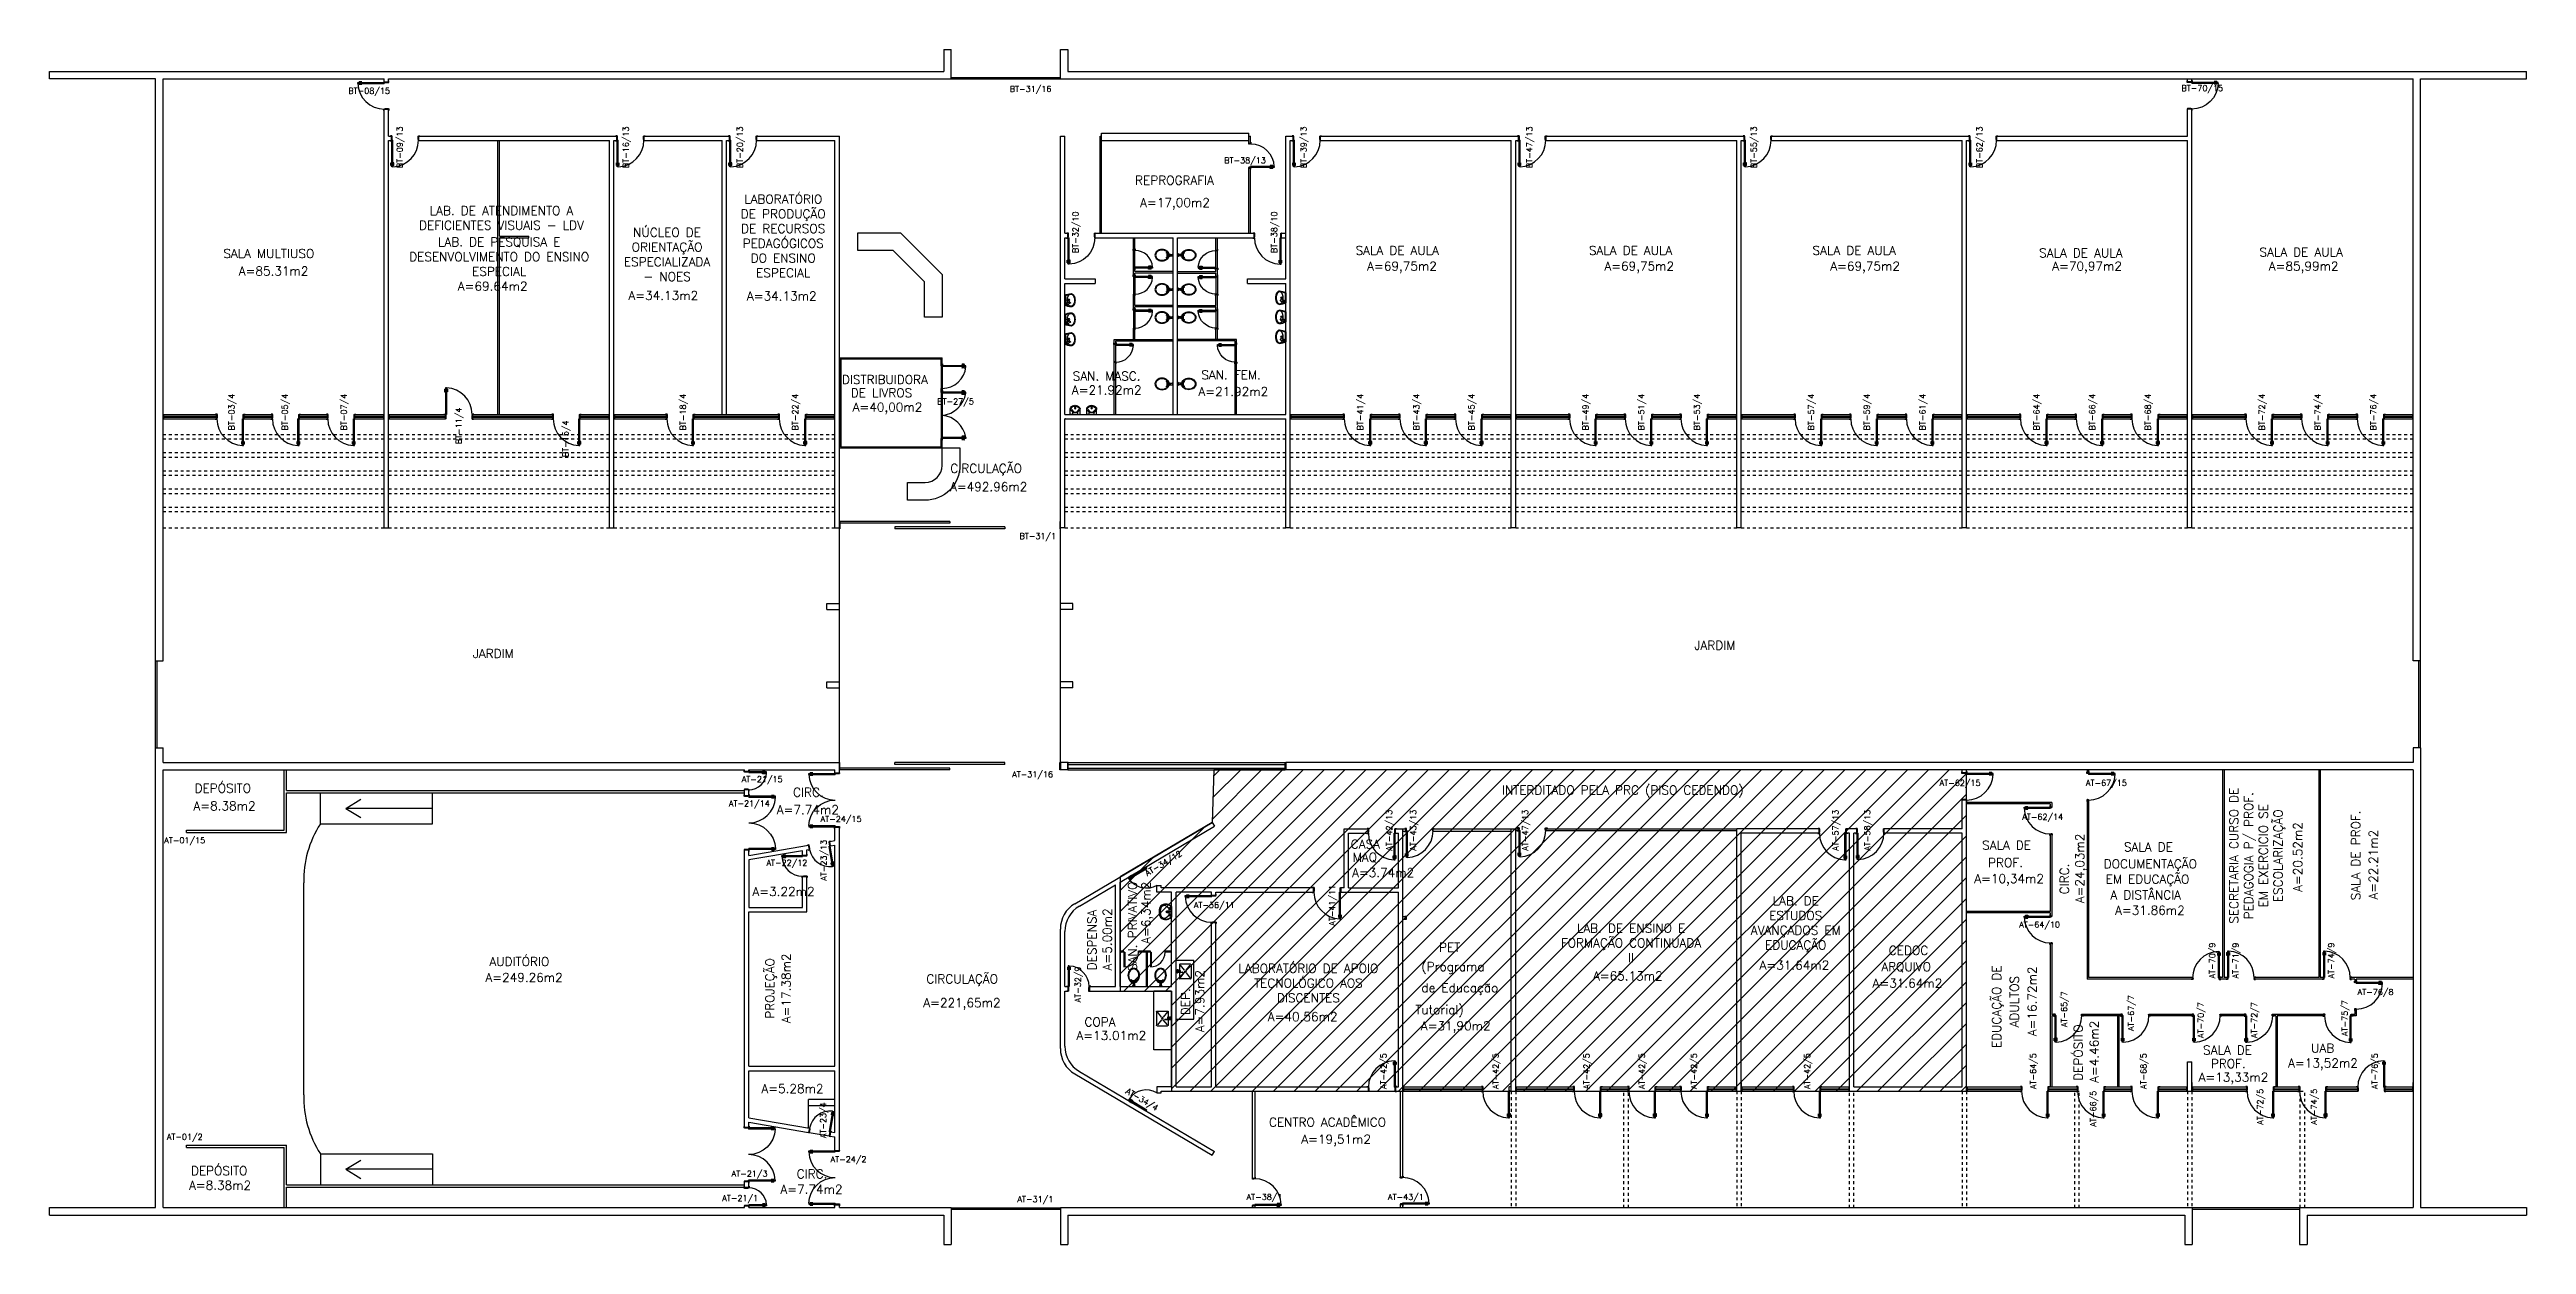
# Model space of a CAD drawing. Header units: inches. Extents: x 248.3 to 332.3, y 109.2 to 149.8.
import ezdxf
from ezdxf.enums import TextEntityAlignment as Align

# ---------------------------------------------------------------- set-up
doc = ezdxf.new("R2010")
doc.units = ezdxf.units.IN
doc.header["$LTSCALE"] = 0.02
doc.header["$MEASUREMENT"] = 0
doc.linetypes.add('HIDDEN', pattern=[0.375, 0.25, -0.125])
doc.layers.get('0').update_dxf_attribs({"linetype": 'CONTINUOUS'})
for name, color, linetype in [('1', 2, 'CONTINUOUS'), ('2', 2, 'CONTINUOUS'), ('3', 2, 'CONTINUOUS'), ('ALV', 2, 'CONTINUOUS'), ('APSAN', 1, 'CONTINUOUS'), ('DIV', 2, 'CONTINUOUS'), ('DIV2', 2, 'CONTINUOUS'), ('DIVISORIA', 2, 'CONTINUOUS'), ('ENDEREÇO', 2, 'CONTINUOUS'), ('MACANETA', 2, 'CONTINUOUS'), ('MARCO', 2, 'CONTINUOUS'), ('OBF-COZ-02', 2, 'CONTINUOUS'), ('PAREDE', 2, 'CONTINUOUS'), ('PEÇAS', 1, 'CONTINUOUS'), ('PISO', 1, 'CONTINUOUS'), ('PORTA', 2, 'CONTINUOUS'), ('PROJ', 1, 'HIDDEN'), ('SOLEIRA', 1, 'CONTINUOUS'), ('TEXTO', 2, 'CONTINUOUS')]:
    doc.layers.add(name, color=color, linetype=linetype)
doc.styles.add('UNB-100', font='simplex.shx', dxfattribs={"height": 0.2})

msp = doc.modelspace()

# ---------------------------------------------------------------- texts
at = {"layer": 'ENDEREÇO', "style": 'UNB-100'}
for s, p in [('BT-08/15', (259.119, 148.307)), ('BT-31/16', (281.562, 148.37)), ('BT-70/15', (321.321, 148.398)), ('BT-38/13', (288.838, 145.946)), ('BT-27/5', (279.017, 137.762)), ('BT-31/1', (281.807, 133.19)), ('AT-31/16', (281.63, 125.101)), ('AT-21/15', (272.455, 124.935)), ('AT-62/15', (313.104, 124.81)), ('AT-67/15', (318.068, 124.81)), ('AT-21/14', (272.019, 124.113)), ('AT-24/15', (275.133, 123.587)), ('AT-62/14', (315.907, 123.656)), ('AT-01/15', (252.86, 122.862)), ('AT-22/12', (273.293, 122.099)), ('AT-36/11', (287.795, 120.664)), ('AT-64/10', (315.8, 119.999)), ('AT-76/8', (327.204, 117.712)), ('AT-01/2', (252.86, 112.793)), ('AT-24/2', (275.384, 112.031)), ('AT-21/1', (271.711, 110.715)), ('AT-21/3', (272.028, 111.546)), ('AT-38/1', (289.499, 110.753)), ('AT-43/1', (294.3, 110.753)), ('AT-31/1', (281.724, 110.676))]:
    msp.add_text(s, height=0.2, dxfattribs=at).set_placement(p, align=Align.CENTER)
for s, rotation, p in [('BT-09/13', 90, (260.254, 146.487)), ('BT-16/13', 90, (267.927, 146.487)), ('BT-20/13', 90, (271.798, 146.487)), ('BT-39/13', 90, (290.929, 146.487)), ('BT-47/13', 90, (298.587, 146.487)), ('BT-55/13', 90, (306.202, 146.487)), ('BT-62/13', 90, (313.86, 146.487)), ('BT-32/10', 90, (283.185, 143.603)), ('BT-38/10', 90, (289.927, 143.603)), ('BT-03/4', 90, (254.548, 137.497)), ('BT-05/4', 90, (256.356, 137.497)), ('BT-07/4', 90, (258.356, 137.497)), ('BT-18/4', 90, (269.866, 137.497)), ('BT-22/4', 90, (273.676, 137.497)), ('BT-41/4', 90, (292.846, 137.497)), ('BT-43/4', 90, (294.754, 137.497)), ('BT-45/4', 90, (296.626, 137.498)), ('BT-49/4', 90, (300.496, 137.497)), ('BT-51/4', 90, (302.386, 137.497)), ('BT-53/4', 90, (304.276, 137.497)), ('BT-57/4', 90, (308.146, 137.497)), ('BT-59/4', 90, (310.036, 137.497)), ('BT-61/4', 90, (311.926, 137.498)), ('BT-64/4', 90, (315.796, 137.497)), ('BT-66/4', 90, (317.686, 137.497)), ('BT-68/4', 90, (319.576, 137.497)), ('BT-72/4', 90, (323.446, 137.497)), ('BT-74/4', 90, (325.336, 137.497)), ('BT-76/4', 90, (327.226, 137.497)), ('BT-11/4', 90, (262.256, 137.03)), ('BT-15/4', 90, (265.882, 136.593)), ('AT-42/13', 90, (293.827, 123.304)), ('AT-43/13', 90, (294.647, 123.304)), ('AT-47/13', 90, (298.444, 123.304)), ('AT-57/13', 90, (308.978, 123.304)), ('AT-58/13', 90, (310.055, 123.304)), ('AT-23/13', 90, (274.642, 122.28)), ('AT-34/12', 30.85464, (286.119, 122.098)), ('AT-41/11', 90, (291.894, 120.754)), ('AT-70/9', 90, (321.758, 118.879)), ('AT-71/9', 90, (322.552, 118.879)), ('AT-74/9', 90, (325.797, 118.879)), ('AT-32/9', 90, (283.268, 118.069)), ('AT-65/7', 90, (316.732, 117.227)), ('AT-67/7', 90, (319.003, 117.098)), ('AT-70/7', 90, (321.368, 116.86)), ('AT-72/7', 90, (323.185, 116.86)), ('AT-75/7', 90, (326.255, 116.928)), ('AT-42/5', 90, (293.636, 115.124)), ('AT-42/5', 90, (297.444, 115.124)), ('AT-42/5', 90, (300.526, 115.124)), ('AT-42/5', 90, (302.406, 115.124)), ('AT-42/5', 90, (304.173, 115.124)), ('AT-42/5', 90, (308.014, 115.124)), ('AT-64/5', 90, (315.68, 115.124)), ('AT-68/5', 90, (319.428, 115.124)), ('AT-76/5', 90, (327.273, 115.124)), ('AT-34/4', 329.5357, (285.294, 114.078)), ('AT-66/5', 90, (317.719, 113.85)), ('AT-72/5', 90, (323.385, 113.916)), ('AT-74/5', 90, (325.212, 113.916)), ('AT-23/4', 90, (274.624, 113.456))]:
    msp.add_text(s, height=0.2, rotation=rotation, dxfattribs=at).set_placement(p, align=Align.CENTER)
at = {"layer": 'TEXTO', "style": 'UNB-100'}
for s, p in [('REPROGRAFIA', (285.11, 145.221)), ('SALA MULTIUSO', (254.17, 142.734)), ('SALA DE AULA', (292.591, 142.839)), ('SALA DE AULA', (300.509, 142.839)), ('SALA DE AULA', (308.096, 142.839)), ('SALA DE AULA', (315.785, 142.753)), ('SALA DE AULA', (323.262, 142.78)), ('DISTRIBUIDORA', (275.16, 138.455)), ('SAN. MASC.', (282.993, 138.573)), ('SAN. FEM.', (287.357, 138.614)), ('DE LIVROS', (275.463, 138.004)), ('CIRCULAÇÃO', (278.838, 135.439)), ('JARDIM', (262.637, 129.152)), ('JARDIM', (304.088, 129.432)), ('DEPÓSITO', (253.194, 124.579)), ('CIRC.', (273.503, 124.441)), ('INTERDITADO PELA PRC (PISO CEDENDO)', (297.554, 124.519)), ('CASA', (292.427, 122.681)), ('SALA DE', (313.851, 122.646)), ('SALA DE ', (318.664, 122.585)), ('MAQ.', (292.496, 122.236)), ('PROF.', (314.054, 122.053)), ('DOCUMENTAÇÃO', (317.979, 122.012)), (' EM EDUCAÇÃO ', (317.838, 121.492)), ('A DISTÂNCIA', (318.209, 120.958)), ('PET', (295.422, 119.178)), ('CEDOC', (310.685, 119.075)), ('AUDITÓRIO', (263.198, 118.695)), ('(Programa', (294.823, 118.524)), ('ARQUIVO', (310.432, 118.518)), ('de Educação', (294.823, 117.805)), ('COPA', (283.392, 116.644)), ('Tutorial)', (294.617, 117.06)), ('SALA DE', (321.35, 115.69)), ('UAB', (325.014, 115.755)), ('PROF.', (321.614, 115.23)), ('DEPÓSITO', (253.071, 111.596)), ('CIRC.', (273.627, 111.484))]:
    msp.add_text(s, height=0.3, dxfattribs=at).set_placement(p)
for s, p in [('A=17,00m2', (286.464, 144.463)), ('A=85.31m2', (255.874, 142.139)), ('A=69,75m2', (294.167, 142.306)), ('A=69,75m2', (302.215, 142.306)), ('A=69,75m2', (309.881, 142.306)), ('A=70,97m2', (317.414, 142.306)), ('A=85,99m2', (324.762, 142.306)), ('A=69.64m2', (263.309, 141.625)), ('A=34.13m2', (269.1, 141.309)), ('A=34.13m2', (273.119, 141.291)), ('A=21.92m2', (284.146, 138.099)), ('A=21.92m2', (288.441, 138.049)), ('A=40,00m2', (276.706, 137.52)), ('A=492.96m2', (280.14, 134.817)), ('A=8.38m2', (254.21, 123.978)), ('A=7.74m2', (274.004, 123.85)), ('A=3.74m2', (293.524, 121.716)), ('A=3.22m2', (273.178, 121.072)), ('A=10,34m2', (314.768, 121.51)), ('A=31.86m2', (319.544, 120.436)), ('A=31.64m2', (307.482, 118.572)), ('A=249.26m2', (264.375, 118.156)), ('A=65.13m2', (301.828, 118.207)), ('A=31.64m2', (311.317, 117.96)), ('A=221,65m2', (279.233, 117.297)), ('A=40.56m2', (290.795, 116.824)), ('A=13.01m2', (284.303, 116.187)), ('A=31,90m2', (295.989, 116.512)), ('A=13,52m2', (325.418, 115.25)), ('A=5.28m2', (273.481, 114.382)), ('A=13,33m2', (322.38, 114.769)), ('A=19,51m2', (291.931, 112.664)), ('A=8.38m2', (254.058, 111.1)), ('A=7.74m2', (274.127, 110.963))]:
    msp.add_text(s, height=0.3, dxfattribs=at).set_placement(p, align=Align.CENTER)
for s, p in [('A=24,03m2', (317.315, 122.007)), ('A=20.52m2', (324.71, 122.394)), ('A=22.21m2', (327.275, 122.135)), ('A=6,34m2', (285.629, 120.501)), ('A=5.00m2', (284.315, 119.598)), ('A=17.38m2', (273.417, 117.936)), ('A=7.93m2', (287.458, 117.503)), ('A=16.72m2', (315.698, 117.494)), ('A=4.46m2', (317.802, 115.781))]:
    msp.add_text(s, height=0.3, rotation=90, dxfattribs=at).set_placement(p, align=Align.CENTER)
for s, p in [('CIRC.', (316.792, 121.127)), ('SAN. PRIVATIVO', (285.171, 118.526)), ('DESPENSA', (283.795, 118.551)), ('PROJEÇÃO', (272.866, 116.903)), ('EDUCAÇÃO DE', (314.492, 115.91)), ('DEP.', (286.967, 117.025)), ('ADULTOS', (315.096, 116.61)), ('DEPÓSITO', (317.262, 114.796))]:
    msp.add_text(s, height=0.3, rotation=90, dxfattribs=at).set_placement(p)
at = {"layer": 'TEXTO', "char_height": 0.3, "attachment_point": 2, "style": 'UNB-100'}
for s, insert, width in [('LABORATÓRIO DE PRODUÇÃO DE RECURSOS PEDAGÓGICOS DO ENSINO ESPECIAL', (273.168, 144.879), 3.23334), ('LAB. DE ATENDIMENTO A DEFICIENTES VISUAIS - LDV', (263.609, 144.491), 6.75736), ('NÚCLEO DE ORIENTAÇÃO ESPECIALIZADA - NOES', (269.227, 143.751), 3.23334), ('LAB. DE PESQUISA E DESENVOLVIMENTO DO ENSINO ESPECIAL', (263.53, 143.426), 7.19267), ('LAB. DE ESTUDOS AVANÇADOS EM EDUCAÇÃO', (307.526, 121.057), 3.7954), ('LAB. DE ENSINO E FORMAÇÃO CONTINUADA II', (301.938, 120.127), 5.33051), ('LABORATÓRIO DE APOIO TECNOLÓGICO AOS DISCENTES', (290.989, 118.763), 5.33051), ('CIRCULAÇÃO', (279.242, 118.404), 5.33051), ('CENTRO ACADÊMICO', (291.639, 113.54), 5.33051)]:
    msp.add_mtext(s, dxfattribs=dict(at, insert=insert, width=width))
at = {"layer": 'TEXTO', "char_height": 0.3, "attachment_point": 2, "rotation": 90, "style": 'UNB-100'}
for s, insert, width in [('SECRETARIA CURSO DE PEDAGOGIA P/ PROF. EM EXERCICIO SE ESCOLARIZAÇÃO', (322.244, 122.438), 5.33051), ('SALA DE PROF.', (326.379, 122.45), 5.32944)]:
    msp.add_mtext(s, dxfattribs=dict(at, insert=insert, width=width))

# ---------------------------------------------------------------- blocks, each defined once
blk = doc.blocks.new('DOOR90')
at = {"layer": '1', "color": 1}
blk.add_arc((0.02, 0.01), 0.9, 271.91022, 0, dxfattribs=at)
at = {"layer": '2', "color": 1}
for p, q in [((-0.015, -0.755), (-0.01, -0.755)), ((-0.015, -0.845), (-0.015, -0.755)), ((-0.01, -0.845), (-0.01, -0.755)), ((-0.01, -0.825), (0.012, -0.825)), ((0.012, -0.853), (0.012, -0.818)), ((0.012, -0.818), (0.015, -0.818)), ((0.053, -0.818), (0.05, -0.818)), ((0.053, -0.853), (0.053, -0.818)), ((0.075, -0.825), (0.053, -0.825)), ((0.08, -0.755), (0.075, -0.755)), ((0.075, -0.845), (0.075, -0.755)), ((0.08, -0.845), (0.08, -0.755)), ((-0.015, -0.845), (0.012, -0.845)), ((0.012, -0.853), (0.015, -0.853)), ((0.053, -0.853), (0.05, -0.853)), ((0.08, -0.845), (0.053, -0.845))]:
    blk.add_line(p, q, dxfattribs=at)
at = {"layer": '3'}
for p, q in [((0.015, -0.89), (0.015, 0.01)), ((0.015, 0.01), (0.05, 0.01)), ((0.05, -0.89), (0.05, 0.01)), ((0.05, -0.89), (0.015, -0.89))]:
    blk.add_line(p, q, dxfattribs=at)
blk = doc.blocks.new('DOOR-90')
at = {"layer": '1', "color": 1}
blk.add_arc((-0.02, 0), 0.9, 180, 268.08978, dxfattribs=at)
at = {"layer": '2', "color": 1}
for p, q in [((-0.08, -0.855), (-0.08, -0.765)), ((-0.08, -0.765), (-0.075, -0.765)), ((-0.075, -0.855), (-0.075, -0.765)), ((-0.075, -0.835), (-0.053, -0.835)), ((-0.053, -0.828), (-0.05, -0.828)), ((-0.053, -0.863), (-0.053, -0.828)), ((-0.012, -0.828), (-0.015, -0.828)), ((-0.012, -0.863), (-0.012, -0.828)), ((0.01, -0.835), (-0.012, -0.835)), ((0.01, -0.855), (0.01, -0.765)), ((0.015, -0.765), (0.01, -0.765)), ((0.015, -0.855), (0.015, -0.765)), ((-0.08, -0.855), (-0.053, -0.855)), ((-0.053, -0.863), (-0.05, -0.863)), ((-0.012, -0.863), (-0.015, -0.863)), ((0.015, -0.855), (-0.012, -0.855))]:
    blk.add_line(p, q, dxfattribs=at)
at = {"layer": '3'}
for p, q in [((-0.05, -0.9), (-0.05, 0)), ((-0.015, 0), (-0.05, 0)), ((-0.015, -0.9), (-0.015, 0)), ((-0.05, -0.9), (-0.015, -0.9))]:
    blk.add_line(p, q, dxfattribs=at)
blk = doc.blocks.new('DOOR-60')
at = {"layer": '1', "color": 1}
blk.add_arc((-0.02, 0), 0.6, 180, 267.13401, dxfattribs=at)
at = {"layer": '2', "color": 1}
for p, q in [((-0.08, -0.555), (-0.08, -0.465)), ((-0.08, -0.465), (-0.075, -0.465)), ((-0.08, -0.555), (-0.053, -0.555)), ((-0.075, -0.555), (-0.075, -0.465)), ((-0.075, -0.535), (-0.053, -0.535)), ((-0.053, -0.528), (-0.05, -0.528)), ((-0.053, -0.563), (-0.053, -0.528)), ((-0.053, -0.563), (-0.05, -0.563)), ((-0.012, -0.528), (-0.015, -0.528)), ((-0.012, -0.563), (-0.015, -0.563)), ((-0.012, -0.563), (-0.012, -0.528)), ((0.01, -0.535), (-0.012, -0.535)), ((0.015, -0.555), (-0.012, -0.555)), ((0.01, -0.555), (0.01, -0.465)), ((0.015, -0.465), (0.01, -0.465)), ((0.015, -0.555), (0.015, -0.465))]:
    blk.add_line(p, q, dxfattribs=at)
at = {"layer": '3'}
for p, q in [((-0.05, -0.6), (-0.05, 0)), ((-0.015, 0), (-0.05, 0)), ((-0.015, -0.6), (-0.015, 0)), ((-0.05, -0.6), (-0.015, -0.6))]:
    blk.add_line(p, q, dxfattribs=at)
blk = doc.blocks.new('DOOR60')
at = {"layer": '1', "color": 1}
blk.add_arc((0.02, 0), 0.6, 272.86599, 0, dxfattribs=at)
at = {"layer": '2', "color": 1}
for p, q in [((-0.015, -0.465), (-0.01, -0.465)), ((-0.015, -0.555), (-0.015, -0.465)), ((-0.015, -0.555), (0.012, -0.555)), ((-0.01, -0.555), (-0.01, -0.465)), ((-0.01, -0.535), (0.012, -0.535)), ((0.012, -0.563), (0.012, -0.528)), ((0.012, -0.528), (0.015, -0.528)), ((0.012, -0.563), (0.015, -0.563)), ((0.053, -0.528), (0.05, -0.528)), ((0.053, -0.563), (0.05, -0.563)), ((0.053, -0.563), (0.053, -0.528)), ((0.075, -0.535), (0.053, -0.535)), ((0.08, -0.555), (0.053, -0.555)), ((0.08, -0.465), (0.075, -0.465)), ((0.075, -0.555), (0.075, -0.465)), ((0.08, -0.555), (0.08, -0.465))]:
    blk.add_line(p, q, dxfattribs=at)
at = {"layer": '3'}
for p, q in [((0.015, -0.6), (0.015, 0)), ((0.015, 0), (0.05, 0)), ((0.05, -0.6), (0.05, 0)), ((0.05, -0.6), (0.015, -0.6))]:
    blk.add_line(p, q, dxfattribs=at)
blk = doc.blocks.new('DOOR-70')
at = {"layer": '1', "color": 1}
blk.add_arc((-0.02, 0), 0.7, 180, 267.5437, dxfattribs=at)
at = {"layer": '2', "color": 1}
for p, q in [((-0.08, -0.655), (-0.08, -0.565)), ((-0.08, -0.565), (-0.075, -0.565)), ((-0.08, -0.655), (-0.053, -0.655)), ((-0.075, -0.655), (-0.075, -0.565)), ((-0.075, -0.635), (-0.053, -0.635)), ((-0.053, -0.628), (-0.05, -0.628)), ((-0.053, -0.663), (-0.053, -0.628)), ((-0.053, -0.663), (-0.05, -0.663)), ((-0.012, -0.628), (-0.015, -0.628)), ((-0.012, -0.663), (-0.015, -0.663)), ((-0.012, -0.663), (-0.012, -0.628)), ((0.01, -0.635), (-0.012, -0.635)), ((0.015, -0.655), (-0.012, -0.655)), ((0.01, -0.655), (0.01, -0.565)), ((0.015, -0.565), (0.01, -0.565)), ((0.015, -0.655), (0.015, -0.565))]:
    blk.add_line(p, q, dxfattribs=at)
at = {"layer": '3'}
for p, q in [((-0.05, -0.7), (-0.05, 0)), ((-0.015, 0), (-0.05, 0)), ((-0.015, -0.7), (-0.015, 0)), ((-0.05, -0.7), (-0.015, -0.7))]:
    blk.add_line(p, q, dxfattribs=at)
blk = doc.blocks.new('DOOR70')
at = {"layer": '1', "color": 1}
blk.add_arc((0.02, 0), 0.7, 272.4563, 0, dxfattribs=at)
at = {"layer": '2', "color": 1}
for p, q in [((-0.015, -0.565), (-0.01, -0.565)), ((-0.015, -0.655), (-0.015, -0.565)), ((-0.015, -0.655), (0.012, -0.655)), ((-0.01, -0.655), (-0.01, -0.565)), ((-0.01, -0.635), (0.012, -0.635)), ((0.012, -0.663), (0.012, -0.628)), ((0.012, -0.628), (0.015, -0.628)), ((0.012, -0.663), (0.015, -0.663)), ((0.053, -0.628), (0.05, -0.628)), ((0.053, -0.663), (0.05, -0.663)), ((0.053, -0.663), (0.053, -0.628)), ((0.075, -0.635), (0.053, -0.635)), ((0.08, -0.655), (0.053, -0.655)), ((0.08, -0.565), (0.075, -0.565)), ((0.075, -0.655), (0.075, -0.565)), ((0.08, -0.655), (0.08, -0.565))]:
    blk.add_line(p, q, dxfattribs=at)
at = {"layer": '3'}
for p, q in [((0.015, -0.7), (0.015, 0)), ((0.015, 0), (0.05, 0)), ((0.05, -0.7), (0.05, 0)), ((0.05, -0.7), (0.015, -0.7))]:
    blk.add_line(p, q, dxfattribs=at)
blk = doc.blocks.new('DOOR-80')
at = {"layer": '1', "color": 1}
blk.add_arc((-0.02, 0), 0.8, 180, 267.85089, dxfattribs=at)
at = {"layer": '2'}
for p, q in [((-0.08, -0.755), (-0.08, -0.665)), ((-0.08, -0.665), (-0.075, -0.665)), ((-0.08, -0.755), (-0.053, -0.755)), ((-0.075, -0.755), (-0.075, -0.665)), ((-0.075, -0.735), (-0.053, -0.735)), ((-0.053, -0.728), (-0.05, -0.728)), ((-0.053, -0.763), (-0.053, -0.728)), ((-0.053, -0.763), (-0.05, -0.763)), ((-0.012, -0.728), (-0.015, -0.728)), ((-0.012, -0.763), (-0.015, -0.763)), ((-0.012, -0.763), (-0.012, -0.728)), ((0.01, -0.735), (-0.012, -0.735)), ((0.015, -0.755), (-0.012, -0.755)), ((0.01, -0.755), (0.01, -0.665)), ((0.015, -0.665), (0.01, -0.665)), ((0.015, -0.755), (0.015, -0.665))]:
    blk.add_line(p, q, dxfattribs=at)
at = {"layer": '3'}
for p, q in [((-0.05, -0.8), (-0.05, 0)), ((-0.015, 0), (-0.05, 0)), ((-0.015, -0.8), (-0.015, 0)), ((-0.05, -0.8), (-0.015, -0.8))]:
    blk.add_line(p, q, dxfattribs=at)
blk = doc.blocks.new('VDC-P')
for p, q in [((-0.127, 0.192), (0.127, 0.192)), ((-0.109, 0.202), (0.109, 0.202)), ((-0.068, 0.152), (0.068, 0.152)), ((-0.05, 0.152), (-0.03, 0.11)), ((-0.05, 0.015), (-0.05, 0)), ((-0.05, 0), (0.05, 0)), ((0.045, 0.02), (-0.045, 0.02)), ((-0.04, 0.025), (-0.04, 0.02)), ((0.035, 0.03), (-0.035, 0.03)), ((-0.03, 0.152), (-0.03, 0.11)), ((0.03, 0.11), (-0.03, 0.11)), ((0.03, 0.1), (-0.03, 0.1)), ((-0.025, 0.1), (-0.025, 0.03)), ((0.025, 0.1), (0.025, 0.03)), ((0.03, 0.152), (0.03, 0.11)), ((0.05, 0.152), (0.03, 0.11)), ((0.04, 0.025), (0.04, 0.02)), ((0.05, 0.015), (0.05, 0))]:
    blk.add_line(p, q)
for points in [[(0.16, 0.244, 0.050424), (0.18, 0.288, 0.082137), (0.195, 0.381, 0.082137), (0.18, 0.474, 0.090148), (0.138, 0.549, 0.104406), (0.073, 0.601, 0.117345), (0, 0.619, 0.117345), (-0.073, 0.601, 0.104406), (-0.138, 0.549, 0.090148), (-0.18, 0.474, 0.082137), (-0.195, 0.381, 0.082137)], [(-0.195, 0.381, 0.082137), (-0.18, 0.288, 0.050424), (-0.16, 0.244, 0.104406)], [(0.142, 0.254, 0.050424), (0.161, 0.295, 0.082137), (0.175, 0.381, 0.082137), (0.161, 0.468, 0.090148), (0.122, 0.536, 0.104406), (0.064, 0.583, 0.117345), (0, 0.599, 0.117345), (-0.064, 0.583, 0.104406), (-0.122, 0.536, 0.090148), (-0.161, 0.468, 0.082137), (-0.175, 0.381, 0.082137)], [(-0.175, 0.381, 0.082137), (-0.161, 0.295, 0.050424), (-0.142, 0.254, 0.050424)]]:
    blk.add_lwpolyline(points, format="xyb")
for centre in [(-0.083, 0.226), (0.083, 0.226)]:
    blk.add_circle(centre, 0.0101)
for centre, radius, start, end in [((0.08, 0.36), 0.266, 205.68633, 226.75578), ((0.08, 0.36), 0.246, 205.68633, 219.7706), ((-0.068, 0.202), 0.05, 226.75578, 270), ((-0.045, 0.015), 0.005, 90, 180), ((-0.035, 0.025), 0.005, 90, 180), ((-0.03, 0.105), 0.005, 90, 270), ((0.03, 0.105), 0.005, 270, 90), ((0.035, 0.025), 0.005, 0, 90), ((0.045, 0.015), 0.005, 360, 90), ((0.068, 0.202), 0.05, 270, 313.24422), ((-0.08, 0.36), 0.266, 313.24422, 334.31367), ((-0.08, 0.36), 0.246, 320.2294, 334.31367)]:
    blk.add_arc(centre, radius, start, end)
blk = doc.blocks.new('INOXA1-P')
for p, q in [((0.043, 0.008), (0.043, -0.022)), ((0.062, 0.04), (0.071, 0.04)), ((0.131, 0.048), (0.076, 0.043)), ((0.131, -0.002), (0.076, 0.003)), ((0.12, 0.23), (0.12, 0.047)), ((0.22, 0.25), (0.14, 0.25)), ((0.15, 0.22), (0.287, 0.043)), ((0.5, 0.25), (0.22, 0.25)), ((0.353, 0.043), (0.49, 0.22)), ((0.52, 0.23), (0.52, -0.23)), ((0.22, -0.027), (0.054, -0.027)), ((0.22, -0.037), (0.054, -0.037)), ((0.063, -0.003), (0.063, -0.021)), ((0.12, -0.001), (0.12, -0.027)), ((0.12, -0.037), (0.12, -0.23)), ((0.22, -0.25), (0.14, -0.25)), ((0.15, -0.22), (0.287, -0.043)), ((0.231, -0.027), (0.22, -0.027)), ((0.231, -0.037), (0.22, -0.037)), ((0.5, -0.25), (0.22, -0.25)), ((0.353, -0.043), (0.49, -0.22))]:
    blk.add_line(p, q)
blk.add_lwpolyline([(0.076, 0.003), (0.072, 0.004), (0.069, 0.009), (0.067, 0.015), (0.066, 0.023), (0.067, 0.031), (0.069, 0.037), (0.072, 0.042), (0.076, 0.043)])
blk.add_lwpolyline([(0.131, 0.048), (0.137, 0.046), (0.143, 0.041), (0.147, 0.033), (0.148, 0.023), (0.147, 0.013), (0.143, 0.006), (0.137, 0), (0.131, -0.002), (0.125, 0), (0.119, 0.006), (0.115, 0.013), (0.114, 0.023), (0.115, 0.033), (0.119, 0.041), (0.125, 0.046)], close=True)
for radius in [0.0266, 0.0163]:
    blk.add_circle((0.32, 0), radius)
for centre, radius, start, end in [((0.054, 0.023), 0.0349, 36.17047, 252.25677), ((0.054, 0.023), 0.0189, 62.73673, 235.73755), ((0.073, -0.003), 0.01, 102.82848, 180), ((0.054, 0.023), 0.0349, 285.53733, 323.99874), ((0.14, 0.23), 0.02, 90, 180), ((0.5, 0.23), 0.02, 360, 90), ((0.054, -0.032), 0.0145, 20.16101, 339.83899), ((0.054, -0.032), 0.005, 90.00373, 269.99627), ((0.14, -0.23), 0.02, 180, 270), ((0.231, -0.032), 0.00738, 222.65589, 137.34411), ((0.231, -0.032), 0.005, 269.99352, 90.00648), ((0.5, -0.23), 0.02, 270, 360)]:
    blk.add_arc(centre, radius, start, end)
blk = doc.blocks.new('A$C70DC1065')
at = {"layer": 'APSAN', "color": 1}
for p, q in [((0.319, 0.257), (0.231, 0.257)), ((0.275, 0.301), (0.275, 0.213)), ((0.407, 0.413), (0.323, 0.383)), ((0.407, 0.102), (0.323, 0.132)), ((0.407, 0.413), (0.328, 0.373)), ((0.328, 0.373), (0.328, 0.141)), ((0.407, 0.102), (0.328, 0.141)), ((0.394, 0.341), (0.341, 0.341)), ((0.394, 0.257), (0.341, 0.257)), ((0.394, 0.173), (0.341, 0.173)), ((0.368, 0.315), (0.368, 0.368)), ((0.368, 0.257), (0.368, 0.284)), ((0.368, 0.257), (0.368, 0.231)), ((0.368, 0.2), (0.368, 0.147)), ((0.407, 0.433), (0.407, 0.102)), ((0.407, 0.257), (0.407, 0.413)), ((0.407, 0.257), (0.407, 0.082)), ((0.42, 0.44), (0.42, 0.075))]:
    blk.add_line(p, q, dxfattribs=at)
for centre, radius in [((0.275, 0.257), 0.0315), ((0.275, 0.257), 0.021), ((0.368, 0.341), 0.0137), ((0.368, 0.257), 0.0137), ((0.368, 0.173), 0.0137)]:
    blk.add_circle(centre, radius, dxfattribs=at)
for centre, radius, start, end in [((0.595, 0.257), 0.595, 171.87462, 180), ((0.595, 0.257), 0.595, 180, 188.12538), ((0.214, 0.312), 0.21, 74.88853, 171.87462), ((0.214, 0.203), 0.21, 188.12538, 285.11147), ((0.595, 0.257), 0.587, 172.11494, 180), ((0.595, 0.257), 0.587, 180, 187.88506), ((0.212, 0.31), 0.2, 75.28172, 172.11494), ((0.212, 0.204), 0.2, 187.88506, 284.71828), ((0.462, 0.257), 0.424, 162.413, 180), ((0.462, 0.257), 0.424, 180, 197.587), ((0.175, 0.348), 0.123, 49.44029, 162.413), ((0.175, 0.166), 0.123, 197.587, 310.55971), ((-3.652, -5.024), 6.719, 53.83475, 54.44029), ((-4.114, -4.663), 6.719, 48.67232, 49.44029), ((-4.114, 5.177), 6.719, 310.55971, 311.32768), ((-3.652, 5.539), 6.719, 305.55971, 306.16525), ((0.134, 0.015), 0.505, 58.01014, 75.28172), ((0.134, 0.5), 0.505, 284.71828, 301.98986), ((0.134, 0.015), 0.518, 57.21407, 74.88853), ((0.134, 0.5), 0.518, 285.11147, 302.78593), ((0.305, 0.389), 0.0137, 351.72894, 53.83475), ((0.305, 0.125), 0.0137, 306.16525, 8.27106), ((0.315, 0.373), 0.0126, 0, 48.67232), ((0.315, 0.141), 0.0126, 311.32768, 0), ((0.395, 0.433), 0.0126, 0, 58.01014), ((0.395, 0.082), 0.0126, 301.98986, 0), ((0.407, 0.44), 0.0126, 0, 57.21407), ((0.407, 0.075), 0.0126, 302.78593, 0)]:
    blk.add_arc(centre, radius, start, end, dxfattribs=at)
blk = doc.blocks.new('A$C57A92420')
at = {"layer": 'PEÇAS', "rotation": 270}
blk.add_blockref('A$C70DC1065', (0, 0.42), dxfattribs=at)
blk = doc.blocks.new('MACANETA')
at = {"layer": 'MACANETA', "color": 1}
for p, q in [((-0.077, 0.052), (-0.077, 0.12)), ((-0.059, 0.052), (-0.059, 0.12)), ((-0.059, 0.075), (-0.036, 0.075)), ((-0.059, 0.052), (-0.036, 0.052)), ((-0.036, 0.044), (-0.036, 0.084)), ((-0.036, 0.084), (-0.03, 0.084)), ((-0.036, 0.044), (-0.03, 0.044)), ((0.006, 0.084), (0, 0.084)), ((0.006, 0.044), (0, 0.044)), ((0.006, 0.044), (0.006, 0.084)), ((0.029, 0.075), (0.006, 0.075)), ((0.029, 0.052), (0.006, 0.052)), ((0.029, 0.052), (0.029, 0.12)), ((0.047, 0.052), (0.047, 0.12))]:
    blk.add_line(p, q, dxfattribs=at)
for centre, start, end in [((-0.068, 0.12), 90, 180), ((-0.068, 0.052), 180, 270), ((-0.068, 0.12), 0, 90), ((-0.068, 0.052), 270, 0), ((0.038, 0.12), 90, 180), ((0.038, 0.052), 180, 270), ((0.038, 0.12), 0, 90), ((0.038, 0.052), 270, 0)]:
    blk.add_arc(centre, 0.00874, start, end, dxfattribs=at)
blk = doc.blocks.new('LAVAT-P')
for p, q in [((-0.17, 0), (0.17, 0)), ((-0.157, -0.02), (0.157, -0.02)), ((0.063, -0.173), (0.094, -0.055)), ((0.069, -0.185), (0.09, -0.192)), ((0.102, -0.187), (0.151, -0.074))]:
    blk.add_line(p, q)
for points in [[(-0.225, -0.214, 0.136108), (-0.208, -0.262, 0.106861), (-0.155, -0.311, 0.073747), (-0.087, -0.339, 0.060305), (0, -0.349, 0.060305), (0.087, -0.339, 0.073747), (0.155, -0.311, 0.106861), (0.208, -0.262, 0.136108), (0.225, -0.214, 0.062982)], [(0.083, -0.096, 0.121735), (-0.082, -0.096, 0.073747), (-0.145, -0.122, 0.106861), (-0.192, -0.165, 0.153587), (-0.205, -0.208, 0.153587)], [(-0.205, -0.208, 0.153587), (-0.192, -0.251, 0.106861), (-0.145, -0.294, 0.073747), (-0.082, -0.32, 0.060305), (0, -0.329, 0.060305), (0.082, -0.32, 0.073747), (0.145, -0.294, 0.106861), (0.192, -0.251, 0.153587), (0.205, -0.208, 0.153587), (0.192, -0.165, 0.106861), (0.145, -0.122, 0.014792), (0.133, -0.115, 0.039243)]]:
    blk.add_lwpolyline(points, format="xyb")
for centre, radius in [((0, -0.135), 0.0347), ((0, -0.135), 0.0265), ((0.122, -0.065), 0.03)]:
    blk.add_circle(centre, radius)
for centre, radius, start, end in [((0.376, -0.254), 0.602, 155.02007, 176.19023), ((-0.376, -0.254), 0.602, 3.80977, 24.97993), ((0.376, -0.254), 0.582, 156.26859, 173.45785), ((0.073, -0.176), 0.01, 165.2139, 250.86035), ((0.122, -0.065), 0.0361, 302.46891, 199.25178), ((0.093, -0.183), 0.01, 250.86035, 336.50679), ((-0.376, -0.254), 0.582, 6.54215, 23.73141)]:
    blk.add_arc(centre, radius, start, end)
blk = doc.blocks.new('MICTR-P')
for p, q in [((0, 0.08), (0, 0.155)), ((0, 0.08), (0, -0.08)), ((0.081, 0.08), (0, 0.08)), ((0.01, 0.165), (0.205, 0.165)), ((0.168, 0.129), (0.08, 0.046)), ((0.08, -0.076), (0.08, 0.076)), ((0.151, 0.147), (0.083, 0.083)), ((0, -0.08), (0, -0.155)), ((0, -0.08), (0.081, -0.08)), ((0.01, -0.165), (0.205, -0.165)), ((0.168, -0.129), (0.08, -0.046)), ((0.151, -0.147), (0.083, -0.083))]:
    blk.add_line(p, q)
for radius in [0.025, 0.015]:
    blk.add_circle((0.22, 0), radius)
for centre, radius, start, end in [((0.01, 0.155), 0.01, 90, 180), ((0.09, 0.076), 0.01, 133.36342, 180), ((0.197, 0.098), 0.0675, 49.53195, 133.36342), ((0.197, 0.098), 0.0425, 49.53195, 133.36342), ((0.114, 0), 0.171, 357.40045, 49.53195), ((0.114, 0), 0.196, 358.27925, 49.53195), ((0.01, -0.155), 0.01, 180, 270), ((0.09, -0.076), 0.01, 180, 226.63658), ((0.197, -0.098), 0.0675, 226.63658, 310.46805), ((0.197, -0.098), 0.0425, 226.63658, 310.46805), ((0.114, 0), 0.171, 310.46805, 357.35095), ((0.114, 0), 0.196, 310.46805, 357.70121)]:
    blk.add_arc(centre, radius, start, end)
blk = doc.blocks.new('PORTAS')
at = {"layer": 'PORTA'}
for p, q in [((279.363, 138.175), (278.563, 138.175)), ((279.363, 138.145), (278.563, 138.145)), ((279.363, 138.145), (279.363, 138.175)), ((279.363, 136.635), (278.563, 136.635)), ((279.363, 136.605), (278.563, 136.605))]:
    blk.add_line(p, q, dxfattribs=at)
at = {"layer": 'PORTA', "color": 1}
for centre, radius, start, end in [((278.479, 138.279), 0.893, 275.38635, 351.34439), ((278.481, 136.503), 0.89, 8.49451, 84.77474)]:
    blk.add_arc(centre, radius, start, end, dxfattribs=at)
at = {"layer": 'PORTA', "extrusion": (0, 0, -1), "zscale": -1, "rotation": 270}
blk.add_blockref('MACANETA', (-279.363, 138.145), dxfattribs=at)
blk = doc.blocks.new('PORT')
at = {"layer": 'PORTA'}
for p, q in [((279.363, 139.075), (278.563, 139.075)), ((279.363, 139.045), (278.563, 139.045)), ((279.363, 139.045), (279.363, 139.075))]:
    blk.add_line(p, q, dxfattribs=at)
at = {"layer": 'PORTA', "color": 1}
blk.add_arc((278.571, 139.098), 0.793, 269.39663, 356.18739, dxfattribs=at)
at = {"layer": 'PORTA', "rotation": 90.00000000771722}
blk.add_blockref('MACANETA', (279.363, 139.075), dxfattribs=at)

# ---------------------------------------------------------------- hatches: boundary and pattern name
at = {"layer": 'PISO'}
h = msp.add_hatch(dxfattribs=at)
h.set_pattern_fill('ANSI31', color=256, scale=4, style=0)
h.paths.add_polyline_path([(313.323, 114.44), (313.323, 125.35), (287.779, 125.35), (287.727, 123.57), (284.599, 121.719), (284.599, 117.845), (286.348, 117.845), (286.348, 114.44)])

# ---------------------------------------------------------------- linework, layer by layer
at = {"layer": '1'}
for p, q in [((263.538, 143.47), (264.538, 143.47)), ((263.538, 143.42), (264.538, 143.42)), ((282.823, 143.42), (282.823, 143.57)), ((283.753, 143.42), (283.753, 143.57)), ((285.053, 142.395), (285.053, 142.975)), ((285.103, 142.42), (285.103, 142.995)), ((287.853, 142.42), (287.853, 142.995)), ((287.903, 142.395), (287.903, 142.975)), ((289.148, 143.42), (289.148, 143.57)), ((290.078, 143.42), (290.078, 143.57)), ((285.053, 142.095), (285.053, 141.515)), ((285.103, 142.07), (285.103, 141.495)), ((287.853, 142.07), (287.853, 141.495)), ((287.903, 142.095), (287.903, 141.515)), ((283.753, 142.02), (283.753, 141.87)), ((285.053, 140.945), (285.053, 140.365)), ((285.103, 140.92), (285.103, 140.345)), ((287.853, 140.92), (287.853, 140.345)), ((287.903, 140.945), (287.903, 140.365)), ((252.143, 137.42), (253.943, 137.42)), ((252.143, 137.36), (253.943, 137.36)), ((252.143, 137.33), (253.943, 137.33)), ((252.143, 137.27), (253.943, 137.27)), ((253.943, 137.27), (253.943, 137.42)), ((254.873, 137.27), (254.873, 137.42)), ((254.873, 137.42), (255.823, 137.42)), ((254.873, 137.36), (255.823, 137.36)), ((254.873, 137.33), (255.823, 137.33)), ((254.873, 137.27), (255.823, 137.27)), ((255.823, 137.27), (255.823, 137.42)), ((256.753, 137.27), (256.753, 137.42)), ((256.753, 137.42), (257.718, 137.42)), ((256.753, 137.36), (257.703, 137.36)), ((256.753, 137.33), (257.703, 137.33)), ((256.753, 137.27), (257.703, 137.27)), ((257.703, 137.27), (257.703, 137.42)), ((258.618, 137.42), (259.603, 137.42)), ((258.633, 137.27), (258.633, 137.42)), ((258.633, 137.36), (259.603, 137.36)), ((258.633, 137.33), (259.603, 137.33)), ((258.633, 137.27), (259.603, 137.27)), ((259.793, 137.42), (261.693, 137.42)), ((259.793, 137.36), (261.693, 137.36)), ((259.793, 137.33), (261.693, 137.33)), ((259.793, 137.27), (261.693, 137.27)), ((261.693, 137.42), (261.693, 137.27)), ((262.623, 137.42), (262.623, 137.27)), ((262.623, 137.42), (265.368, 137.42)), ((262.623, 137.36), (265.353, 137.36)), ((262.623, 137.33), (265.353, 137.33)), ((262.623, 137.27), (265.353, 137.27)), ((265.353, 137.27), (265.353, 137.42)), ((266.268, 137.42), (267.253, 137.42)), ((266.283, 137.27), (266.283, 137.42)), ((266.283, 137.36), (267.253, 137.36)), ((266.283, 137.33), (267.253, 137.33)), ((266.283, 137.27), (267.253, 137.27)), ((267.443, 137.42), (269.213, 137.42)), ((267.443, 137.36), (269.213, 137.36)), ((267.443, 137.33), (269.213, 137.33)), ((267.443, 137.27), (269.213, 137.27)), ((269.213, 137.27), (269.213, 137.42)), ((270.143, 137.27), (270.143, 137.42)), ((270.143, 137.42), (271.093, 137.42)), ((270.143, 137.36), (273.023, 137.36)), ((270.143, 137.33), (273.023, 137.33)), ((270.143, 137.27), (273.023, 137.27)), ((271.243, 137.42), (273.023, 137.42)), ((273.023, 137.27), (273.023, 137.42)), ((273.953, 137.27), (273.953, 137.42)), ((273.953, 137.42), (274.903, 137.42)), ((273.953, 137.36), (274.903, 137.36)), ((273.953, 137.33), (274.903, 137.33)), ((273.953, 137.27), (274.903, 137.27)), ((282.743, 137.42), (286.403, 137.42)), ((282.743, 137.27), (290.223, 137.27)), ((286.553, 137.42), (290.223, 137.42)), ((290.393, 137.42), (292.193, 137.42)), ((290.393, 137.36), (292.193, 137.36)), ((290.393, 137.33), (292.193, 137.33)), ((290.393, 137.27), (292.193, 137.27)), ((292.193, 137.27), (292.193, 137.42)), ((293.123, 137.27), (293.123, 137.42)), ((293.123, 137.42), (294.083, 137.42)), ((293.123, 137.36), (294.083, 137.36)), ((293.123, 137.33), (294.083, 137.33)), ((293.123, 137.27), (294.088, 137.27)), ((294.083, 137.27), (294.083, 137.42)), ((295.008, 137.27), (295.973, 137.27)), ((295.013, 137.27), (295.013, 137.42)), ((295.013, 137.42), (295.973, 137.42)), ((295.013, 137.36), (295.973, 137.36)), ((295.013, 137.33), (295.973, 137.33)), ((295.973, 137.27), (295.973, 137.42)), ((296.903, 137.27), (296.903, 137.42)), ((296.903, 137.42), (297.853, 137.42)), ((296.903, 137.36), (297.853, 137.36)), ((296.903, 137.33), (297.853, 137.33)), ((296.903, 137.27), (297.853, 137.27)), ((298.043, 137.42), (299.843, 137.42)), ((298.043, 137.36), (299.843, 137.36)), ((298.043, 137.33), (299.843, 137.33)), ((298.043, 137.27), (299.843, 137.27)), ((299.843, 137.27), (299.843, 137.42)), ((300.773, 137.42), (301.733, 137.42)), ((300.773, 137.27), (300.773, 137.42)), ((300.773, 137.36), (301.733, 137.36)), ((300.773, 137.33), (301.733, 137.33)), ((300.773, 137.27), (301.738, 137.27)), ((301.733, 137.27), (301.733, 137.42)), ((302.658, 137.27), (303.623, 137.27)), ((302.663, 137.42), (303.623, 137.42)), ((302.663, 137.27), (302.663, 137.42)), ((302.663, 137.36), (303.623, 137.36)), ((302.663, 137.33), (303.623, 137.33)), ((303.623, 137.27), (303.623, 137.42)), ((304.553, 137.42), (305.503, 137.42)), ((304.553, 137.27), (304.553, 137.42)), ((304.553, 137.36), (305.503, 137.36)), ((304.553, 137.33), (305.503, 137.33)), ((304.553, 137.27), (305.503, 137.27)), ((305.693, 137.42), (307.493, 137.42)), ((305.693, 137.36), (307.493, 137.36)), ((305.693, 137.33), (307.493, 137.33)), ((305.693, 137.27), (307.493, 137.27)), ((307.493, 137.27), (307.493, 137.42)), ((308.423, 137.42), (309.383, 137.42)), ((308.423, 137.27), (308.423, 137.42)), ((308.423, 137.36), (309.383, 137.36)), ((308.423, 137.33), (309.383, 137.33)), ((308.423, 137.27), (309.388, 137.27)), ((309.383, 137.27), (309.383, 137.42)), ((310.308, 137.27), (311.273, 137.27)), ((310.313, 137.42), (311.273, 137.42)), ((310.313, 137.27), (310.313, 137.42)), ((310.313, 137.36), (311.273, 137.36)), ((310.313, 137.33), (311.273, 137.33)), ((311.273, 137.27), (311.273, 137.42)), ((312.203, 137.42), (313.153, 137.42)), ((312.203, 137.27), (312.203, 137.42)), ((312.203, 137.36), (313.153, 137.36)), ((312.203, 137.33), (313.153, 137.33)), ((312.203, 137.27), (313.153, 137.27)), ((313.343, 137.42), (315.143, 137.42)), ((313.343, 137.36), (315.143, 137.36)), ((313.343, 137.33), (315.143, 137.33)), ((313.343, 137.27), (315.143, 137.27)), ((315.143, 137.27), (315.143, 137.42)), ((316.073, 137.42), (317.033, 137.42)), ((316.073, 137.27), (316.073, 137.42)), ((316.073, 137.36), (317.033, 137.36)), ((316.073, 137.33), (317.033, 137.33)), ((316.073, 137.27), (317.038, 137.27)), ((317.033, 137.27), (317.033, 137.42)), ((317.958, 137.27), (318.923, 137.27)), ((317.963, 137.42), (318.923, 137.42)), ((317.963, 137.27), (317.963, 137.42)), ((317.963, 137.36), (318.923, 137.36)), ((317.963, 137.33), (318.923, 137.33)), ((318.923, 137.27), (318.923, 137.42)), ((319.853, 137.42), (320.803, 137.42)), ((319.853, 137.27), (319.853, 137.42)), ((319.853, 137.36), (320.803, 137.36)), ((319.853, 137.33), (320.803, 137.33)), ((319.853, 137.27), (320.803, 137.27)), ((320.993, 137.42), (322.793, 137.42)), ((320.993, 137.36), (322.793, 137.36)), ((320.993, 137.33), (322.793, 137.33)), ((320.993, 137.27), (322.793, 137.27)), ((322.793, 137.27), (322.793, 137.42)), ((323.723, 137.42), (324.683, 137.42)), ((323.723, 137.27), (323.723, 137.42)), ((323.723, 137.36), (324.683, 137.36)), ((323.723, 137.33), (324.683, 137.33)), ((323.723, 137.27), (324.688, 137.27)), ((324.683, 137.27), (324.683, 137.42)), ((325.608, 137.27), (326.573, 137.27)), ((325.613, 137.42), (326.573, 137.42)), ((325.613, 137.27), (325.613, 137.42)), ((325.613, 137.36), (326.573, 137.36)), ((325.613, 137.33), (326.573, 137.33)), ((326.573, 137.27), (326.573, 137.42)), ((327.503, 137.42), (328.453, 137.42)), ((327.503, 137.27), (327.503, 137.42)), ((327.503, 137.36), (328.453, 137.36)), ((327.503, 137.33), (328.453, 137.33)), ((327.503, 137.27), (328.453, 137.27)), ((278.823, 133.79), (275.093, 133.79)), ((278.823, 133.73), (275.093, 133.73)), ((278.823, 133.79), (278.823, 133.73)), ((280.688, 133.6), (276.958, 133.6)), ((276.958, 133.6), (276.958, 133.54)), ((280.688, 133.54), (276.958, 133.54)), ((280.688, 133.6), (280.688, 133.54)), ((278.823, 125.41), (275.093, 125.41)), ((278.823, 125.35), (275.093, 125.35)), ((280.688, 125.6), (276.958, 125.6)), ((276.958, 125.54), (276.958, 125.6)), ((280.688, 125.54), (276.958, 125.54)), ((278.823, 125.35), (278.823, 125.41)), ((280.688, 125.54), (280.688, 125.6)), ((282.843, 125.6), (290.203, 125.6)), ((282.843, 125.54), (290.203, 125.54)), ((282.843, 125.41), (290.203, 125.41)), ((282.843, 125.35), (290.203, 125.35)), ((294.218, 114.59), (296.898, 114.59)), ((294.218, 114.53), (296.898, 114.53)), ((294.218, 114.5), (296.898, 114.5)), ((294.218, 114.44), (296.898, 114.44)), ((296.898, 114.44), (296.898, 114.59)), ((298.043, 114.59), (299.999, 114.59)), ((298.043, 114.53), (299.999, 114.53)), ((298.043, 114.5), (299.999, 114.5)), ((298.043, 114.44), (299.999, 114.44)), ((299.999, 114.44), (299.999, 114.59)), ((300.929, 114.44), (300.929, 114.59)), ((300.929, 114.59), (301.854, 114.59)), ((300.929, 114.53), (301.854, 114.53)), ((300.929, 114.5), (301.854, 114.5)), ((300.929, 114.44), (301.854, 114.44)), ((301.854, 114.44), (301.854, 114.59)), ((302.784, 114.44), (302.784, 114.59)), ((302.784, 114.59), (303.623, 114.59)), ((302.784, 114.53), (303.623, 114.53)), ((302.784, 114.5), (303.623, 114.5)), ((302.784, 114.44), (303.623, 114.44)), ((303.623, 114.44), (303.623, 114.59)), ((304.553, 114.44), (304.553, 114.59)), ((304.553, 114.59), (305.503, 114.59)), ((304.553, 114.53), (305.503, 114.53)), ((304.553, 114.5), (305.503, 114.5)), ((304.553, 114.44), (305.503, 114.44)), ((305.693, 114.59), (307.448, 114.59)), ((305.693, 114.53), (307.448, 114.53)), ((305.693, 114.5), (307.448, 114.5)), ((305.693, 114.44), (307.448, 114.44)), ((307.448, 114.44), (307.448, 114.59)), ((308.378, 114.44), (308.378, 114.59)), ((308.378, 114.59), (309.328, 114.59)), ((308.378, 114.53), (309.328, 114.53)), ((308.378, 114.5), (309.328, 114.5)), ((308.378, 114.44), (309.328, 114.44)), ((313.343, 114.59), (315.183, 114.59)), ((313.343, 114.53), (315.183, 114.53)), ((313.343, 114.5), (315.183, 114.5)), ((313.343, 114.44), (315.183, 114.44)), ((315.183, 114.44), (315.183, 114.59)), ((316.113, 114.44), (316.113, 114.59)), ((316.113, 114.59), (317.083, 114.59)), ((316.113, 114.53), (317.083, 114.53)), ((316.113, 114.5), (317.083, 114.5)), ((316.113, 114.44), (317.083, 114.44)), ((317.083, 114.44), (317.083, 114.59)), ((318.013, 114.44), (318.013, 114.59)), ((318.013, 114.59), (318.923, 114.59)), ((318.013, 114.53), (318.923, 114.53)), ((318.013, 114.5), (318.923, 114.5)), ((318.013, 114.44), (318.923, 114.44)), ((318.923, 114.44), (318.923, 114.59)), ((319.853, 114.44), (319.853, 114.59)), ((319.853, 114.59), (320.803, 114.59)), ((319.853, 114.53), (320.803, 114.53)), ((319.853, 114.5), (320.803, 114.5)), ((319.853, 114.44), (320.803, 114.44)), ((320.803, 114.44), (320.803, 114.59)), ((320.993, 114.59), (322.833, 114.59)), ((320.993, 114.53), (322.833, 114.53)), ((320.993, 114.5), (322.833, 114.5)), ((320.993, 114.44), (322.833, 114.44)), ((322.833, 114.44), (322.833, 114.59)), ((323.763, 114.44), (323.763, 114.59)), ((323.763, 114.59), (324.613, 114.59)), ((323.763, 114.53), (324.613, 114.53)), ((323.763, 114.5), (324.613, 114.5)), ((323.763, 114.44), (324.613, 114.44)), ((324.613, 114.44), (324.613, 114.59)), ((325.543, 114.44), (325.543, 114.59)), ((325.543, 114.59), (326.588, 114.59)), ((325.543, 114.53), (326.588, 114.53)), ((325.543, 114.5), (326.588, 114.5)), ((325.543, 114.44), (326.588, 114.44)), ((326.588, 114.59), (326.588, 114.44)), ((327.503, 114.59), (328.453, 114.59)), ((327.503, 114.44), (328.453, 114.44)), ((327.518, 114.59), (327.518, 114.44)), ((327.518, 114.53), (328.453, 114.53)), ((327.518, 114.5), (328.453, 114.5))]:
    msp.add_line(p, q, dxfattribs=at)
at = {"layer": '3'}
for p, q in [((259.623, 148.755), (259.613, 148.755)), ((259.613, 148.755), (259.613, 148.705)), ((259.613, 148.705), (259.623, 148.705)), ((259.623, 148.71), (259.623, 148.705)), ((259.623, 148.705), (259.623, 148.695)), ((259.623, 148.695), (259.658, 148.695)), ((259.658, 148.695), (259.658, 148.685)), ((259.658, 148.685), (259.773, 148.685)), ((259.783, 148.745), (259.773, 148.745)), ((259.773, 148.71), (259.773, 148.695)), ((259.773, 148.685), (259.773, 148.695)), ((259.773, 148.695), (259.783, 148.695)), ((259.783, 148.695), (259.783, 148.745)), ((320.813, 148.695), (320.813, 148.745)), ((320.813, 148.745), (320.823, 148.745)), ((320.823, 148.695), (320.813, 148.695)), ((320.823, 148.71), (320.823, 148.695)), ((320.823, 148.685), (320.823, 148.695)), ((320.938, 148.685), (320.823, 148.685)), ((320.973, 148.695), (320.938, 148.695)), ((320.938, 148.695), (320.938, 148.685)), ((320.973, 148.755), (320.983, 148.755)), ((320.973, 148.71), (320.973, 148.705)), ((320.983, 148.705), (320.973, 148.705)), ((320.973, 148.705), (320.973, 148.695)), ((320.983, 148.755), (320.983, 148.705)), ((259.613, 147.735), (259.613, 147.785)), ((259.613, 147.785), (259.623, 147.785)), ((259.623, 147.735), (259.613, 147.735)), ((259.623, 147.785), (259.623, 147.795)), ((259.623, 147.795), (259.658, 147.795)), ((259.623, 147.78), (259.623, 147.785)), ((259.658, 147.795), (259.658, 147.805)), ((259.658, 147.805), (259.773, 147.805)), ((259.773, 147.805), (259.773, 147.795)), ((259.773, 147.795), (259.783, 147.795)), ((259.773, 147.78), (259.773, 147.795)), ((259.783, 147.745), (259.773, 147.745)), ((259.783, 147.795), (259.783, 147.745)), ((320.823, 147.795), (320.813, 147.795)), ((320.813, 147.795), (320.813, 147.745)), ((320.813, 147.745), (320.823, 147.745)), ((320.938, 147.805), (320.823, 147.805)), ((320.823, 147.805), (320.823, 147.795)), ((320.823, 147.78), (320.823, 147.795)), ((320.938, 147.795), (320.938, 147.805)), ((320.973, 147.795), (320.938, 147.795)), ((320.973, 147.785), (320.973, 147.795)), ((320.983, 147.785), (320.973, 147.785)), ((320.973, 147.78), (320.973, 147.785)), ((320.973, 147.735), (320.983, 147.735)), ((320.983, 147.735), (320.983, 147.785)), ((259.828, 146.72), (259.828, 146.71)), ((259.828, 146.71), (259.878, 146.71)), ((259.888, 146.88), (259.838, 146.88)), ((259.838, 146.88), (259.838, 146.87)), ((259.873, 146.87), (259.888, 146.87)), ((259.873, 146.72), (259.878, 146.72)), ((259.878, 146.71), (259.878, 146.72)), ((259.878, 146.72), (259.888, 146.72)), ((259.888, 146.87), (259.888, 146.88)), ((259.898, 146.87), (259.888, 146.87)), ((259.888, 146.72), (259.888, 146.755)), ((259.888, 146.755), (259.898, 146.755)), ((259.898, 146.755), (259.898, 146.87)), ((260.778, 146.755), (260.778, 146.87)), ((260.778, 146.87), (260.788, 146.87)), ((260.788, 146.755), (260.778, 146.755)), ((260.788, 146.87), (260.788, 146.88)), ((260.788, 146.88), (260.838, 146.88)), ((260.803, 146.87), (260.788, 146.87)), ((260.788, 146.72), (260.788, 146.755)), ((260.798, 146.72), (260.788, 146.72)), ((260.798, 146.71), (260.798, 146.72)), ((260.803, 146.72), (260.798, 146.72)), ((260.848, 146.71), (260.798, 146.71)), ((260.838, 146.88), (260.838, 146.87)), ((260.848, 146.72), (260.848, 146.71)), ((267.478, 146.72), (267.478, 146.71)), ((267.478, 146.71), (267.528, 146.71)), ((267.538, 146.88), (267.488, 146.88)), ((267.488, 146.88), (267.488, 146.87)), ((267.523, 146.87), (267.538, 146.87)), ((267.523, 146.72), (267.528, 146.72)), ((267.528, 146.71), (267.528, 146.72)), ((267.528, 146.72), (267.538, 146.72)), ((267.538, 146.87), (267.538, 146.88)), ((267.548, 146.87), (267.538, 146.87)), ((267.538, 146.72), (267.538, 146.755)), ((267.538, 146.755), (267.548, 146.755)), ((267.548, 146.755), (267.548, 146.87)), ((268.428, 146.755), (268.428, 146.87)), ((268.428, 146.87), (268.438, 146.87)), ((268.438, 146.755), (268.428, 146.755)), ((268.438, 146.87), (268.438, 146.88)), ((268.438, 146.88), (268.488, 146.88)), ((268.453, 146.87), (268.438, 146.87)), ((268.438, 146.72), (268.438, 146.755)), ((268.448, 146.72), (268.438, 146.72)), ((268.448, 146.71), (268.448, 146.72)), ((268.453, 146.72), (268.448, 146.72)), ((268.498, 146.71), (268.448, 146.71)), ((268.488, 146.88), (268.488, 146.87)), ((268.498, 146.72), (268.498, 146.71)), ((271.298, 146.72), (271.298, 146.71)), ((271.298, 146.71), (271.348, 146.71)), ((271.358, 146.88), (271.308, 146.88)), ((271.308, 146.88), (271.308, 146.87)), ((271.343, 146.87), (271.358, 146.87)), ((271.343, 146.72), (271.348, 146.72)), ((271.348, 146.71), (271.348, 146.72)), ((271.348, 146.72), (271.358, 146.72)), ((271.358, 146.87), (271.358, 146.88)), ((271.368, 146.87), (271.358, 146.87)), ((271.358, 146.72), (271.358, 146.755)), ((271.358, 146.755), (271.368, 146.755)), ((271.368, 146.755), (271.368, 146.87)), ((272.248, 146.755), (272.248, 146.87)), ((272.248, 146.87), (272.258, 146.87)), ((272.258, 146.755), (272.248, 146.755)), ((272.258, 146.87), (272.258, 146.88)), ((272.258, 146.88), (272.308, 146.88)), ((272.273, 146.87), (272.258, 146.87)), ((272.258, 146.72), (272.258, 146.755)), ((272.268, 146.72), (272.258, 146.72)), ((272.268, 146.71), (272.268, 146.72)), ((272.273, 146.72), (272.268, 146.72)), ((272.318, 146.71), (272.268, 146.71)), ((272.308, 146.88), (272.308, 146.87)), ((272.318, 146.72), (272.318, 146.71)), ((288.963, 146.605), (288.963, 146.655)), ((288.963, 146.655), (288.973, 146.655)), ((288.973, 146.605), (288.963, 146.605)), ((288.973, 146.62), (288.973, 146.605)), ((288.973, 146.595), (288.973, 146.605)), ((288.988, 146.595), (288.973, 146.595)), ((289.023, 146.605), (288.988, 146.605)), ((288.988, 146.605), (288.988, 146.595)), ((289.023, 146.665), (289.033, 146.665)), ((289.023, 146.62), (289.023, 146.615)), ((289.033, 146.615), (289.023, 146.615)), ((289.023, 146.615), (289.023, 146.605)), ((289.033, 146.665), (289.033, 146.615)), ((290.428, 146.72), (290.428, 146.71)), ((290.428, 146.71), (290.478, 146.71)), ((290.488, 146.88), (290.438, 146.88)), ((290.438, 146.88), (290.438, 146.87)), ((290.473, 146.87), (290.488, 146.87)), ((290.473, 146.72), (290.478, 146.72)), ((290.478, 146.71), (290.478, 146.72)), ((290.478, 146.72), (290.488, 146.72)), ((290.488, 146.87), (290.488, 146.88)), ((290.498, 146.87), (290.488, 146.87)), ((290.488, 146.72), (290.488, 146.755)), ((290.488, 146.755), (290.498, 146.755)), ((290.498, 146.755), (290.498, 146.87)), ((291.378, 146.755), (291.378, 146.87)), ((291.378, 146.87), (291.388, 146.87)), ((291.388, 146.755), (291.378, 146.755)), ((291.388, 146.87), (291.388, 146.88)), ((291.388, 146.88), (291.438, 146.88)), ((291.403, 146.87), (291.388, 146.87)), ((291.388, 146.72), (291.388, 146.755)), ((291.398, 146.72), (291.388, 146.72)), ((291.398, 146.71), (291.398, 146.72)), ((291.403, 146.72), (291.398, 146.72)), ((291.448, 146.71), (291.398, 146.71)), ((291.438, 146.88), (291.438, 146.87)), ((291.448, 146.72), (291.448, 146.71)), ((298.078, 146.72), (298.078, 146.71)), ((298.078, 146.71), (298.128, 146.71)), ((298.138, 146.88), (298.088, 146.88)), ((298.088, 146.88), (298.088, 146.87)), ((298.123, 146.87), (298.138, 146.87)), ((298.123, 146.72), (298.128, 146.72)), ((298.128, 146.71), (298.128, 146.72)), ((298.128, 146.72), (298.138, 146.72)), ((298.138, 146.87), (298.138, 146.88)), ((298.148, 146.87), (298.138, 146.87)), ((298.138, 146.72), (298.138, 146.755)), ((298.138, 146.755), (298.148, 146.755)), ((298.148, 146.755), (298.148, 146.87)), ((299.028, 146.755), (299.028, 146.87)), ((299.028, 146.87), (299.038, 146.87)), ((299.038, 146.755), (299.028, 146.755)), ((299.038, 146.87), (299.038, 146.88)), ((299.038, 146.88), (299.088, 146.88)), ((299.053, 146.87), (299.038, 146.87)), ((299.038, 146.72), (299.038, 146.755)), ((299.048, 146.72), (299.038, 146.72)), ((299.048, 146.71), (299.048, 146.72)), ((299.053, 146.72), (299.048, 146.72)), ((299.098, 146.71), (299.048, 146.71)), ((299.088, 146.88), (299.088, 146.87)), ((299.098, 146.72), (299.098, 146.71)), ((305.728, 146.72), (305.728, 146.71)), ((305.728, 146.71), (305.778, 146.71)), ((305.788, 146.88), (305.738, 146.88)), ((305.738, 146.88), (305.738, 146.87)), ((305.773, 146.87), (305.788, 146.87)), ((305.773, 146.72), (305.778, 146.72)), ((305.778, 146.71), (305.778, 146.72)), ((305.778, 146.72), (305.788, 146.72)), ((305.788, 146.87), (305.788, 146.88)), ((305.798, 146.87), (305.788, 146.87)), ((305.788, 146.72), (305.788, 146.755)), ((305.788, 146.755), (305.798, 146.755)), ((305.798, 146.755), (305.798, 146.87)), ((306.678, 146.755), (306.678, 146.87)), ((306.678, 146.87), (306.688, 146.87)), ((306.688, 146.755), (306.678, 146.755)), ((306.688, 146.87), (306.688, 146.88)), ((306.688, 146.88), (306.738, 146.88)), ((306.703, 146.87), (306.688, 146.87)), ((306.688, 146.72), (306.688, 146.755)), ((306.698, 146.72), (306.688, 146.72)), ((306.698, 146.71), (306.698, 146.72)), ((306.703, 146.72), (306.698, 146.72)), ((306.748, 146.71), (306.698, 146.71)), ((306.738, 146.88), (306.738, 146.87)), ((306.748, 146.72), (306.748, 146.71)), ((313.378, 146.72), (313.378, 146.71)), ((313.378, 146.71), (313.428, 146.71)), ((313.438, 146.88), (313.388, 146.88)), ((313.388, 146.88), (313.388, 146.87)), ((313.423, 146.87), (313.438, 146.87)), ((313.423, 146.72), (313.428, 146.72)), ((313.428, 146.71), (313.428, 146.72)), ((313.428, 146.72), (313.438, 146.72)), ((313.438, 146.87), (313.438, 146.88)), ((313.448, 146.87), (313.438, 146.87)), ((313.438, 146.72), (313.438, 146.755)), ((313.438, 146.755), (313.448, 146.755)), ((313.448, 146.755), (313.448, 146.87)), ((314.328, 146.755), (314.328, 146.87)), ((314.328, 146.87), (314.338, 146.87)), ((314.338, 146.755), (314.328, 146.755)), ((314.338, 146.87), (314.338, 146.88)), ((314.338, 146.88), (314.388, 146.88)), ((314.353, 146.87), (314.338, 146.87)), ((314.338, 146.72), (314.338, 146.755)), ((314.348, 146.72), (314.338, 146.72)), ((314.348, 146.71), (314.348, 146.72)), ((314.353, 146.72), (314.348, 146.72)), ((314.398, 146.71), (314.348, 146.71)), ((314.388, 146.88), (314.388, 146.87)), ((314.398, 146.72), (314.398, 146.71)), ((288.973, 145.805), (288.963, 145.805)), ((288.963, 145.805), (288.963, 145.755)), ((288.963, 145.755), (288.973, 145.755)), ((288.988, 145.815), (288.973, 145.815)), ((288.973, 145.815), (288.973, 145.805)), ((288.973, 145.79), (288.973, 145.805)), ((288.988, 145.805), (288.988, 145.815)), ((289.023, 145.805), (288.988, 145.805)), ((289.023, 145.795), (289.023, 145.805)), ((289.033, 145.795), (289.023, 145.795)), ((289.023, 145.79), (289.023, 145.795)), ((289.023, 145.745), (289.033, 145.745)), ((289.033, 145.745), (289.033, 145.795)), ((282.778, 143.42), (282.778, 143.41)), ((282.778, 143.41), (282.828, 143.41)), ((282.838, 143.58), (282.788, 143.58)), ((282.788, 143.58), (282.788, 143.57)), ((282.823, 143.57), (282.838, 143.57)), ((282.823, 143.42), (282.828, 143.42)), ((282.828, 143.41), (282.828, 143.42)), ((282.828, 143.42), (282.838, 143.42)), ((282.838, 143.57), (282.838, 143.58)), ((282.848, 143.57), (282.838, 143.57)), ((282.838, 143.42), (282.838, 143.455)), ((282.838, 143.455), (282.848, 143.455)), ((282.848, 143.455), (282.848, 143.57)), ((283.728, 143.455), (283.728, 143.57)), ((283.728, 143.57), (283.738, 143.57)), ((283.738, 143.455), (283.728, 143.455)), ((283.738, 143.57), (283.738, 143.58)), ((283.738, 143.58), (283.788, 143.58)), ((283.753, 143.57), (283.738, 143.57)), ((283.738, 143.42), (283.738, 143.455)), ((283.748, 143.42), (283.738, 143.42)), ((283.748, 143.41), (283.748, 143.42)), ((283.753, 143.42), (283.748, 143.42)), ((283.798, 143.41), (283.748, 143.41)), ((283.788, 143.58), (283.788, 143.57)), ((283.798, 143.42), (283.798, 143.41)), ((285.043, 142.985), (285.043, 143.035)), ((285.043, 143.035), (285.053, 143.035)), ((285.053, 142.985), (285.043, 142.985)), ((285.053, 143), (285.053, 142.985)), ((285.053, 142.975), (285.053, 142.985)), ((285.068, 142.975), (285.053, 142.975)), ((285.103, 142.985), (285.068, 142.985)), ((285.068, 142.985), (285.068, 142.975)), ((285.103, 143.045), (285.113, 143.045)), ((285.103, 143), (285.103, 142.995)), ((285.113, 142.995), (285.103, 142.995)), ((285.103, 142.995), (285.103, 142.985)), ((285.113, 143.045), (285.113, 142.995)), ((287.853, 143.045), (287.843, 143.045)), ((287.843, 143.045), (287.843, 142.995)), ((287.843, 142.995), (287.853, 142.995)), ((287.853, 143), (287.853, 142.995)), ((287.853, 142.995), (287.853, 142.985)), ((287.853, 142.985), (287.888, 142.985)), ((287.888, 142.985), (287.888, 142.975)), ((287.888, 142.975), (287.903, 142.975)), ((287.913, 143.035), (287.903, 143.035)), ((287.903, 143), (287.903, 142.985)), ((287.903, 142.975), (287.903, 142.985)), ((287.903, 142.985), (287.913, 142.985)), ((287.913, 142.985), (287.913, 143.035)), ((289.103, 143.42), (289.103, 143.41)), ((289.103, 143.41), (289.153, 143.41)), ((289.163, 143.58), (289.113, 143.58)), ((289.113, 143.58), (289.113, 143.57)), ((289.148, 143.57), (289.163, 143.57)), ((289.148, 143.42), (289.153, 143.42)), ((289.153, 143.41), (289.153, 143.42)), ((289.153, 143.42), (289.163, 143.42)), ((289.163, 143.57), (289.163, 143.58)), ((289.173, 143.57), (289.163, 143.57)), ((289.163, 143.42), (289.163, 143.455)), ((289.163, 143.455), (289.173, 143.455)), ((289.173, 143.455), (289.173, 143.57)), ((290.053, 143.455), (290.053, 143.57)), ((290.053, 143.57), (290.063, 143.57)), ((290.063, 143.455), (290.053, 143.455)), ((290.063, 143.57), (290.063, 143.58)), ((290.063, 143.58), (290.113, 143.58)), ((290.078, 143.57), (290.063, 143.57)), ((290.063, 143.42), (290.063, 143.455)), ((290.073, 143.42), (290.063, 143.42)), ((290.073, 143.41), (290.073, 143.42)), ((290.078, 143.42), (290.073, 143.42)), ((290.123, 143.41), (290.073, 143.41)), ((290.113, 143.58), (290.113, 143.57)), ((290.123, 143.42), (290.123, 143.41)), ((285.053, 142.385), (285.043, 142.385)), ((285.043, 142.385), (285.043, 142.335)), ((285.043, 142.335), (285.053, 142.335)), ((285.043, 142.105), (285.043, 142.155)), ((285.043, 142.155), (285.053, 142.155)), ((285.053, 142.105), (285.043, 142.105)), ((285.068, 142.395), (285.053, 142.395)), ((285.053, 142.395), (285.053, 142.385)), ((285.053, 142.37), (285.053, 142.385)), ((285.053, 142.12), (285.053, 142.105)), ((285.053, 142.095), (285.053, 142.105)), ((285.068, 142.095), (285.053, 142.095)), ((285.068, 142.385), (285.068, 142.395)), ((285.103, 142.385), (285.068, 142.385)), ((285.103, 142.105), (285.068, 142.105)), ((285.068, 142.105), (285.068, 142.095)), ((285.103, 142.375), (285.103, 142.385)), ((285.113, 142.375), (285.103, 142.375)), ((285.103, 142.37), (285.103, 142.375)), ((285.103, 142.325), (285.113, 142.325)), ((285.103, 142.165), (285.113, 142.165)), ((285.103, 142.12), (285.103, 142.115)), ((285.113, 142.115), (285.103, 142.115)), ((285.103, 142.115), (285.103, 142.105)), ((285.113, 142.325), (285.113, 142.375)), ((285.113, 142.165), (285.113, 142.115)), ((287.843, 142.325), (287.843, 142.375)), ((287.843, 142.375), (287.853, 142.375)), ((287.853, 142.325), (287.843, 142.325)), ((287.853, 142.165), (287.843, 142.165)), ((287.843, 142.165), (287.843, 142.115)), ((287.843, 142.115), (287.853, 142.115)), ((287.853, 142.375), (287.853, 142.385)), ((287.853, 142.385), (287.888, 142.385)), ((287.853, 142.37), (287.853, 142.375)), ((287.853, 142.12), (287.853, 142.115)), ((287.853, 142.115), (287.853, 142.105)), ((287.853, 142.105), (287.888, 142.105)), ((287.888, 142.385), (287.888, 142.395)), ((287.888, 142.395), (287.903, 142.395)), ((287.888, 142.105), (287.888, 142.095)), ((287.888, 142.095), (287.903, 142.095)), ((287.903, 142.395), (287.903, 142.385)), ((287.903, 142.385), (287.913, 142.385)), ((287.903, 142.37), (287.903, 142.385)), ((287.913, 142.335), (287.903, 142.335)), ((287.913, 142.155), (287.903, 142.155)), ((287.903, 142.12), (287.903, 142.105)), ((287.903, 142.095), (287.903, 142.105)), ((287.903, 142.105), (287.913, 142.105)), ((287.913, 142.385), (287.913, 142.335)), ((287.913, 142.105), (287.913, 142.155)), ((285.053, 141.505), (285.043, 141.505)), ((285.043, 141.505), (285.043, 141.455)), ((285.043, 141.455), (285.053, 141.455)), ((285.068, 141.515), (285.053, 141.515)), ((285.053, 141.515), (285.053, 141.505)), ((285.053, 141.49), (285.053, 141.505)), ((285.068, 141.505), (285.068, 141.515)), ((285.103, 141.505), (285.068, 141.505)), ((285.103, 141.495), (285.103, 141.505)), ((285.113, 141.495), (285.103, 141.495)), ((285.103, 141.49), (285.103, 141.495)), ((285.103, 141.445), (285.113, 141.445)), ((285.113, 141.445), (285.113, 141.495)), ((287.843, 141.445), (287.843, 141.495)), ((287.843, 141.495), (287.853, 141.495)), ((287.853, 141.445), (287.843, 141.445)), ((287.853, 141.495), (287.853, 141.505)), ((287.853, 141.505), (287.888, 141.505)), ((287.853, 141.49), (287.853, 141.495)), ((287.888, 141.505), (287.888, 141.515)), ((287.888, 141.515), (287.903, 141.515)), ((287.903, 141.515), (287.903, 141.505)), ((287.903, 141.505), (287.913, 141.505)), ((287.903, 141.49), (287.903, 141.505)), ((287.913, 141.455), (287.903, 141.455)), ((287.913, 141.505), (287.913, 141.455)), ((285.043, 140.955), (285.043, 141.005)), ((285.043, 141.005), (285.053, 141.005)), ((285.053, 140.955), (285.043, 140.955)), ((285.053, 140.97), (285.053, 140.955)), ((285.053, 140.945), (285.053, 140.955)), ((285.068, 140.945), (285.053, 140.945)), ((285.068, 140.365), (285.053, 140.365)), ((285.053, 140.365), (285.053, 140.355)), ((285.103, 140.955), (285.068, 140.955)), ((285.068, 140.955), (285.068, 140.945)), ((285.068, 140.355), (285.068, 140.365)), ((285.103, 141.015), (285.113, 141.015)), ((285.103, 140.97), (285.103, 140.965)), ((285.113, 140.965), (285.103, 140.965)), ((285.103, 140.965), (285.103, 140.955)), ((285.113, 141.015), (285.113, 140.965)), ((287.853, 141.015), (287.843, 141.015)), ((287.843, 141.015), (287.843, 140.965)), ((287.843, 140.965), (287.853, 140.965)), ((287.853, 140.97), (287.853, 140.965)), ((287.853, 140.965), (287.853, 140.955)), ((287.853, 140.955), (287.888, 140.955)), ((287.888, 140.955), (287.888, 140.945)), ((287.888, 140.945), (287.903, 140.945)), ((287.888, 140.355), (287.888, 140.365)), ((287.888, 140.365), (287.903, 140.365)), ((287.913, 141.005), (287.903, 141.005)), ((287.903, 140.97), (287.903, 140.955)), ((287.903, 140.945), (287.903, 140.955)), ((287.903, 140.955), (287.913, 140.955)), ((287.903, 140.365), (287.903, 140.355)), ((287.913, 140.955), (287.913, 141.005)), ((284.393, 139.8), (284.393, 139.85)), ((284.393, 139.85), (284.403, 139.85)), ((284.403, 139.8), (284.393, 139.8)), ((284.403, 139.815), (284.403, 139.8)), ((284.403, 139.79), (284.403, 139.8)), ((284.418, 139.79), (284.403, 139.79)), ((284.453, 139.8), (284.418, 139.8)), ((284.418, 139.8), (284.418, 139.79)), ((284.453, 139.86), (284.463, 139.86)), ((284.453, 139.815), (284.453, 139.81)), ((284.463, 139.81), (284.453, 139.81)), ((284.453, 139.81), (284.453, 139.8)), ((284.463, 139.86), (284.463, 139.81)), ((285.053, 140.355), (285.043, 140.355)), ((285.043, 140.355), (285.043, 140.305)), ((285.043, 140.305), (285.053, 140.305)), ((285.053, 140.34), (285.053, 140.355)), ((285.103, 140.355), (285.068, 140.355)), ((285.103, 140.345), (285.103, 140.355)), ((285.113, 140.345), (285.103, 140.345)), ((285.103, 140.34), (285.103, 140.345)), ((285.103, 140.295), (285.113, 140.295)), ((285.113, 140.295), (285.113, 140.345)), ((287.843, 140.295), (287.843, 140.345)), ((287.843, 140.345), (287.853, 140.345)), ((287.853, 140.295), (287.843, 140.295)), ((287.853, 140.345), (287.853, 140.355)), ((287.853, 140.355), (287.888, 140.355)), ((287.853, 140.34), (287.853, 140.345)), ((287.903, 140.355), (287.913, 140.355)), ((287.903, 140.34), (287.903, 140.355)), ((287.913, 140.305), (287.903, 140.305)), ((287.913, 140.355), (287.913, 140.305)), ((288.503, 139.86), (288.493, 139.86)), ((288.493, 139.86), (288.493, 139.81)), ((288.493, 139.81), (288.503, 139.81)), ((288.503, 139.815), (288.503, 139.81)), ((288.503, 139.81), (288.503, 139.8)), ((288.503, 139.8), (288.538, 139.8)), ((288.538, 139.8), (288.538, 139.79)), ((288.538, 139.79), (288.553, 139.79)), ((288.563, 139.85), (288.553, 139.85)), ((288.553, 139.815), (288.553, 139.8)), ((288.553, 139.79), (288.553, 139.8)), ((288.553, 139.8), (288.563, 139.8)), ((288.563, 139.8), (288.563, 139.85)), ((284.403, 139.2), (284.393, 139.2)), ((284.393, 139.2), (284.393, 139.15)), ((284.393, 139.15), (284.403, 139.15)), ((284.418, 139.21), (284.403, 139.21)), ((284.403, 139.21), (284.403, 139.2)), ((284.403, 139.185), (284.403, 139.2)), ((284.418, 139.2), (284.418, 139.21)), ((284.453, 139.2), (284.418, 139.2)), ((284.453, 139.19), (284.453, 139.2)), ((284.463, 139.19), (284.453, 139.19)), ((284.453, 139.185), (284.453, 139.19)), ((284.453, 139.14), (284.463, 139.14)), ((284.463, 139.14), (284.463, 139.19)), ((288.493, 139.14), (288.493, 139.19)), ((288.493, 139.19), (288.503, 139.19)), ((288.503, 139.14), (288.493, 139.14)), ((288.503, 139.19), (288.503, 139.2)), ((288.503, 139.2), (288.538, 139.2)), ((288.503, 139.185), (288.503, 139.19)), ((288.538, 139.2), (288.538, 139.21)), ((288.538, 139.21), (288.553, 139.21)), ((288.553, 139.21), (288.553, 139.2)), ((288.553, 139.2), (288.563, 139.2)), ((288.553, 139.185), (288.553, 139.2)), ((288.563, 139.15), (288.553, 139.15)), ((288.563, 139.2), (288.563, 139.15)), ((252.123, 137.42), (252.143, 137.42)), ((252.143, 137.27), (252.123, 137.27)), ((252.143, 137.42), (252.143, 137.27)), ((253.898, 137.27), (253.898, 137.26)), ((253.898, 137.26), (253.948, 137.26)), ((253.908, 137.43), (253.908, 137.42)), ((253.958, 137.43), (253.908, 137.43)), ((253.943, 137.42), (253.958, 137.42)), ((253.943, 137.27), (253.948, 137.27)), ((253.948, 137.27), (253.958, 137.27)), ((253.948, 137.26), (253.948, 137.27)), ((253.958, 137.42), (253.958, 137.43)), ((253.968, 137.42), (253.958, 137.42)), ((253.958, 137.305), (253.968, 137.305)), ((253.958, 137.27), (253.958, 137.305)), ((253.968, 137.305), (253.968, 137.42)), ((254.848, 137.42), (254.858, 137.42)), ((254.848, 137.305), (254.848, 137.42)), ((254.858, 137.305), (254.848, 137.305)), ((254.858, 137.43), (254.908, 137.43)), ((254.858, 137.42), (254.858, 137.43)), ((254.873, 137.42), (254.858, 137.42)), ((254.858, 137.27), (254.858, 137.305)), ((254.868, 137.27), (254.858, 137.27)), ((254.873, 137.27), (254.868, 137.27)), ((254.868, 137.26), (254.868, 137.27)), ((254.918, 137.26), (254.868, 137.26)), ((254.908, 137.43), (254.908, 137.42)), ((254.918, 137.27), (254.918, 137.26)), ((255.778, 137.27), (255.778, 137.26)), ((255.778, 137.26), (255.828, 137.26)), ((255.838, 137.43), (255.788, 137.43)), ((255.788, 137.43), (255.788, 137.42)), ((255.823, 137.42), (255.838, 137.42)), ((255.823, 137.27), (255.828, 137.27)), ((255.828, 137.26), (255.828, 137.27)), ((255.828, 137.27), (255.838, 137.27)), ((255.838, 137.42), (255.838, 137.43)), ((255.848, 137.42), (255.838, 137.42)), ((255.838, 137.27), (255.838, 137.305)), ((255.838, 137.305), (255.848, 137.305)), ((255.848, 137.305), (255.848, 137.42)), ((256.728, 137.305), (256.728, 137.42)), ((256.728, 137.42), (256.738, 137.42)), ((256.738, 137.305), (256.728, 137.305)), ((256.738, 137.42), (256.738, 137.43)), ((256.738, 137.43), (256.788, 137.43)), ((256.753, 137.42), (256.738, 137.42)), ((256.738, 137.27), (256.738, 137.305)), ((256.748, 137.27), (256.738, 137.27)), ((256.748, 137.26), (256.748, 137.27)), ((256.753, 137.27), (256.748, 137.27)), ((256.798, 137.26), (256.748, 137.26)), ((256.788, 137.43), (256.788, 137.42)), ((256.798, 137.27), (256.798, 137.26)), ((257.658, 137.27), (257.658, 137.26)), ((257.658, 137.26), (257.708, 137.26)), ((257.668, 137.43), (257.668, 137.42)), ((257.718, 137.43), (257.668, 137.43)), ((257.703, 137.42), (257.718, 137.42)), ((257.703, 137.27), (257.708, 137.27)), ((257.708, 137.27), (257.718, 137.27)), ((257.708, 137.26), (257.708, 137.27)), ((257.718, 137.42), (257.718, 137.43)), ((257.728, 137.42), (257.718, 137.42)), ((257.718, 137.305), (257.728, 137.305)), ((257.718, 137.27), (257.718, 137.305)), ((257.728, 137.305), (257.728, 137.42)), ((258.608, 137.42), (258.618, 137.42)), ((258.608, 137.305), (258.608, 137.42)), ((258.618, 137.305), (258.608, 137.305)), ((258.618, 137.43), (258.668, 137.43)), ((258.618, 137.42), (258.618, 137.43)), ((258.633, 137.42), (258.618, 137.42)), ((258.618, 137.27), (258.618, 137.305)), ((258.628, 137.27), (258.618, 137.27)), ((258.633, 137.27), (258.628, 137.27)), ((258.628, 137.26), (258.628, 137.27)), ((258.678, 137.26), (258.628, 137.26)), ((258.668, 137.43), (258.668, 137.42)), ((258.678, 137.27), (258.678, 137.26)), ((259.623, 137.42), (259.603, 137.42)), ((259.603, 137.42), (259.603, 137.27)), ((259.603, 137.27), (259.623, 137.27)), ((259.773, 137.42), (259.793, 137.42)), ((259.793, 137.27), (259.773, 137.27)), ((259.793, 137.42), (259.793, 137.27)), ((261.648, 137.42), (261.648, 137.43)), ((261.648, 137.43), (261.698, 137.43)), ((261.658, 137.26), (261.658, 137.27)), ((261.708, 137.26), (261.658, 137.26)), ((261.693, 137.42), (261.698, 137.42)), ((261.693, 137.27), (261.708, 137.27)), ((261.698, 137.43), (261.698, 137.42)), ((261.698, 137.42), (261.708, 137.42)), ((261.708, 137.42), (261.708, 137.385)), ((261.708, 137.385), (261.718, 137.385)), ((261.718, 137.27), (261.708, 137.27)), ((261.708, 137.27), (261.708, 137.26)), ((261.718, 137.385), (261.718, 137.27)), ((262.608, 137.385), (262.598, 137.385)), ((262.598, 137.385), (262.598, 137.27)), ((262.598, 137.27), (262.608, 137.27)), ((262.618, 137.42), (262.608, 137.42)), ((262.608, 137.42), (262.608, 137.385)), ((262.608, 137.27), (262.608, 137.26)), ((262.623, 137.27), (262.608, 137.27)), ((262.608, 137.26), (262.658, 137.26)), ((262.668, 137.43), (262.618, 137.43)), ((262.618, 137.43), (262.618, 137.42)), ((262.623, 137.42), (262.618, 137.42)), ((262.658, 137.26), (262.658, 137.27)), ((262.668, 137.42), (262.668, 137.43)), ((265.308, 137.27), (265.308, 137.26)), ((265.308, 137.26), (265.358, 137.26)), ((265.368, 137.43), (265.318, 137.43)), ((265.318, 137.43), (265.318, 137.42)), ((265.353, 137.42), (265.368, 137.42)), ((265.353, 137.27), (265.358, 137.27)), ((265.358, 137.26), (265.358, 137.27)), ((265.358, 137.27), (265.368, 137.27)), ((265.368, 137.42), (265.368, 137.43)), ((265.378, 137.42), (265.368, 137.42)), ((265.368, 137.27), (265.368, 137.305)), ((265.368, 137.305), (265.378, 137.305)), ((265.378, 137.305), (265.378, 137.42)), ((266.258, 137.305), (266.258, 137.42)), ((266.258, 137.42), (266.268, 137.42)), ((266.268, 137.305), (266.258, 137.305)), ((266.268, 137.42), (266.268, 137.43)), ((266.268, 137.43), (266.318, 137.43)), ((266.283, 137.42), (266.268, 137.42)), ((266.268, 137.27), (266.268, 137.305)), ((266.278, 137.27), (266.268, 137.27)), ((266.278, 137.26), (266.278, 137.27)), ((266.283, 137.27), (266.278, 137.27)), ((266.328, 137.26), (266.278, 137.26)), ((266.318, 137.43), (266.318, 137.42)), ((266.328, 137.27), (266.328, 137.26)), ((267.273, 137.42), (267.253, 137.42)), ((267.253, 137.42), (267.253, 137.27)), ((267.253, 137.27), (267.273, 137.27)), ((267.423, 137.42), (267.443, 137.42)), ((267.443, 137.27), (267.423, 137.27)), ((267.443, 137.42), (267.443, 137.27)), ((269.168, 137.27), (269.168, 137.26)), ((269.168, 137.26), (269.218, 137.26)), ((269.228, 137.43), (269.178, 137.43)), ((269.178, 137.43), (269.178, 137.42)), ((269.213, 137.42), (269.228, 137.42)), ((269.213, 137.27), (269.218, 137.27)), ((269.218, 137.26), (269.218, 137.27)), ((269.218, 137.27), (269.228, 137.27)), ((269.228, 137.42), (269.228, 137.43)), ((269.238, 137.42), (269.228, 137.42)), ((269.228, 137.27), (269.228, 137.305)), ((269.228, 137.305), (269.238, 137.305)), ((269.238, 137.305), (269.238, 137.42)), ((270.118, 137.305), (270.118, 137.42)), ((270.118, 137.42), (270.128, 137.42)), ((270.128, 137.305), (270.118, 137.305)), ((270.128, 137.42), (270.128, 137.43)), ((270.128, 137.43), (270.178, 137.43)), ((270.143, 137.42), (270.128, 137.42)), ((270.128, 137.27), (270.128, 137.305)), ((270.138, 137.27), (270.128, 137.27)), ((270.138, 137.26), (270.138, 137.27)), ((270.143, 137.27), (270.138, 137.27)), ((270.188, 137.26), (270.138, 137.26)), ((270.178, 137.43), (270.178, 137.42)), ((270.188, 137.27), (270.188, 137.26)), ((272.978, 137.27), (272.978, 137.26)), ((272.978, 137.26), (273.028, 137.26)), ((273.038, 137.43), (272.988, 137.43)), ((272.988, 137.43), (272.988, 137.42)), ((273.023, 137.42), (273.038, 137.42)), ((273.023, 137.27), (273.028, 137.27)), ((273.028, 137.26), (273.028, 137.27)), ((273.028, 137.27), (273.038, 137.27)), ((273.038, 137.42), (273.038, 137.43)), ((273.048, 137.42), (273.038, 137.42)), ((273.038, 137.27), (273.038, 137.305)), ((273.038, 137.305), (273.048, 137.305)), ((273.048, 137.305), (273.048, 137.42)), ((273.928, 137.305), (273.928, 137.42)), ((273.928, 137.42), (273.938, 137.42)), ((273.938, 137.305), (273.928, 137.305)), ((273.938, 137.42), (273.938, 137.43)), ((273.938, 137.43), (273.988, 137.43)), ((273.953, 137.42), (273.938, 137.42)), ((273.938, 137.27), (273.938, 137.305)), ((273.948, 137.27), (273.938, 137.27)), ((273.948, 137.26), (273.948, 137.27)), ((273.953, 137.27), (273.948, 137.27)), ((273.998, 137.26), (273.948, 137.26)), ((273.988, 137.43), (273.988, 137.42)), ((273.998, 137.27), (273.998, 137.26)), ((274.923, 137.42), (274.903, 137.42)), ((274.903, 137.42), (274.903, 137.27)), ((274.903, 137.27), (274.923, 137.27)), ((282.723, 137.42), (282.743, 137.42)), ((282.743, 137.27), (282.723, 137.27)), ((290.373, 137.42), (290.393, 137.42)), ((290.393, 137.27), (290.373, 137.27)), ((290.393, 137.42), (290.393, 137.27)), ((292.148, 137.27), (292.148, 137.26)), ((292.148, 137.26), (292.198, 137.26)), ((292.158, 137.43), (292.158, 137.42)), ((292.208, 137.43), (292.158, 137.43)), ((292.193, 137.42), (292.208, 137.42)), ((292.193, 137.27), (292.198, 137.27)), ((292.198, 137.27), (292.208, 137.27)), ((292.198, 137.26), (292.198, 137.27)), ((292.208, 137.42), (292.208, 137.43)), ((292.218, 137.42), (292.208, 137.42)), ((292.208, 137.305), (292.218, 137.305)), ((292.208, 137.27), (292.208, 137.305)), ((292.218, 137.305), (292.218, 137.42)), ((293.098, 137.42), (293.108, 137.42)), ((293.098, 137.305), (293.098, 137.42)), ((293.108, 137.305), (293.098, 137.305)), ((293.108, 137.43), (293.158, 137.43)), ((293.108, 137.42), (293.108, 137.43)), ((293.123, 137.42), (293.108, 137.42)), ((293.108, 137.27), (293.108, 137.305)), ((293.118, 137.27), (293.108, 137.27)), ((293.123, 137.27), (293.118, 137.27)), ((293.118, 137.26), (293.118, 137.27)), ((293.168, 137.26), (293.118, 137.26)), ((293.158, 137.43), (293.158, 137.42)), ((293.168, 137.27), (293.168, 137.26)), ((294.038, 137.27), (294.038, 137.26)), ((294.038, 137.26), (294.088, 137.26)), ((294.048, 137.43), (294.048, 137.42)), ((294.098, 137.43), (294.048, 137.43)), ((294.083, 137.42), (294.098, 137.42)), ((294.083, 137.27), (294.088, 137.27)), ((294.088, 137.27), (294.098, 137.27)), ((294.088, 137.26), (294.088, 137.27)), ((294.098, 137.42), (294.098, 137.43)), ((294.108, 137.42), (294.098, 137.42)), ((294.098, 137.305), (294.108, 137.305)), ((294.098, 137.27), (294.098, 137.305)), ((294.108, 137.305), (294.108, 137.42)), ((294.988, 137.42), (294.998, 137.42)), ((294.988, 137.305), (294.988, 137.42)), ((294.998, 137.305), (294.988, 137.305)), ((294.998, 137.43), (295.048, 137.43)), ((294.998, 137.42), (294.998, 137.43)), ((295.013, 137.42), (294.998, 137.42)), ((294.998, 137.27), (294.998, 137.305)), ((295.008, 137.27), (294.998, 137.27)), ((295.013, 137.27), (295.008, 137.27)), ((295.008, 137.26), (295.008, 137.27)), ((295.058, 137.26), (295.008, 137.26)), ((295.048, 137.43), (295.048, 137.42)), ((295.058, 137.27), (295.058, 137.26)), ((295.928, 137.27), (295.928, 137.26)), ((295.928, 137.26), (295.978, 137.26)), ((295.988, 137.43), (295.938, 137.43)), ((295.938, 137.43), (295.938, 137.42)), ((295.973, 137.42), (295.988, 137.42)), ((295.973, 137.27), (295.978, 137.27)), ((295.978, 137.26), (295.978, 137.27)), ((295.978, 137.27), (295.988, 137.27)), ((295.988, 137.42), (295.988, 137.43)), ((295.998, 137.42), (295.988, 137.42)), ((295.988, 137.27), (295.988, 137.305)), ((295.988, 137.305), (295.998, 137.305)), ((295.998, 137.305), (295.998, 137.42)), ((296.878, 137.305), (296.878, 137.42)), ((296.878, 137.42), (296.888, 137.42)), ((296.888, 137.305), (296.878, 137.305)), ((296.888, 137.42), (296.888, 137.43)), ((296.888, 137.43), (296.938, 137.43)), ((296.903, 137.42), (296.888, 137.42)), ((296.888, 137.27), (296.888, 137.305)), ((296.898, 137.27), (296.888, 137.27)), ((296.898, 137.26), (296.898, 137.27)), ((296.903, 137.27), (296.898, 137.27)), ((296.948, 137.26), (296.898, 137.26)), ((296.938, 137.43), (296.938, 137.42)), ((296.948, 137.27), (296.948, 137.26)), ((297.873, 137.42), (297.853, 137.42)), ((297.853, 137.42), (297.853, 137.27)), ((297.853, 137.27), (297.873, 137.27)), ((298.023, 137.42), (298.043, 137.42)), ((298.043, 137.27), (298.023, 137.27)), ((298.043, 137.42), (298.043, 137.27)), ((299.798, 137.27), (299.798, 137.26)), ((299.798, 137.26), (299.848, 137.26)), ((299.858, 137.43), (299.808, 137.43)), ((299.808, 137.43), (299.808, 137.42)), ((299.843, 137.42), (299.858, 137.42)), ((299.843, 137.27), (299.848, 137.27)), ((299.848, 137.26), (299.848, 137.27)), ((299.848, 137.27), (299.858, 137.27)), ((299.858, 137.42), (299.858, 137.43)), ((299.868, 137.42), (299.858, 137.42)), ((299.858, 137.27), (299.858, 137.305)), ((299.858, 137.305), (299.868, 137.305)), ((299.868, 137.305), (299.868, 137.42)), ((300.748, 137.305), (300.748, 137.42)), ((300.748, 137.42), (300.758, 137.42)), ((300.758, 137.305), (300.748, 137.305)), ((300.758, 137.42), (300.758, 137.43)), ((300.758, 137.43), (300.808, 137.43)), ((300.773, 137.42), (300.758, 137.42)), ((300.758, 137.27), (300.758, 137.305)), ((300.768, 137.27), (300.758, 137.27)), ((300.768, 137.26), (300.768, 137.27)), ((300.773, 137.27), (300.768, 137.27)), ((300.818, 137.26), (300.768, 137.26)), ((300.808, 137.43), (300.808, 137.42)), ((300.818, 137.27), (300.818, 137.26)), ((301.688, 137.27), (301.688, 137.26)), ((301.688, 137.26), (301.738, 137.26)), ((301.748, 137.43), (301.698, 137.43)), ((301.698, 137.43), (301.698, 137.42)), ((301.733, 137.42), (301.748, 137.42)), ((301.733, 137.27), (301.738, 137.27)), ((301.738, 137.26), (301.738, 137.27)), ((301.738, 137.27), (301.748, 137.27)), ((301.748, 137.42), (301.748, 137.43)), ((301.758, 137.42), (301.748, 137.42)), ((301.748, 137.27), (301.748, 137.305)), ((301.748, 137.305), (301.758, 137.305)), ((301.758, 137.305), (301.758, 137.42)), ((302.638, 137.305), (302.638, 137.42)), ((302.638, 137.42), (302.648, 137.42)), ((302.648, 137.305), (302.638, 137.305)), ((302.648, 137.42), (302.648, 137.43)), ((302.648, 137.43), (302.698, 137.43)), ((302.663, 137.42), (302.648, 137.42)), ((302.648, 137.27), (302.648, 137.305)), ((302.658, 137.27), (302.648, 137.27)), ((302.658, 137.26), (302.658, 137.27)), ((302.663, 137.27), (302.658, 137.27)), ((302.708, 137.26), (302.658, 137.26)), ((302.698, 137.43), (302.698, 137.42)), ((302.708, 137.27), (302.708, 137.26)), ((303.578, 137.27), (303.578, 137.26)), ((303.578, 137.26), (303.628, 137.26)), ((303.588, 137.43), (303.588, 137.42)), ((303.638, 137.43), (303.588, 137.43)), ((303.623, 137.42), (303.638, 137.42)), ((303.623, 137.27), (303.628, 137.27)), ((303.628, 137.27), (303.638, 137.27)), ((303.628, 137.26), (303.628, 137.27)), ((303.638, 137.42), (303.638, 137.43)), ((303.648, 137.42), (303.638, 137.42)), ((303.638, 137.305), (303.648, 137.305)), ((303.638, 137.27), (303.638, 137.305)), ((303.648, 137.305), (303.648, 137.42)), ((304.528, 137.42), (304.538, 137.42)), ((304.528, 137.305), (304.528, 137.42)), ((304.538, 137.305), (304.528, 137.305)), ((304.538, 137.43), (304.588, 137.43)), ((304.538, 137.42), (304.538, 137.43)), ((304.553, 137.42), (304.538, 137.42)), ((304.538, 137.27), (304.538, 137.305)), ((304.548, 137.27), (304.538, 137.27)), ((304.553, 137.27), (304.548, 137.27)), ((304.548, 137.26), (304.548, 137.27)), ((304.598, 137.26), (304.548, 137.26)), ((304.588, 137.43), (304.588, 137.42)), ((304.598, 137.27), (304.598, 137.26)), ((305.523, 137.42), (305.503, 137.42)), ((305.503, 137.42), (305.503, 137.27)), ((305.503, 137.27), (305.523, 137.27)), ((305.673, 137.42), (305.693, 137.42)), ((305.693, 137.27), (305.673, 137.27)), ((305.693, 137.42), (305.693, 137.27)), ((307.448, 137.27), (307.448, 137.26)), ((307.448, 137.26), (307.498, 137.26)), ((307.508, 137.43), (307.458, 137.43)), ((307.458, 137.43), (307.458, 137.42)), ((307.493, 137.42), (307.508, 137.42)), ((307.493, 137.27), (307.498, 137.27)), ((307.498, 137.26), (307.498, 137.27)), ((307.498, 137.27), (307.508, 137.27)), ((307.508, 137.42), (307.508, 137.43)), ((307.518, 137.42), (307.508, 137.42)), ((307.508, 137.27), (307.508, 137.305)), ((307.508, 137.305), (307.518, 137.305)), ((307.518, 137.305), (307.518, 137.42)), ((308.398, 137.305), (308.398, 137.42)), ((308.398, 137.42), (308.408, 137.42)), ((308.408, 137.305), (308.398, 137.305)), ((308.408, 137.42), (308.408, 137.43)), ((308.408, 137.43), (308.458, 137.43)), ((308.423, 137.42), (308.408, 137.42)), ((308.408, 137.27), (308.408, 137.305)), ((308.418, 137.27), (308.408, 137.27)), ((308.418, 137.26), (308.418, 137.27)), ((308.423, 137.27), (308.418, 137.27)), ((308.468, 137.26), (308.418, 137.26)), ((308.458, 137.43), (308.458, 137.42)), ((308.468, 137.27), (308.468, 137.26)), ((309.338, 137.27), (309.338, 137.26)), ((309.338, 137.26), (309.388, 137.26)), ((309.398, 137.43), (309.348, 137.43)), ((309.348, 137.43), (309.348, 137.42)), ((309.383, 137.42), (309.398, 137.42)), ((309.383, 137.27), (309.388, 137.27)), ((309.388, 137.26), (309.388, 137.27)), ((309.388, 137.27), (309.398, 137.27)), ((309.398, 137.42), (309.398, 137.43)), ((309.408, 137.42), (309.398, 137.42)), ((309.398, 137.27), (309.398, 137.305)), ((309.398, 137.305), (309.408, 137.305)), ((309.408, 137.305), (309.408, 137.42)), ((310.288, 137.305), (310.288, 137.42)), ((310.288, 137.42), (310.298, 137.42)), ((310.298, 137.305), (310.288, 137.305)), ((310.298, 137.42), (310.298, 137.43)), ((310.298, 137.43), (310.348, 137.43)), ((310.313, 137.42), (310.298, 137.42)), ((310.298, 137.27), (310.298, 137.305)), ((310.308, 137.27), (310.298, 137.27)), ((310.308, 137.26), (310.308, 137.27)), ((310.313, 137.27), (310.308, 137.27)), ((310.358, 137.26), (310.308, 137.26)), ((310.348, 137.43), (310.348, 137.42)), ((310.358, 137.27), (310.358, 137.26)), ((311.228, 137.27), (311.228, 137.26)), ((311.228, 137.26), (311.278, 137.26)), ((311.238, 137.43), (311.238, 137.42)), ((311.288, 137.43), (311.238, 137.43)), ((311.273, 137.42), (311.288, 137.42)), ((311.273, 137.27), (311.278, 137.27)), ((311.278, 137.27), (311.288, 137.27)), ((311.278, 137.26), (311.278, 137.27)), ((311.288, 137.42), (311.288, 137.43)), ((311.298, 137.42), (311.288, 137.42)), ((311.288, 137.305), (311.298, 137.305)), ((311.288, 137.27), (311.288, 137.305)), ((311.298, 137.305), (311.298, 137.42)), ((312.178, 137.42), (312.188, 137.42)), ((312.178, 137.305), (312.178, 137.42)), ((312.188, 137.305), (312.178, 137.305)), ((312.188, 137.43), (312.238, 137.43)), ((312.188, 137.42), (312.188, 137.43)), ((312.203, 137.42), (312.188, 137.42)), ((312.188, 137.27), (312.188, 137.305)), ((312.198, 137.27), (312.188, 137.27)), ((312.203, 137.27), (312.198, 137.27)), ((312.198, 137.26), (312.198, 137.27)), ((312.248, 137.26), (312.198, 137.26)), ((312.238, 137.43), (312.238, 137.42)), ((312.248, 137.27), (312.248, 137.26)), ((313.173, 137.42), (313.153, 137.42)), ((313.153, 137.42), (313.153, 137.27)), ((313.153, 137.27), (313.173, 137.27)), ((313.323, 137.42), (313.343, 137.42)), ((313.343, 137.27), (313.323, 137.27)), ((313.343, 137.42), (313.343, 137.27)), ((315.098, 137.27), (315.098, 137.26)), ((315.098, 137.26), (315.148, 137.26)), ((315.158, 137.43), (315.108, 137.43)), ((315.108, 137.43), (315.108, 137.42)), ((315.143, 137.42), (315.158, 137.42)), ((315.143, 137.27), (315.148, 137.27)), ((315.148, 137.26), (315.148, 137.27)), ((315.148, 137.27), (315.158, 137.27)), ((315.158, 137.42), (315.158, 137.43)), ((315.168, 137.42), (315.158, 137.42)), ((315.158, 137.27), (315.158, 137.305)), ((315.158, 137.305), (315.168, 137.305)), ((315.168, 137.305), (315.168, 137.42)), ((316.048, 137.305), (316.048, 137.42)), ((316.048, 137.42), (316.058, 137.42)), ((316.058, 137.305), (316.048, 137.305)), ((316.058, 137.42), (316.058, 137.43)), ((316.058, 137.43), (316.108, 137.43)), ((316.073, 137.42), (316.058, 137.42)), ((316.058, 137.27), (316.058, 137.305)), ((316.068, 137.27), (316.058, 137.27)), ((316.068, 137.26), (316.068, 137.27)), ((316.073, 137.27), (316.068, 137.27)), ((316.118, 137.26), (316.068, 137.26)), ((316.108, 137.43), (316.108, 137.42)), ((316.118, 137.27), (316.118, 137.26)), ((316.988, 137.27), (316.988, 137.26)), ((316.988, 137.26), (317.038, 137.26)), ((317.048, 137.43), (316.998, 137.43)), ((316.998, 137.43), (316.998, 137.42)), ((317.033, 137.42), (317.048, 137.42)), ((317.033, 137.27), (317.038, 137.27)), ((317.038, 137.26), (317.038, 137.27)), ((317.038, 137.27), (317.048, 137.27)), ((317.048, 137.42), (317.048, 137.43)), ((317.058, 137.42), (317.048, 137.42)), ((317.048, 137.27), (317.048, 137.305)), ((317.048, 137.305), (317.058, 137.305)), ((317.058, 137.305), (317.058, 137.42)), ((317.938, 137.305), (317.938, 137.42)), ((317.938, 137.42), (317.948, 137.42)), ((317.948, 137.305), (317.938, 137.305)), ((317.948, 137.42), (317.948, 137.43)), ((317.948, 137.43), (317.998, 137.43)), ((317.963, 137.42), (317.948, 137.42)), ((317.948, 137.27), (317.948, 137.305)), ((317.958, 137.27), (317.948, 137.27)), ((317.958, 137.26), (317.958, 137.27)), ((317.963, 137.27), (317.958, 137.27)), ((318.008, 137.26), (317.958, 137.26)), ((317.998, 137.43), (317.998, 137.42)), ((318.008, 137.27), (318.008, 137.26)), ((318.878, 137.27), (318.878, 137.26)), ((318.878, 137.26), (318.928, 137.26)), ((318.888, 137.43), (318.888, 137.42)), ((318.938, 137.43), (318.888, 137.43)), ((318.923, 137.42), (318.938, 137.42)), ((318.923, 137.27), (318.928, 137.27)), ((318.928, 137.27), (318.938, 137.27)), ((318.928, 137.26), (318.928, 137.27)), ((318.938, 137.42), (318.938, 137.43)), ((318.948, 137.42), (318.938, 137.42)), ((318.938, 137.305), (318.948, 137.305)), ((318.938, 137.27), (318.938, 137.305)), ((318.948, 137.305), (318.948, 137.42)), ((319.828, 137.42), (319.838, 137.42)), ((319.828, 137.305), (319.828, 137.42)), ((319.838, 137.305), (319.828, 137.305)), ((319.838, 137.43), (319.888, 137.43)), ((319.838, 137.42), (319.838, 137.43)), ((319.853, 137.42), (319.838, 137.42)), ((319.838, 137.27), (319.838, 137.305)), ((319.848, 137.27), (319.838, 137.27)), ((319.853, 137.27), (319.848, 137.27)), ((319.848, 137.26), (319.848, 137.27)), ((319.898, 137.26), (319.848, 137.26)), ((319.888, 137.43), (319.888, 137.42)), ((319.898, 137.27), (319.898, 137.26)), ((320.823, 137.42), (320.803, 137.42)), ((320.803, 137.42), (320.803, 137.27)), ((320.803, 137.27), (320.823, 137.27)), ((320.973, 137.42), (320.993, 137.42)), ((320.993, 137.27), (320.973, 137.27)), ((320.993, 137.42), (320.993, 137.27)), ((322.748, 137.27), (322.748, 137.26)), ((322.748, 137.26), (322.798, 137.26)), ((322.808, 137.43), (322.758, 137.43)), ((322.758, 137.43), (322.758, 137.42)), ((322.793, 137.42), (322.808, 137.42)), ((322.793, 137.27), (322.798, 137.27)), ((322.798, 137.26), (322.798, 137.27)), ((322.798, 137.27), (322.808, 137.27)), ((322.808, 137.42), (322.808, 137.43)), ((322.818, 137.42), (322.808, 137.42)), ((322.808, 137.27), (322.808, 137.305)), ((322.808, 137.305), (322.818, 137.305)), ((322.818, 137.305), (322.818, 137.42)), ((323.698, 137.305), (323.698, 137.42)), ((323.698, 137.42), (323.708, 137.42)), ((323.708, 137.305), (323.698, 137.305)), ((323.708, 137.42), (323.708, 137.43)), ((323.708, 137.43), (323.758, 137.43)), ((323.723, 137.42), (323.708, 137.42)), ((323.708, 137.27), (323.708, 137.305)), ((323.718, 137.27), (323.708, 137.27)), ((323.718, 137.26), (323.718, 137.27)), ((323.723, 137.27), (323.718, 137.27)), ((323.768, 137.26), (323.718, 137.26)), ((323.758, 137.43), (323.758, 137.42)), ((323.768, 137.27), (323.768, 137.26)), ((324.638, 137.27), (324.638, 137.26)), ((324.638, 137.26), (324.688, 137.26)), ((324.698, 137.43), (324.648, 137.43)), ((324.648, 137.43), (324.648, 137.42)), ((324.683, 137.42), (324.698, 137.42)), ((324.683, 137.27), (324.688, 137.27)), ((324.688, 137.26), (324.688, 137.27)), ((324.688, 137.27), (324.698, 137.27)), ((324.698, 137.42), (324.698, 137.43)), ((324.708, 137.42), (324.698, 137.42)), ((324.698, 137.27), (324.698, 137.305)), ((324.698, 137.305), (324.708, 137.305)), ((324.708, 137.305), (324.708, 137.42)), ((325.588, 137.305), (325.588, 137.42)), ((325.588, 137.42), (325.598, 137.42)), ((325.598, 137.305), (325.588, 137.305)), ((325.598, 137.42), (325.598, 137.43)), ((325.598, 137.43), (325.648, 137.43)), ((325.613, 137.42), (325.598, 137.42)), ((325.598, 137.27), (325.598, 137.305)), ((325.608, 137.27), (325.598, 137.27)), ((325.608, 137.26), (325.608, 137.27)), ((325.613, 137.27), (325.608, 137.27)), ((325.658, 137.26), (325.608, 137.26)), ((325.648, 137.43), (325.648, 137.42)), ((325.658, 137.27), (325.658, 137.26)), ((326.528, 137.27), (326.528, 137.26)), ((326.528, 137.26), (326.578, 137.26)), ((326.538, 137.43), (326.538, 137.42)), ((326.588, 137.43), (326.538, 137.43)), ((326.573, 137.42), (326.588, 137.42)), ((326.573, 137.27), (326.578, 137.27)), ((326.578, 137.27), (326.588, 137.27)), ((326.578, 137.26), (326.578, 137.27)), ((326.588, 137.42), (326.588, 137.43)), ((326.598, 137.42), (326.588, 137.42)), ((326.588, 137.305), (326.598, 137.305)), ((326.588, 137.27), (326.588, 137.305)), ((326.598, 137.305), (326.598, 137.42)), ((327.478, 137.42), (327.488, 137.42)), ((327.478, 137.305), (327.478, 137.42)), ((327.488, 137.305), (327.478, 137.305)), ((327.488, 137.43), (327.538, 137.43)), ((327.488, 137.42), (327.488, 137.43)), ((327.503, 137.42), (327.488, 137.42)), ((327.488, 137.27), (327.488, 137.305)), ((327.498, 137.27), (327.488, 137.27)), ((327.503, 137.27), (327.498, 137.27)), ((327.498, 137.26), (327.498, 137.27)), ((327.548, 137.26), (327.498, 137.26)), ((327.538, 137.43), (327.538, 137.42)), ((327.548, 137.27), (327.548, 137.26)), ((328.473, 137.42), (328.453, 137.42)), ((328.453, 137.42), (328.453, 137.27)), ((328.453, 137.27), (328.473, 137.27)), ((275.073, 133.79), (275.093, 133.79)), ((275.093, 133.79), (275.093, 133.54)), ((282.573, 133.79), (282.553, 133.79)), ((282.553, 133.79), (282.553, 133.54)), ((275.093, 133.54), (275.073, 133.54)), ((282.553, 133.54), (282.573, 133.54)), ((271.843, 125.285), (271.843, 125.335)), ((271.843, 125.335), (271.853, 125.335)), ((271.853, 125.285), (271.843, 125.285)), ((271.853, 125.3), (271.853, 125.285)), ((271.853, 125.275), (271.853, 125.285)), ((271.968, 125.275), (271.853, 125.275)), ((272.003, 125.285), (271.968, 125.285)), ((271.968, 125.285), (271.968, 125.275)), ((272.003, 125.345), (272.013, 125.345)), ((272.003, 125.3), (272.003, 125.295)), ((272.013, 125.295), (272.003, 125.295)), ((272.003, 125.295), (272.003, 125.285)), ((272.013, 125.345), (272.013, 125.295)), ((274.923, 125.295), (274.913, 125.295)), ((274.913, 125.295), (274.913, 125.245)), ((274.913, 125.245), (274.923, 125.245)), ((274.923, 125.25), (274.923, 125.245)), ((274.923, 125.245), (274.923, 125.235)), ((274.923, 125.235), (274.958, 125.235)), ((274.958, 125.235), (274.958, 125.225)), ((275.093, 125.6), (275.073, 125.6)), ((275.073, 125.35), (275.093, 125.35)), ((275.083, 125.285), (275.073, 125.285)), ((275.073, 125.25), (275.073, 125.235)), ((275.073, 125.225), (275.073, 125.235)), ((275.073, 125.235), (275.083, 125.235)), ((275.083, 125.235), (275.083, 125.285)), ((275.093, 125.35), (275.093, 125.6)), ((282.553, 125.6), (282.573, 125.6)), ((282.553, 125.35), (282.553, 125.6)), ((282.573, 125.35), (282.553, 125.35)), ((282.843, 125.6), (282.823, 125.6)), ((282.823, 125.35), (282.843, 125.35)), ((282.843, 125.35), (282.843, 125.6)), ((290.203, 125.35), (290.203, 125.6)), ((290.203, 125.6), (290.223, 125.6)), ((290.223, 125.35), (290.203, 125.35)), ((313.163, 125.235), (313.163, 125.285)), ((313.163, 125.285), (313.173, 125.285)), ((313.173, 125.235), (313.163, 125.235)), ((313.173, 125.25), (313.173, 125.235)), ((313.173, 125.225), (313.173, 125.235)), ((313.323, 125.235), (313.288, 125.235)), ((313.288, 125.235), (313.288, 125.225)), ((313.323, 125.295), (313.333, 125.295)), ((313.323, 125.25), (313.323, 125.245)), ((313.333, 125.245), (313.323, 125.245)), ((313.323, 125.245), (313.323, 125.235)), ((313.333, 125.295), (313.333, 125.245)), ((317.403, 125.235), (317.403, 125.285)), ((317.403, 125.285), (317.413, 125.285)), ((317.413, 125.235), (317.403, 125.235)), ((317.413, 125.25), (317.413, 125.235)), ((317.413, 125.225), (317.413, 125.235)), ((317.463, 125.235), (317.428, 125.235)), ((317.428, 125.235), (317.428, 125.225)), ((317.463, 125.295), (317.473, 125.295)), ((317.463, 125.25), (317.463, 125.245)), ((317.473, 125.245), (317.463, 125.245)), ((317.463, 125.245), (317.463, 125.235)), ((317.473, 125.295), (317.473, 125.245)), ((271.853, 124.685), (271.843, 124.685)), ((271.843, 124.685), (271.843, 124.635)), ((271.843, 124.635), (271.853, 124.635)), ((271.843, 124.455), (271.843, 124.505)), ((271.843, 124.505), (271.853, 124.505)), ((271.853, 124.455), (271.843, 124.455)), ((271.968, 124.695), (271.853, 124.695)), ((271.853, 124.695), (271.853, 124.685)), ((271.853, 124.67), (271.853, 124.685)), ((271.853, 124.47), (271.853, 124.455)), ((271.853, 124.445), (271.853, 124.455)), ((271.968, 124.445), (271.853, 124.445)), ((271.968, 124.685), (271.968, 124.695)), ((272.003, 124.685), (271.968, 124.685)), ((272.003, 124.455), (271.968, 124.455)), ((271.968, 124.455), (271.968, 124.445)), ((272.003, 124.675), (272.003, 124.685)), ((272.013, 124.675), (272.003, 124.675)), ((272.003, 124.67), (272.003, 124.675)), ((272.003, 124.625), (272.013, 124.625)), ((272.003, 124.515), (272.013, 124.515)), ((272.003, 124.47), (272.003, 124.465)), ((272.013, 124.465), (272.003, 124.465)), ((272.003, 124.465), (272.003, 124.455)), ((272.013, 124.625), (272.013, 124.675)), ((272.013, 124.515), (272.013, 124.465)), ((274.958, 125.225), (275.073, 125.225)), ((313.288, 125.225), (313.173, 125.225)), ((317.428, 125.225), (317.413, 125.225)), ((313.173, 124.335), (313.163, 124.335)), ((313.163, 124.335), (313.163, 124.285)), ((313.163, 124.285), (313.173, 124.285)), ((313.288, 124.345), (313.173, 124.345)), ((313.173, 124.345), (313.173, 124.335)), ((313.173, 124.32), (313.173, 124.335)), ((313.288, 124.335), (313.288, 124.345)), ((313.323, 124.335), (313.288, 124.335)), ((313.323, 124.325), (313.323, 124.335)), ((313.333, 124.325), (313.323, 124.325)), ((313.323, 124.32), (313.323, 124.325)), ((313.323, 124.275), (313.333, 124.275)), ((313.333, 124.275), (313.333, 124.325)), ((316.163, 124.145), (316.153, 124.145)), ((316.153, 124.145), (316.153, 124.095)), ((316.153, 124.095), (316.163, 124.095)), ((316.163, 124.1), (316.163, 124.095)), ((316.163, 124.095), (316.163, 124.085)), ((316.163, 124.085), (316.198, 124.085)), ((316.198, 124.085), (316.198, 124.075)), ((316.198, 124.075), (316.213, 124.075)), ((316.223, 124.135), (316.213, 124.135)), ((316.213, 124.1), (316.213, 124.085)), ((316.213, 124.075), (316.213, 124.085)), ((316.213, 124.085), (316.223, 124.085)), ((316.223, 124.085), (316.223, 124.135)), ((317.413, 124.335), (317.403, 124.335)), ((317.403, 124.335), (317.403, 124.285)), ((317.403, 124.285), (317.413, 124.285)), ((317.428, 124.345), (317.413, 124.345)), ((317.413, 124.345), (317.413, 124.335)), ((317.413, 124.32), (317.413, 124.335)), ((317.428, 124.335), (317.428, 124.345)), ((317.463, 124.335), (317.428, 124.335)), ((317.463, 124.325), (317.463, 124.335)), ((317.473, 124.325), (317.463, 124.325)), ((317.463, 124.32), (317.463, 124.325)), ((317.463, 124.275), (317.473, 124.275)), ((317.473, 124.275), (317.473, 124.325)), ((274.043, 122.809), (273.994, 122.801)), ((273.994, 122.801), (273.995, 122.791)), ((274.03, 122.797), (274.045, 122.8)), ((274.045, 122.8), (274.043, 122.809)), ((274.054, 122.801), (274.045, 122.8)), ((274.074, 122.688), (274.054, 122.801)), ((274.725, 122.916), (274.735, 122.918)), ((274.744, 122.803), (274.725, 122.916)), ((274.733, 122.928), (274.782, 122.936)), ((274.735, 122.918), (274.733, 122.928)), ((274.749, 122.92), (274.735, 122.918)), ((274.754, 122.804), (274.744, 122.803)), ((274.76, 122.77), (274.754, 122.804)), ((274.77, 122.772), (274.76, 122.77)), ((274.771, 122.762), (274.77, 122.772)), ((274.775, 122.772), (274.77, 122.772)), ((274.821, 122.77), (274.771, 122.762)), ((274.782, 122.936), (274.784, 122.926)), ((274.819, 122.78), (274.821, 122.77)), ((274.913, 123.415), (274.923, 123.415)), ((274.913, 123.365), (274.913, 123.415)), ((274.923, 123.365), (274.913, 123.365)), ((274.923, 123.425), (274.958, 123.425)), ((274.923, 123.415), (274.923, 123.425)), ((274.923, 123.41), (274.923, 123.415)), ((274.958, 123.435), (275.073, 123.435)), ((274.958, 123.425), (274.958, 123.435)), ((275.073, 123.435), (275.073, 123.425)), ((275.073, 123.41), (275.073, 123.425)), ((275.073, 123.425), (275.083, 123.425)), ((275.083, 123.375), (275.073, 123.375)), ((275.083, 123.425), (275.083, 123.375)), ((292.973, 123.2), (292.973, 123.19)), ((292.973, 123.19), (293.023, 123.19)), ((293.033, 123.36), (292.983, 123.36)), ((292.983, 123.36), (292.983, 123.35)), ((293.018, 123.35), (293.033, 123.35)), ((293.018, 123.2), (293.023, 123.2)), ((293.023, 123.19), (293.023, 123.2)), ((293.023, 123.2), (293.033, 123.2)), ((293.033, 123.35), (293.033, 123.36)), ((293.043, 123.35), (293.033, 123.35)), ((293.033, 123.2), (293.033, 123.235)), ((293.033, 123.235), (293.043, 123.235)), ((293.043, 123.235), (293.043, 123.35)), ((293.923, 123.235), (293.923, 123.35)), ((293.923, 123.35), (293.933, 123.35)), ((293.933, 123.235), (293.923, 123.235)), ((293.933, 123.35), (293.933, 123.36)), ((293.933, 123.36), (293.983, 123.36)), ((293.948, 123.35), (293.933, 123.35)), ((293.933, 123.2), (293.933, 123.235)), ((293.943, 123.2), (293.933, 123.2)), ((293.943, 123.19), (293.943, 123.2)), ((293.948, 123.2), (293.943, 123.2)), ((293.993, 123.19), (293.943, 123.19)), ((293.983, 123.36), (293.983, 123.35)), ((293.993, 123.2), (293.993, 123.19)), ((294.253, 123.27), (294.253, 123.26)), ((294.253, 123.26), (294.303, 123.26)), ((294.313, 123.36), (294.263, 123.36)), ((294.263, 123.36), (294.263, 123.35)), ((294.298, 123.35), (294.313, 123.35)), ((294.298, 123.27), (294.303, 123.27)), ((294.303, 123.26), (294.303, 123.27)), ((294.303, 123.27), (294.313, 123.27)), ((294.313, 123.35), (294.313, 123.36)), ((294.323, 123.35), (294.313, 123.35)), ((294.313, 123.27), (294.313, 123.305)), ((294.313, 123.305), (294.323, 123.305)), ((294.323, 123.305), (294.323, 123.35)), ((295.203, 123.305), (295.203, 123.35)), ((295.203, 123.35), (295.213, 123.35)), ((295.213, 123.305), (295.203, 123.305)), ((295.213, 123.35), (295.213, 123.36)), ((295.213, 123.36), (295.263, 123.36)), ((295.228, 123.35), (295.213, 123.35)), ((295.213, 123.27), (295.213, 123.305)), ((295.223, 123.27), (295.213, 123.27)), ((295.223, 123.26), (295.223, 123.27)), ((295.228, 123.27), (295.223, 123.27)), ((295.273, 123.26), (295.223, 123.26)), ((295.263, 123.36), (295.263, 123.35)), ((295.273, 123.27), (295.273, 123.26)), ((298.078, 123.29), (298.078, 123.28)), ((298.078, 123.28), (298.128, 123.28)), ((298.138, 123.38), (298.088, 123.38)), ((298.088, 123.38), (298.088, 123.37)), ((298.123, 123.37), (298.138, 123.37)), ((298.123, 123.29), (298.128, 123.29)), ((298.128, 123.28), (298.128, 123.29)), ((298.128, 123.29), (298.138, 123.29)), ((298.138, 123.37), (298.138, 123.38)), ((298.148, 123.37), (298.138, 123.37)), ((298.138, 123.29), (298.138, 123.325)), ((298.138, 123.325), (298.148, 123.325)), ((298.148, 123.325), (298.148, 123.37)), ((299.028, 123.325), (299.028, 123.37)), ((299.028, 123.37), (299.038, 123.37)), ((299.038, 123.325), (299.028, 123.325)), ((299.038, 123.37), (299.038, 123.38)), ((299.038, 123.38), (299.088, 123.38)), ((299.053, 123.37), (299.038, 123.37)), ((299.038, 123.29), (299.038, 123.325)), ((299.048, 123.29), (299.038, 123.29)), ((299.048, 123.28), (299.048, 123.29)), ((299.053, 123.29), (299.048, 123.29)), ((299.098, 123.28), (299.048, 123.28)), ((299.088, 123.38), (299.088, 123.37)), ((299.098, 123.29), (299.098, 123.28)), ((308.273, 123.2), (308.273, 123.19)), ((308.273, 123.19), (308.323, 123.19)), ((308.333, 123.36), (308.283, 123.36)), ((308.283, 123.36), (308.283, 123.35)), ((308.318, 123.35), (308.333, 123.35)), ((308.318, 123.2), (308.323, 123.2)), ((308.323, 123.19), (308.323, 123.2)), ((308.323, 123.2), (308.333, 123.2)), ((308.333, 123.35), (308.333, 123.36)), ((308.343, 123.35), (308.333, 123.35)), ((308.333, 123.2), (308.333, 123.235)), ((308.333, 123.235), (308.343, 123.235)), ((308.343, 123.235), (308.343, 123.35)), ((309.223, 123.235), (309.223, 123.35)), ((309.223, 123.35), (309.233, 123.35)), ((309.233, 123.235), (309.223, 123.235)), ((309.233, 123.35), (309.233, 123.36)), ((309.233, 123.36), (309.283, 123.36)), ((309.248, 123.35), (309.233, 123.35)), ((309.233, 123.2), (309.233, 123.235)), ((309.243, 123.2), (309.233, 123.2)), ((309.243, 123.19), (309.243, 123.2)), ((309.248, 123.2), (309.243, 123.2)), ((309.293, 123.19), (309.243, 123.19)), ((309.283, 123.36), (309.283, 123.35)), ((309.293, 123.2), (309.293, 123.19)), ((309.553, 123.2), (309.553, 123.19)), ((309.553, 123.19), (309.603, 123.19)), ((309.613, 123.36), (309.563, 123.36)), ((309.563, 123.36), (309.563, 123.35)), ((309.598, 123.35), (309.613, 123.35)), ((309.598, 123.2), (309.603, 123.2)), ((309.603, 123.19), (309.603, 123.2)), ((309.603, 123.2), (309.613, 123.2)), ((309.613, 123.35), (309.613, 123.36)), ((309.623, 123.35), (309.613, 123.35)), ((309.613, 123.2), (309.613, 123.235)), ((309.613, 123.235), (309.623, 123.235)), ((309.623, 123.235), (309.623, 123.35)), ((310.503, 123.235), (310.503, 123.35)), ((310.503, 123.35), (310.513, 123.35)), ((310.513, 123.235), (310.503, 123.235)), ((310.513, 123.35), (310.513, 123.36)), ((310.513, 123.36), (310.563, 123.36)), ((310.528, 123.35), (310.513, 123.35)), ((310.513, 123.2), (310.513, 123.235)), ((310.523, 123.2), (310.513, 123.2)), ((310.523, 123.19), (310.523, 123.2)), ((310.528, 123.2), (310.523, 123.2)), ((310.573, 123.19), (310.523, 123.19)), ((310.563, 123.36), (310.563, 123.35)), ((310.573, 123.2), (310.573, 123.19)), ((316.153, 123.125), (316.153, 123.175)), ((316.153, 123.175), (316.163, 123.175)), ((316.163, 123.125), (316.153, 123.125)), ((316.163, 123.175), (316.163, 123.185)), ((316.163, 123.185), (316.198, 123.185)), ((316.163, 123.17), (316.163, 123.175)), ((316.198, 123.185), (316.198, 123.195)), ((316.198, 123.195), (316.213, 123.195)), ((316.213, 123.195), (316.213, 123.185)), ((316.213, 123.185), (316.223, 123.185)), ((316.213, 123.17), (316.213, 123.185)), ((316.223, 123.135), (316.213, 123.135)), ((316.223, 123.185), (316.223, 123.135)), ((271.843, 122.645), (271.843, 122.595)), ((271.853, 122.645), (271.843, 122.645)), ((271.843, 122.595), (271.853, 122.595)), ((271.853, 122.655), (271.853, 122.645)), ((271.968, 122.655), (271.853, 122.655)), ((271.853, 122.63), (271.853, 122.645)), ((271.968, 122.645), (271.968, 122.655)), ((272.003, 122.645), (271.968, 122.645)), ((272.003, 122.635), (272.003, 122.645)), ((272.003, 122.63), (272.003, 122.635)), ((272.013, 122.635), (272.003, 122.635)), ((272.003, 122.585), (272.013, 122.585)), ((272.013, 122.585), (272.013, 122.635)), ((273.823, 122.504), (273.813, 122.504)), ((273.813, 122.504), (273.813, 122.454)), ((273.813, 122.454), (273.823, 122.454)), ((273.823, 122.459), (273.823, 122.454)), ((273.823, 122.454), (273.823, 122.444)), ((273.823, 122.444), (273.858, 122.444)), ((273.858, 122.444), (273.858, 122.434)), ((273.858, 122.434), (273.973, 122.434)), ((273.983, 122.494), (273.973, 122.494)), ((273.973, 122.459), (273.973, 122.444)), ((273.973, 122.434), (273.973, 122.444)), ((273.973, 122.444), (273.983, 122.444)), ((273.983, 122.444), (273.983, 122.494)), ((274.011, 122.642), (274.012, 122.632)), ((274.012, 122.632), (274.062, 122.64)), ((274.055, 122.649), (274.06, 122.65)), ((274.06, 122.65), (274.07, 122.652)), ((274.062, 122.64), (274.06, 122.65)), ((274.064, 122.686), (274.074, 122.688)), ((274.07, 122.652), (274.064, 122.686)), ((273.813, 121.684), (273.813, 121.734)), ((273.813, 121.734), (273.823, 121.734)), ((273.823, 121.684), (273.813, 121.684)), ((273.823, 121.734), (273.823, 121.744)), ((273.823, 121.744), (273.858, 121.744)), ((273.823, 121.729), (273.823, 121.734)), ((273.858, 121.744), (273.858, 121.754)), ((273.858, 121.754), (273.973, 121.754)), ((273.973, 121.754), (273.973, 121.744)), ((273.973, 121.744), (273.983, 121.744)), ((273.973, 121.729), (273.973, 121.744)), ((273.983, 121.694), (273.973, 121.694)), ((273.983, 121.744), (273.983, 121.694)), ((287.698, 121.145), (287.688, 121.145)), ((287.688, 121.145), (287.688, 121.095)), ((287.688, 121.095), (287.698, 121.095)), ((287.698, 121.1), (287.698, 121.095)), ((287.698, 121.095), (287.698, 121.085)), ((287.698, 121.085), (287.733, 121.085)), ((287.733, 121.085), (287.733, 121.075)), ((287.733, 121.075), (287.848, 121.075)), ((287.858, 121.135), (287.848, 121.135)), ((287.848, 121.1), (287.848, 121.085)), ((287.848, 121.075), (287.848, 121.085)), ((287.848, 121.085), (287.858, 121.085)), ((287.858, 121.085), (287.858, 121.135)), ((291.123, 121.2), (291.123, 121.19)), ((291.123, 121.19), (291.173, 121.19)), ((291.183, 121.36), (291.133, 121.36)), ((291.133, 121.36), (291.133, 121.35)), ((291.168, 121.35), (291.183, 121.35)), ((291.168, 121.2), (291.173, 121.2)), ((291.173, 121.19), (291.173, 121.2)), ((291.173, 121.2), (291.183, 121.2)), ((291.183, 121.35), (291.183, 121.36)), ((291.193, 121.35), (291.183, 121.35)), ((291.183, 121.2), (291.183, 121.235)), ((291.183, 121.235), (291.193, 121.235)), ((291.193, 121.235), (291.193, 121.35)), ((292.073, 121.235), (292.073, 121.35)), ((292.073, 121.35), (292.083, 121.35)), ((292.083, 121.235), (292.073, 121.235)), ((292.083, 121.35), (292.083, 121.36)), ((292.083, 121.36), (292.133, 121.36)), ((292.098, 121.35), (292.083, 121.35)), ((292.083, 121.2), (292.083, 121.235)), ((292.093, 121.2), (292.083, 121.2)), ((292.093, 121.19), (292.093, 121.2)), ((292.098, 121.2), (292.093, 121.2)), ((292.143, 121.19), (292.093, 121.19)), ((292.133, 121.36), (292.133, 121.35)), ((292.143, 121.2), (292.143, 121.19)), ((287.733, 120.185), (287.733, 120.195)), ((287.733, 120.195), (287.848, 120.195)), ((287.848, 120.195), (287.848, 120.185)), ((294.253, 120.29), (294.253, 120.28)), ((294.253, 120.28), (294.303, 120.28)), ((294.313, 120.38), (294.263, 120.38)), ((294.263, 120.38), (294.263, 120.37)), ((294.298, 120.37), (294.313, 120.37)), ((294.298, 120.29), (294.303, 120.29)), ((294.303, 120.28), (294.303, 120.29)), ((294.303, 120.29), (294.313, 120.29)), ((294.313, 120.37), (294.313, 120.38)), ((294.323, 120.37), (294.313, 120.37)), ((294.313, 120.29), (294.313, 120.325)), ((294.313, 120.325), (294.323, 120.325)), ((294.323, 120.325), (294.323, 120.37)), ((316.163, 120.445), (316.153, 120.445)), ((316.153, 120.445), (316.153, 120.395)), ((316.153, 120.395), (316.163, 120.395)), ((316.163, 120.4), (316.163, 120.395)), ((316.163, 120.395), (316.163, 120.385)), ((316.163, 120.385), (316.198, 120.385)), ((316.198, 120.385), (316.198, 120.375)), ((316.198, 120.375), (316.213, 120.375)), ((316.223, 120.435), (316.213, 120.435)), ((316.213, 120.4), (316.213, 120.385)), ((316.213, 120.375), (316.213, 120.385)), ((316.213, 120.385), (316.223, 120.385)), ((316.223, 120.385), (316.223, 120.435)), ((287.688, 120.125), (287.688, 120.175)), ((287.688, 120.175), (287.698, 120.175)), ((287.698, 120.125), (287.688, 120.125)), ((287.698, 120.175), (287.698, 120.185)), ((287.698, 120.185), (287.733, 120.185)), ((287.698, 120.17), (287.698, 120.175)), ((287.848, 120.185), (287.858, 120.185)), ((287.848, 120.17), (287.848, 120.185)), ((287.858, 120.135), (287.848, 120.135)), ((287.858, 120.185), (287.858, 120.135)), ((316.153, 119.425), (316.153, 119.475)), ((316.153, 119.475), (316.163, 119.475)), ((316.163, 119.425), (316.153, 119.425)), ((316.163, 119.475), (316.163, 119.485)), ((316.163, 119.485), (316.198, 119.485)), ((316.163, 119.47), (316.163, 119.475)), ((316.198, 119.485), (316.198, 119.495)), ((316.198, 119.495), (316.213, 119.495)), ((316.213, 119.495), (316.213, 119.485)), ((316.213, 119.485), (316.223, 119.485)), ((316.213, 119.47), (316.213, 119.485)), ((316.223, 119.435), (316.213, 119.435)), ((316.223, 119.485), (316.223, 119.435)), ((282.782, 117.995), (282.782, 118.005)), ((282.782, 118.005), (282.832, 118.005)), ((282.792, 117.835), (282.792, 117.845)), ((282.842, 117.835), (282.792, 117.835)), ((282.827, 117.995), (282.832, 117.995)), ((282.827, 117.845), (282.842, 117.845)), ((282.832, 118.005), (282.832, 117.995)), ((282.832, 117.995), (282.842, 117.995)), ((282.842, 117.995), (282.842, 117.96)), ((282.842, 117.96), (282.852, 117.96)), ((282.852, 117.845), (282.842, 117.845)), ((282.842, 117.845), (282.842, 117.835)), ((282.852, 117.96), (282.852, 117.845)), ((283.542, 117.96), (283.532, 117.96)), ((283.532, 117.96), (283.532, 117.845)), ((283.532, 117.845), (283.542, 117.845)), ((283.552, 117.995), (283.542, 117.995)), ((283.542, 117.995), (283.542, 117.96)), ((283.542, 117.845), (283.542, 117.835)), ((283.557, 117.845), (283.542, 117.845)), ((283.542, 117.835), (283.592, 117.835)), ((283.602, 118.005), (283.552, 118.005)), ((283.552, 118.005), (283.552, 117.995)), ((283.557, 117.995), (283.552, 117.995)), ((283.592, 117.835), (283.592, 117.845)), ((283.602, 117.995), (283.602, 118.005)), ((320.938, 118.3), (320.938, 118.31)), ((320.938, 118.31), (320.988, 118.31)), ((320.948, 118.24), (320.948, 118.25)), ((320.998, 118.24), (320.948, 118.24)), ((320.983, 118.3), (320.988, 118.3)), ((320.983, 118.25), (320.998, 118.25)), ((320.988, 118.31), (320.988, 118.3)), ((320.988, 118.3), (320.998, 118.3)), ((320.998, 118.3), (320.998, 118.265)), ((320.998, 118.265), (321.008, 118.265)), ((321.008, 118.25), (320.998, 118.25)), ((320.998, 118.25), (320.998, 118.24)), ((321.008, 118.265), (321.008, 118.25)), ((321.898, 118.265), (321.888, 118.265)), ((321.888, 118.265), (321.888, 118.25)), ((321.888, 118.25), (321.898, 118.25)), ((321.908, 118.3), (321.898, 118.3)), ((321.898, 118.3), (321.898, 118.265)), ((321.898, 118.25), (321.898, 118.24)), ((321.913, 118.25), (321.898, 118.25)), ((321.898, 118.24), (321.948, 118.24)), ((321.958, 118.31), (321.908, 118.31)), ((321.908, 118.31), (321.908, 118.3)), ((321.913, 118.3), (321.908, 118.3)), ((321.948, 118.24), (321.948, 118.25)), ((321.958, 118.3), (321.958, 118.31)), ((322.118, 118.3), (322.118, 118.31)), ((322.118, 118.31), (322.168, 118.31)), ((322.128, 118.24), (322.128, 118.25)), ((322.178, 118.24), (322.128, 118.24)), ((322.163, 118.3), (322.168, 118.3)), ((322.163, 118.25), (322.178, 118.25)), ((322.168, 118.31), (322.168, 118.3)), ((322.168, 118.3), (322.178, 118.3)), ((322.178, 118.3), (322.178, 118.265)), ((322.178, 118.265), (322.188, 118.265)), ((322.188, 118.25), (322.178, 118.25)), ((322.178, 118.25), (322.178, 118.24)), ((322.188, 118.265), (322.188, 118.25)), ((323.078, 118.265), (323.068, 118.265)), ((323.068, 118.265), (323.068, 118.25)), ((323.068, 118.25), (323.078, 118.25)), ((323.088, 118.3), (323.078, 118.3)), ((323.078, 118.3), (323.078, 118.265)), ((323.078, 118.25), (323.078, 118.24)), ((323.093, 118.25), (323.078, 118.25)), ((323.078, 118.24), (323.128, 118.24)), ((323.138, 118.31), (323.088, 118.31)), ((323.088, 118.31), (323.088, 118.3)), ((323.093, 118.3), (323.088, 118.3)), ((323.128, 118.24), (323.128, 118.25)), ((323.138, 118.3), (323.138, 118.31)), ((325.378, 118.3), (325.378, 118.31)), ((325.378, 118.31), (325.428, 118.31)), ((325.388, 118.24), (325.388, 118.25)), ((325.438, 118.24), (325.388, 118.24)), ((325.423, 118.3), (325.428, 118.3)), ((325.423, 118.25), (325.438, 118.25)), ((325.428, 118.31), (325.428, 118.3)), ((325.428, 118.3), (325.438, 118.3)), ((325.438, 118.3), (325.438, 118.265)), ((325.438, 118.265), (325.448, 118.265)), ((325.448, 118.25), (325.438, 118.25)), ((325.438, 118.25), (325.438, 118.24)), ((325.448, 118.265), (325.448, 118.25)), ((326.338, 118.265), (326.328, 118.265)), ((326.328, 118.265), (326.328, 118.25)), ((326.328, 118.25), (326.338, 118.25)), ((326.348, 118.3), (326.338, 118.3)), ((326.338, 118.3), (326.338, 118.265)), ((326.338, 118.25), (326.338, 118.24)), ((326.353, 118.25), (326.338, 118.25)), ((326.338, 118.24), (326.388, 118.24)), ((326.398, 118.31), (326.348, 118.31)), ((326.348, 118.31), (326.348, 118.3)), ((326.353, 118.3), (326.348, 118.3)), ((326.388, 118.24), (326.388, 118.25)), ((326.398, 118.3), (326.398, 118.31)), ((326.483, 118.135), (326.483, 118.185)), ((326.483, 118.185), (326.493, 118.185)), ((326.493, 118.135), (326.483, 118.135)), ((326.493, 118.15), (326.493, 118.135)), ((326.493, 118.125), (326.493, 118.135)), ((326.508, 118.125), (326.493, 118.125)), ((326.543, 118.135), (326.508, 118.135)), ((326.508, 118.135), (326.508, 118.125)), ((326.543, 118.195), (326.553, 118.195)), ((326.543, 118.15), (326.543, 118.145)), ((326.553, 118.145), (326.543, 118.145)), ((326.543, 118.145), (326.543, 118.135)), ((326.553, 118.195), (326.553, 118.145)), ((316.268, 117), (316.268, 116.99)), ((316.268, 116.99), (316.318, 116.99)), ((316.328, 117.06), (316.278, 117.06)), ((316.278, 117.06), (316.278, 117.05)), ((316.313, 117.05), (316.328, 117.05)), ((316.313, 117), (316.318, 117)), ((316.318, 116.99), (316.318, 117)), ((316.318, 117), (316.328, 117)), ((316.328, 117.05), (316.328, 117.06)), ((316.338, 117.05), (316.328, 117.05)), ((316.328, 117), (316.328, 117.035)), ((316.328, 117.035), (316.338, 117.035)), ((316.338, 117.035), (316.338, 117.05)), ((317.218, 117.035), (317.218, 117.05)), ((317.218, 117.05), (317.228, 117.05)), ((317.228, 117.035), (317.218, 117.035)), ((317.228, 117.05), (317.228, 117.06)), ((317.228, 117.06), (317.278, 117.06)), ((317.243, 117.05), (317.228, 117.05)), ((317.228, 117), (317.228, 117.035)), ((317.238, 117), (317.228, 117)), ((317.238, 116.99), (317.238, 117)), ((317.243, 117), (317.238, 117)), ((317.288, 116.99), (317.238, 116.99)), ((317.278, 117.06), (317.278, 117.05)), ((317.288, 117), (317.288, 116.99)), ((318.548, 117), (318.548, 116.99)), ((318.548, 116.99), (318.598, 116.99)), ((318.608, 117.06), (318.558, 117.06)), ((318.558, 117.06), (318.558, 117.05)), ((318.593, 117.05), (318.608, 117.05)), ((318.593, 117), (318.598, 117)), ((318.598, 116.99), (318.598, 117)), ((318.598, 117), (318.608, 117)), ((318.608, 117.05), (318.608, 117.06)), ((318.618, 117.05), (318.608, 117.05)), ((318.608, 117), (318.608, 117.035)), ((318.608, 117.035), (318.618, 117.035)), ((318.618, 117.035), (318.618, 117.05)), ((319.498, 117.035), (319.498, 117.05)), ((319.498, 117.05), (319.508, 117.05)), ((319.508, 117.035), (319.498, 117.035)), ((319.508, 117.05), (319.508, 117.06)), ((319.508, 117.06), (319.558, 117.06)), ((319.523, 117.05), (319.508, 117.05)), ((319.508, 117), (319.508, 117.035)), ((319.518, 117), (319.508, 117)), ((319.518, 116.99), (319.518, 117)), ((319.523, 117), (319.518, 117)), ((319.568, 116.99), (319.518, 116.99)), ((319.558, 117.06), (319.558, 117.05)), ((319.568, 117), (319.568, 116.99)), ((320.968, 117), (320.968, 116.99)), ((320.968, 116.99), (321.018, 116.99)), ((321.028, 117.06), (320.978, 117.06)), ((320.978, 117.06), (320.978, 117.05)), ((321.013, 117.05), (321.028, 117.05)), ((321.013, 117), (321.018, 117)), ((321.018, 116.99), (321.018, 117)), ((321.018, 117), (321.028, 117)), ((321.028, 117.05), (321.028, 117.06)), ((321.038, 117.05), (321.028, 117.05)), ((321.028, 117), (321.028, 117.035)), ((321.028, 117.035), (321.038, 117.035)), ((321.038, 117.035), (321.038, 117.05)), ((321.918, 117.035), (321.918, 117.05)), ((321.918, 117.05), (321.928, 117.05)), ((321.928, 117.035), (321.918, 117.035)), ((321.928, 117.05), (321.928, 117.06)), ((321.928, 117.06), (321.978, 117.06)), ((321.943, 117.05), (321.928, 117.05)), ((321.928, 117), (321.928, 117.035)), ((321.938, 117), (321.928, 117)), ((321.938, 116.99), (321.938, 117)), ((321.943, 117), (321.938, 117)), ((321.988, 116.99), (321.938, 116.99)), ((321.978, 117.06), (321.978, 117.05)), ((321.988, 117), (321.988, 116.99)), ((322.738, 117), (322.738, 116.99)), ((322.738, 116.99), (322.788, 116.99)), ((322.798, 117.06), (322.748, 117.06)), ((322.748, 117.06), (322.748, 117.05)), ((322.783, 117.05), (322.798, 117.05)), ((322.783, 117), (322.788, 117)), ((322.788, 116.99), (322.788, 117)), ((322.788, 117), (322.798, 117)), ((322.798, 117.05), (322.798, 117.06)), ((322.808, 117.05), (322.798, 117.05)), ((322.798, 117), (322.798, 117.035)), ((322.798, 117.035), (322.808, 117.035)), ((322.808, 117.035), (322.808, 117.05)), ((323.688, 117.035), (323.688, 117.05)), ((323.688, 117.05), (323.698, 117.05)), ((323.698, 117.035), (323.688, 117.035)), ((323.698, 117.05), (323.698, 117.06)), ((323.698, 117.06), (323.748, 117.06)), ((323.713, 117.05), (323.698, 117.05)), ((323.698, 117), (323.698, 117.035)), ((323.708, 117), (323.698, 117)), ((323.708, 116.99), (323.708, 117)), ((323.713, 117), (323.708, 117)), ((323.758, 116.99), (323.708, 116.99)), ((323.748, 117.06), (323.748, 117.05)), ((323.758, 117), (323.758, 116.99)), ((325.418, 117), (325.418, 116.99)), ((325.418, 116.99), (325.468, 116.99)), ((325.478, 117.06), (325.428, 117.06)), ((325.428, 117.06), (325.428, 117.05)), ((325.463, 117.05), (325.478, 117.05)), ((325.463, 117), (325.468, 117)), ((325.468, 116.99), (325.468, 117)), ((325.468, 117), (325.478, 117)), ((325.478, 117.05), (325.478, 117.06)), ((325.488, 117.05), (325.478, 117.05)), ((325.478, 117), (325.478, 117.035)), ((325.478, 117.035), (325.488, 117.035)), ((325.488, 117.035), (325.488, 117.05)), ((326.368, 117.035), (326.368, 117.05)), ((326.368, 117.05), (326.378, 117.05)), ((326.378, 117.035), (326.368, 117.035)), ((326.378, 117.05), (326.378, 117.06)), ((326.378, 117.06), (326.428, 117.06)), ((326.393, 117.05), (326.378, 117.05)), ((326.378, 117), (326.378, 117.035)), ((326.388, 117), (326.378, 117)), ((326.388, 116.99), (326.388, 117)), ((326.393, 117), (326.388, 117)), ((326.438, 116.99), (326.388, 116.99)), ((326.428, 117.06), (326.428, 117.05)), ((326.438, 117), (326.438, 116.99)), ((326.493, 117.235), (326.483, 117.235)), ((326.483, 117.235), (326.483, 117.185)), ((326.483, 117.185), (326.493, 117.185)), ((326.508, 117.245), (326.493, 117.245)), ((326.493, 117.245), (326.493, 117.235)), ((326.493, 117.22), (326.493, 117.235)), ((326.508, 117.235), (326.508, 117.245)), ((326.543, 117.235), (326.508, 117.235)), ((326.543, 117.225), (326.543, 117.235)), ((326.553, 117.225), (326.543, 117.225)), ((326.543, 117.22), (326.543, 117.225)), ((326.543, 117.175), (326.553, 117.175)), ((326.553, 117.175), (326.553, 117.225)), ((292.973, 114.59), (292.973, 114.6)), ((292.973, 114.6), (293.023, 114.6)), ((292.983, 114.43), (292.983, 114.44)), ((293.033, 114.43), (292.983, 114.43)), ((293.018, 114.59), (293.023, 114.59)), ((293.018, 114.44), (293.033, 114.44)), ((293.023, 114.6), (293.023, 114.59)), ((293.023, 114.59), (293.033, 114.59)), ((293.033, 114.59), (293.033, 114.555)), ((293.033, 114.555), (293.043, 114.555)), ((293.043, 114.44), (293.033, 114.44)), ((293.033, 114.44), (293.033, 114.43)), ((293.043, 114.555), (293.043, 114.44)), ((293.933, 114.555), (293.923, 114.555)), ((293.923, 114.555), (293.923, 114.44)), ((293.923, 114.44), (293.933, 114.44)), ((293.943, 114.59), (293.933, 114.59)), ((293.933, 114.59), (293.933, 114.555)), ((293.933, 114.44), (293.933, 114.43)), ((293.948, 114.44), (293.933, 114.44)), ((293.933, 114.43), (293.983, 114.43)), ((293.993, 114.6), (293.943, 114.6)), ((293.943, 114.6), (293.943, 114.59)), ((293.948, 114.59), (293.943, 114.59)), ((293.983, 114.43), (293.983, 114.44)), ((293.993, 114.59), (293.993, 114.6)), ((294.198, 114.59), (294.218, 114.59)), ((294.218, 114.44), (294.198, 114.44)), ((294.218, 114.59), (294.218, 114.44)), ((296.853, 114.44), (296.853, 114.43)), ((296.853, 114.43), (296.903, 114.43)), ((296.913, 114.6), (296.863, 114.6)), ((296.863, 114.6), (296.863, 114.59)), ((296.898, 114.59), (296.913, 114.59)), ((296.898, 114.44), (296.903, 114.44)), ((296.903, 114.43), (296.903, 114.44)), ((296.903, 114.44), (296.913, 114.44)), ((296.913, 114.59), (296.913, 114.6)), ((296.923, 114.59), (296.913, 114.59)), ((296.913, 114.44), (296.913, 114.475)), ((296.913, 114.475), (296.923, 114.475)), ((296.923, 114.475), (296.923, 114.59)), ((297.803, 114.475), (297.803, 114.59)), ((297.803, 114.59), (297.813, 114.59)), ((297.813, 114.475), (297.803, 114.475)), ((297.813, 114.59), (297.813, 114.6)), ((297.813, 114.6), (297.863, 114.6)), ((297.873, 114.59), (297.813, 114.59)), ((297.813, 114.44), (297.813, 114.475)), ((297.823, 114.44), (297.813, 114.44)), ((297.823, 114.43), (297.823, 114.44)), ((297.873, 114.44), (297.823, 114.44)), ((297.873, 114.43), (297.823, 114.43)), ((297.863, 114.6), (297.863, 114.59)), ((297.873, 114.44), (297.873, 114.43)), ((298.023, 114.59), (298.043, 114.59)), ((298.043, 114.44), (298.023, 114.44)), ((298.043, 114.59), (298.043, 114.44)), ((299.954, 114.44), (299.954, 114.43)), ((299.954, 114.43), (300.004, 114.43)), ((300.014, 114.6), (299.964, 114.6)), ((299.964, 114.6), (299.964, 114.59)), ((299.999, 114.59), (300.014, 114.59)), ((299.999, 114.44), (300.004, 114.44)), ((300.004, 114.43), (300.004, 114.44)), ((300.004, 114.44), (300.014, 114.44)), ((300.014, 114.59), (300.014, 114.6)), ((300.024, 114.59), (300.014, 114.59)), ((300.014, 114.44), (300.014, 114.475)), ((300.014, 114.475), (300.024, 114.475)), ((300.024, 114.475), (300.024, 114.59)), ((300.904, 114.475), (300.904, 114.59)), ((300.904, 114.59), (300.914, 114.59)), ((300.914, 114.475), (300.904, 114.475)), ((300.914, 114.59), (300.914, 114.6)), ((300.914, 114.6), (300.964, 114.6)), ((300.929, 114.59), (300.914, 114.59)), ((300.914, 114.44), (300.914, 114.475)), ((300.924, 114.44), (300.914, 114.44)), ((300.924, 114.43), (300.924, 114.44)), ((300.929, 114.44), (300.924, 114.44)), ((300.974, 114.43), (300.924, 114.43)), ((300.964, 114.6), (300.964, 114.59)), ((300.974, 114.44), (300.974, 114.43)), ((301.809, 114.44), (301.809, 114.43)), ((301.809, 114.43), (301.859, 114.43)), ((301.869, 114.6), (301.819, 114.6)), ((301.819, 114.6), (301.819, 114.59)), ((301.854, 114.59), (301.869, 114.59)), ((301.854, 114.44), (301.859, 114.44)), ((301.859, 114.43), (301.859, 114.44)), ((301.859, 114.44), (301.869, 114.44)), ((301.869, 114.59), (301.869, 114.6)), ((301.879, 114.59), (301.869, 114.59)), ((301.869, 114.44), (301.869, 114.475)), ((301.869, 114.475), (301.879, 114.475)), ((301.879, 114.475), (301.879, 114.59)), ((302.759, 114.475), (302.759, 114.59)), ((302.759, 114.59), (302.769, 114.59)), ((302.769, 114.475), (302.759, 114.475)), ((302.769, 114.59), (302.769, 114.6)), ((302.769, 114.6), (302.819, 114.6)), ((302.784, 114.59), (302.769, 114.59)), ((302.769, 114.44), (302.769, 114.475)), ((302.779, 114.44), (302.769, 114.44)), ((302.779, 114.43), (302.779, 114.44)), ((302.784, 114.44), (302.779, 114.44)), ((302.829, 114.43), (302.779, 114.43)), ((302.819, 114.6), (302.819, 114.59)), ((302.829, 114.44), (302.829, 114.43)), ((303.578, 114.44), (303.578, 114.43)), ((303.578, 114.43), (303.628, 114.43)), ((303.638, 114.6), (303.588, 114.6)), ((303.588, 114.6), (303.588, 114.59)), ((303.623, 114.59), (303.638, 114.59)), ((303.623, 114.44), (303.628, 114.44)), ((303.628, 114.43), (303.628, 114.44)), ((303.628, 114.44), (303.638, 114.44)), ((303.638, 114.59), (303.638, 114.6)), ((303.648, 114.59), (303.638, 114.59)), ((303.638, 114.44), (303.638, 114.475)), ((303.638, 114.475), (303.648, 114.475)), ((303.648, 114.475), (303.648, 114.59)), ((304.528, 114.475), (304.528, 114.59)), ((304.528, 114.59), (304.538, 114.59)), ((304.538, 114.475), (304.528, 114.475)), ((304.538, 114.59), (304.538, 114.6)), ((304.538, 114.6), (304.588, 114.6)), ((304.553, 114.59), (304.538, 114.59)), ((304.538, 114.44), (304.538, 114.475)), ((304.548, 114.44), (304.538, 114.44)), ((304.548, 114.43), (304.548, 114.44)), ((304.553, 114.44), (304.548, 114.44)), ((304.598, 114.43), (304.548, 114.43)), ((304.588, 114.6), (304.588, 114.59)), ((304.598, 114.44), (304.598, 114.43)), ((305.523, 114.59), (305.503, 114.59)), ((305.503, 114.59), (305.503, 114.44)), ((305.503, 114.44), (305.523, 114.44)), ((305.673, 114.59), (305.693, 114.59)), ((305.693, 114.44), (305.673, 114.44)), ((305.693, 114.59), (305.693, 114.44)), ((307.403, 114.44), (307.403, 114.43)), ((307.403, 114.43), (307.453, 114.43)), ((307.463, 114.6), (307.413, 114.6)), ((307.413, 114.6), (307.413, 114.59)), ((307.448, 114.59), (307.463, 114.59)), ((307.448, 114.44), (307.453, 114.44)), ((307.453, 114.43), (307.453, 114.44)), ((307.453, 114.44), (307.463, 114.44)), ((307.463, 114.59), (307.463, 114.6)), ((307.473, 114.59), (307.463, 114.59)), ((307.463, 114.44), (307.463, 114.475)), ((307.463, 114.475), (307.473, 114.475)), ((307.473, 114.475), (307.473, 114.59)), ((308.353, 114.475), (308.353, 114.59)), ((308.353, 114.59), (308.363, 114.59)), ((308.363, 114.475), (308.353, 114.475)), ((308.363, 114.59), (308.363, 114.6)), ((308.363, 114.6), (308.413, 114.6)), ((308.378, 114.59), (308.363, 114.59)), ((308.363, 114.44), (308.363, 114.475)), ((308.373, 114.44), (308.363, 114.44)), ((308.373, 114.43), (308.373, 114.44)), ((308.378, 114.44), (308.373, 114.44)), ((308.423, 114.43), (308.373, 114.43)), ((308.413, 114.6), (308.413, 114.59)), ((308.423, 114.44), (308.423, 114.43)), ((309.328, 114.59), (309.328, 114.44)), ((309.348, 114.59), (309.328, 114.59)), ((309.328, 114.44), (309.348, 114.44)), ((313.323, 114.59), (313.343, 114.59)), ((313.343, 114.44), (313.323, 114.44)), ((313.343, 114.59), (313.343, 114.44)), ((315.138, 114.44), (315.138, 114.43)), ((315.138, 114.43), (315.188, 114.43)), ((315.198, 114.6), (315.148, 114.6)), ((315.148, 114.6), (315.148, 114.59)), ((315.183, 114.59), (315.198, 114.59)), ((315.183, 114.44), (315.188, 114.44)), ((315.188, 114.43), (315.188, 114.44)), ((315.188, 114.44), (315.198, 114.44)), ((315.198, 114.59), (315.198, 114.6)), ((315.208, 114.59), (315.198, 114.59)), ((315.198, 114.44), (315.198, 114.475)), ((315.198, 114.475), (315.208, 114.475)), ((315.208, 114.475), (315.208, 114.59)), ((316.088, 114.475), (316.088, 114.59)), ((316.088, 114.59), (316.098, 114.59)), ((316.098, 114.475), (316.088, 114.475)), ((316.098, 114.59), (316.098, 114.6)), ((316.098, 114.6), (316.148, 114.6)), ((316.113, 114.59), (316.098, 114.59)), ((316.098, 114.44), (316.098, 114.475)), ((316.108, 114.44), (316.098, 114.44)), ((316.108, 114.43), (316.108, 114.44)), ((316.113, 114.44), (316.108, 114.44)), ((316.158, 114.43), (316.108, 114.43)), ((316.148, 114.6), (316.148, 114.59)), ((316.158, 114.44), (316.158, 114.43)), ((317.038, 114.44), (317.038, 114.43)), ((317.038, 114.43), (317.088, 114.43)), ((317.098, 114.6), (317.048, 114.6)), ((317.048, 114.6), (317.048, 114.59)), ((317.083, 114.59), (317.098, 114.59)), ((317.083, 114.44), (317.088, 114.44)), ((317.088, 114.43), (317.088, 114.44)), ((317.088, 114.44), (317.098, 114.44)), ((317.098, 114.59), (317.098, 114.6)), ((317.108, 114.59), (317.098, 114.59)), ((317.098, 114.44), (317.098, 114.475)), ((317.098, 114.475), (317.108, 114.475)), ((317.108, 114.475), (317.108, 114.59)), ((317.988, 114.475), (317.988, 114.59)), ((317.988, 114.59), (317.998, 114.59)), ((317.998, 114.475), (317.988, 114.475)), ((317.998, 114.59), (317.998, 114.6)), ((317.998, 114.6), (318.048, 114.6)), ((318.013, 114.59), (317.998, 114.59)), ((317.998, 114.44), (317.998, 114.475)), ((318.008, 114.44), (317.998, 114.44)), ((318.008, 114.43), (318.008, 114.44)), ((318.013, 114.44), (318.008, 114.44)), ((318.058, 114.43), (318.008, 114.43)), ((318.048, 114.6), (318.048, 114.59)), ((318.058, 114.44), (318.058, 114.43)), ((318.878, 114.44), (318.878, 114.43)), ((318.878, 114.43), (318.928, 114.43)), ((318.938, 114.6), (318.888, 114.6)), ((318.888, 114.6), (318.888, 114.59)), ((318.923, 114.59), (318.938, 114.59)), ((318.923, 114.44), (318.928, 114.44)), ((318.928, 114.43), (318.928, 114.44)), ((318.928, 114.44), (318.938, 114.44)), ((318.938, 114.59), (318.938, 114.6)), ((318.948, 114.59), (318.938, 114.59)), ((318.938, 114.44), (318.938, 114.475)), ((318.938, 114.475), (318.948, 114.475)), ((318.948, 114.475), (318.948, 114.59)), ((319.828, 114.475), (319.828, 114.59)), ((319.828, 114.59), (319.838, 114.59)), ((319.838, 114.475), (319.828, 114.475)), ((319.838, 114.59), (319.838, 114.6)), ((319.838, 114.6), (319.888, 114.6)), ((319.853, 114.59), (319.838, 114.59)), ((319.838, 114.44), (319.838, 114.475)), ((319.848, 114.44), (319.838, 114.44)), ((319.848, 114.43), (319.848, 114.44)), ((319.853, 114.44), (319.848, 114.44)), ((319.898, 114.43), (319.848, 114.43)), ((319.888, 114.6), (319.888, 114.59)), ((319.898, 114.44), (319.898, 114.43)), ((320.823, 114.59), (320.803, 114.59)), ((320.803, 114.59), (320.803, 114.44)), ((320.803, 114.44), (320.823, 114.44)), ((320.973, 114.59), (320.993, 114.59)), ((320.993, 114.44), (320.973, 114.44)), ((320.993, 114.59), (320.993, 114.44)), ((322.788, 114.44), (322.788, 114.43)), ((322.788, 114.43), (322.838, 114.43)), ((322.798, 114.6), (322.798, 114.59)), ((322.848, 114.6), (322.798, 114.6)), ((322.833, 114.59), (322.848, 114.59)), ((322.833, 114.44), (322.838, 114.44)), ((322.838, 114.44), (322.848, 114.44)), ((322.838, 114.43), (322.838, 114.44)), ((322.848, 114.59), (322.848, 114.6)), ((322.858, 114.59), (322.848, 114.59)), ((322.848, 114.475), (322.858, 114.475)), ((322.848, 114.44), (322.848, 114.475)), ((322.858, 114.475), (322.858, 114.59)), ((323.738, 114.59), (323.748, 114.59)), ((323.738, 114.475), (323.738, 114.59)), ((323.748, 114.475), (323.738, 114.475)), ((323.748, 114.6), (323.798, 114.6)), ((323.748, 114.59), (323.748, 114.6)), ((323.763, 114.59), (323.748, 114.59)), ((323.748, 114.44), (323.748, 114.475)), ((323.758, 114.44), (323.748, 114.44)), ((323.763, 114.44), (323.758, 114.44)), ((323.758, 114.43), (323.758, 114.44)), ((323.808, 114.43), (323.758, 114.43)), ((323.798, 114.6), (323.798, 114.59)), ((323.808, 114.44), (323.808, 114.43)), ((324.568, 114.44), (324.568, 114.43)), ((324.568, 114.43), (324.618, 114.43)), ((324.628, 114.6), (324.578, 114.6)), ((324.578, 114.6), (324.578, 114.59)), ((324.613, 114.59), (324.628, 114.59)), ((324.613, 114.44), (324.618, 114.44)), ((324.618, 114.43), (324.618, 114.44)), ((324.618, 114.44), (324.628, 114.44)), ((324.628, 114.59), (324.628, 114.6)), ((324.638, 114.59), (324.628, 114.59)), ((324.628, 114.44), (324.628, 114.475)), ((324.628, 114.475), (324.638, 114.475)), ((324.638, 114.475), (324.638, 114.59)), ((325.518, 114.475), (325.518, 114.59)), ((325.518, 114.59), (325.528, 114.59)), ((325.528, 114.475), (325.518, 114.475)), ((325.528, 114.59), (325.528, 114.6)), ((325.528, 114.6), (325.578, 114.6)), ((325.543, 114.59), (325.528, 114.59)), ((325.528, 114.44), (325.528, 114.475)), ((325.538, 114.44), (325.528, 114.44)), ((325.538, 114.43), (325.538, 114.44)), ((325.543, 114.44), (325.538, 114.44)), ((325.588, 114.43), (325.538, 114.43)), ((325.578, 114.6), (325.578, 114.59)), ((325.588, 114.44), (325.588, 114.43)), ((326.543, 114.59), (326.543, 114.6)), ((326.543, 114.6), (326.593, 114.6)), ((326.553, 114.43), (326.553, 114.44)), ((326.603, 114.43), (326.553, 114.43)), ((326.588, 114.59), (326.593, 114.59)), ((326.588, 114.44), (326.603, 114.44)), ((326.593, 114.6), (326.593, 114.59)), ((326.593, 114.59), (326.603, 114.59)), ((326.603, 114.59), (326.603, 114.555)), ((326.603, 114.555), (326.613, 114.555)), ((326.613, 114.44), (326.603, 114.44)), ((326.603, 114.44), (326.603, 114.43)), ((326.613, 114.555), (326.613, 114.44)), ((327.503, 114.555), (327.493, 114.555)), ((327.493, 114.555), (327.493, 114.44)), ((327.493, 114.44), (327.503, 114.44)), ((327.513, 114.59), (327.503, 114.59)), ((327.503, 114.59), (327.503, 114.555)), ((327.503, 114.44), (327.503, 114.43)), ((327.518, 114.44), (327.503, 114.44)), ((327.503, 114.43), (327.553, 114.43)), ((327.563, 114.6), (327.513, 114.6)), ((327.513, 114.6), (327.513, 114.59)), ((327.518, 114.59), (327.513, 114.59)), ((327.553, 114.43), (327.553, 114.44)), ((327.563, 114.59), (327.563, 114.6)), ((328.453, 114.59), (328.453, 114.44)), ((328.473, 114.59), (328.453, 114.59)), ((328.453, 114.44), (328.473, 114.44)), ((271.843, 113.245), (271.853, 113.245)), ((271.843, 113.195), (271.843, 113.245)), ((271.853, 113.195), (271.843, 113.195)), ((271.853, 113.21), (271.853, 113.195)), ((271.853, 113.185), (271.853, 113.195)), ((271.968, 113.185), (271.853, 113.185)), ((271.968, 113.195), (271.968, 113.185)), ((272.003, 113.195), (271.968, 113.195)), ((272.003, 113.255), (272.013, 113.255)), ((272.003, 113.21), (272.003, 113.205)), ((272.003, 113.205), (272.003, 113.195)), ((272.013, 113.205), (272.003, 113.205)), ((272.013, 113.255), (272.013, 113.205)), ((273.994, 113.039), (273.995, 113.049)), ((274.043, 113.03), (273.994, 113.039)), ((274.011, 113.198), (274.012, 113.208)), ((274.012, 113.208), (274.062, 113.2)), ((274.03, 113.043), (274.045, 113.04)), ((274.045, 113.04), (274.043, 113.03)), ((274.054, 113.039), (274.045, 113.04)), ((274.074, 113.152), (274.054, 113.039)), ((274.055, 113.191), (274.06, 113.19)), ((274.062, 113.2), (274.06, 113.19)), ((274.06, 113.19), (274.07, 113.188)), ((274.07, 113.188), (274.064, 113.154)), ((274.064, 113.154), (274.074, 113.152)), ((274.744, 113.037), (274.725, 112.924)), ((274.725, 112.924), (274.735, 112.922)), ((274.735, 112.922), (274.733, 112.912)), ((274.733, 112.912), (274.782, 112.904)), ((274.749, 112.92), (274.735, 112.922)), ((274.754, 113.035), (274.744, 113.037)), ((274.76, 113.07), (274.754, 113.035)), ((274.77, 113.068), (274.76, 113.07)), ((274.771, 113.078), (274.77, 113.068)), ((274.775, 113.067), (274.77, 113.068)), ((274.821, 113.07), (274.771, 113.078)), ((274.782, 112.904), (274.784, 112.914)), ((274.819, 113.06), (274.821, 113.07)), ((274.923, 112.475), (274.913, 112.475)), ((274.913, 112.475), (274.913, 112.425)), ((274.913, 112.425), (274.923, 112.425)), ((274.923, 112.43), (274.923, 112.425)), ((274.923, 112.425), (274.923, 112.415)), ((274.923, 112.415), (274.958, 112.415)), ((274.958, 112.415), (274.958, 112.405)), ((274.958, 112.405), (275.073, 112.405)), ((275.083, 112.465), (275.073, 112.465)), ((275.073, 112.43), (275.073, 112.415)), ((275.073, 112.405), (275.073, 112.415)), ((275.073, 112.415), (275.083, 112.415)), ((275.083, 112.415), (275.083, 112.465)), ((271.853, 111.385), (271.843, 111.385)), ((271.843, 111.385), (271.843, 111.335)), ((271.843, 111.335), (271.853, 111.335)), ((271.843, 111.155), (271.843, 111.205)), ((271.843, 111.205), (271.853, 111.205)), ((271.853, 111.155), (271.843, 111.155)), ((271.968, 111.395), (271.853, 111.395)), ((271.853, 111.395), (271.853, 111.385)), ((271.853, 111.37), (271.853, 111.385)), ((271.853, 111.17), (271.853, 111.155)), ((271.853, 111.145), (271.853, 111.155)), ((271.968, 111.145), (271.853, 111.145)), ((271.968, 111.385), (271.968, 111.395)), ((272.003, 111.385), (271.968, 111.385)), ((272.003, 111.155), (271.968, 111.155)), ((271.968, 111.155), (271.968, 111.145)), ((272.003, 111.375), (272.003, 111.385)), ((272.013, 111.375), (272.003, 111.375)), ((272.003, 111.37), (272.003, 111.375)), ((272.003, 111.325), (272.013, 111.325)), ((272.003, 111.215), (272.013, 111.215)), ((272.003, 111.17), (272.003, 111.165)), ((272.013, 111.165), (272.003, 111.165)), ((272.003, 111.165), (272.003, 111.155)), ((272.013, 111.325), (272.013, 111.375)), ((272.013, 111.215), (272.013, 111.165)), ((289.088, 111.465), (289.088, 111.48)), ((289.098, 111.465), (289.088, 111.465)), ((289.098, 111.48), (289.098, 111.465)), ((289.098, 111.455), (289.098, 111.465)), ((289.143, 111.455), (289.098, 111.455)), ((289.178, 111.465), (289.143, 111.465)), ((289.143, 111.465), (289.143, 111.455)), ((289.178, 111.525), (289.188, 111.525)), ((289.178, 111.48), (289.178, 111.475)), ((289.188, 111.475), (289.178, 111.475)), ((289.178, 111.475), (289.178, 111.465)), ((289.188, 111.525), (289.188, 111.475)), ((294.108, 111.505), (294.108, 111.52)), ((294.118, 111.505), (294.108, 111.505)), ((294.118, 111.52), (294.118, 111.505)), ((294.198, 111.52), (294.118, 111.52)), ((294.118, 111.495), (294.118, 111.505)), ((294.163, 111.495), (294.118, 111.495)), ((294.198, 111.505), (294.163, 111.505)), ((294.163, 111.505), (294.163, 111.495)), ((294.198, 111.565), (294.208, 111.565)), ((294.198, 111.52), (294.198, 111.515)), ((294.208, 111.515), (294.198, 111.515)), ((294.198, 111.515), (294.198, 111.505)), ((294.208, 111.565), (294.208, 111.515)), ((271.853, 110.555), (271.843, 110.555)), ((271.843, 110.555), (271.843, 110.505)), ((271.843, 110.505), (271.853, 110.505)), ((271.968, 110.565), (271.853, 110.565)), ((271.853, 110.565), (271.853, 110.555)), ((271.853, 110.54), (271.853, 110.555)), ((271.968, 110.555), (271.968, 110.565)), ((272.003, 110.555), (271.968, 110.555)), ((272.003, 110.545), (272.003, 110.555)), ((272.013, 110.545), (272.003, 110.545)), ((272.003, 110.54), (272.003, 110.545)), ((272.003, 110.495), (272.013, 110.495)), ((272.013, 110.495), (272.013, 110.545)), ((274.913, 110.595), (274.923, 110.595)), ((274.913, 110.545), (274.913, 110.595)), ((274.923, 110.545), (274.913, 110.545)), ((274.923, 110.605), (274.958, 110.605)), ((274.923, 110.595), (274.923, 110.605)), ((274.923, 110.59), (274.923, 110.595)), ((274.958, 110.615), (275.073, 110.615)), ((274.958, 110.605), (274.958, 110.615)), ((275.073, 110.615), (275.073, 110.605)), ((275.073, 110.59), (275.073, 110.605)), ((275.073, 110.605), (275.083, 110.605)), ((275.083, 110.555), (275.073, 110.555)), ((275.083, 110.605), (275.083, 110.555)), ((289.098, 110.565), (289.088, 110.565)), ((289.088, 110.565), (289.088, 110.515)), ((289.088, 110.515), (289.098, 110.515)), ((289.143, 110.575), (289.098, 110.575)), ((289.098, 110.575), (289.098, 110.565)), ((289.098, 110.55), (289.098, 110.565)), ((289.143, 110.565), (289.143, 110.575)), ((289.178, 110.565), (289.143, 110.565)), ((289.178, 110.555), (289.178, 110.565)), ((289.188, 110.555), (289.178, 110.555)), ((289.178, 110.55), (289.178, 110.555)), ((289.178, 110.505), (289.188, 110.505)), ((289.188, 110.505), (289.188, 110.555)), ((294.118, 110.605), (294.108, 110.605)), ((294.108, 110.605), (294.108, 110.555)), ((294.108, 110.555), (294.118, 110.555)), ((294.163, 110.615), (294.118, 110.615)), ((294.118, 110.615), (294.118, 110.605)), ((294.118, 110.59), (294.118, 110.605)), ((294.163, 110.605), (294.163, 110.615)), ((294.198, 110.605), (294.163, 110.605)), ((294.198, 110.595), (294.198, 110.605)), ((294.208, 110.595), (294.198, 110.595)), ((294.198, 110.59), (294.198, 110.595)), ((294.198, 110.545), (294.208, 110.545)), ((294.208, 110.545), (294.208, 110.595))]:
    msp.add_line(p, q, dxfattribs=at)
at = {"layer": 'ALV'}
for p, q in [((275.103, 139.34), (278.563, 139.34)), ((275.133, 139.31), (278.533, 139.31)), ((278.533, 139.09), (278.533, 139.31)), ((278.563, 139.09), (278.533, 139.09)), ((278.563, 139.09), (278.563, 139.34)), ((278.533, 138.19), (278.533, 138.29)), ((278.563, 138.29), (278.533, 138.29)), ((278.563, 138.19), (278.533, 138.19)), ((278.563, 138.19), (278.563, 138.29)), ((275.103, 136.29), (278.563, 136.29)), ((275.133, 136.32), (278.533, 136.32)), ((278.563, 136.59), (278.533, 136.59)), ((278.533, 136.32), (278.533, 136.59)), ((278.563, 136.29), (278.563, 136.59))]:
    msp.add_line(p, q, dxfattribs=at)
msp.add_lwpolyline([(278.563, 140.721), (277.963, 140.721), (277.963, 141.921), (276.902, 142.982), (275.702, 142.982), (275.702, 143.582), (277.15, 143.582), (278.563, 142.17)], close=True, dxfattribs=at)
msp.add_lwpolyline([(278.565, 136.29), (279.165, 136.29), (279.165, 135.69, -0.414418), (277.982, 134.508), (277.382, 134.508), (277.382, 135.108), (277.982, 135.108, 0.413799), (278.565, 135.69), (278.565, 136.29)], format="xyb", dxfattribs=at)
at = {"layer": 'DIV'}
for p, q in [((284.727, 119.165), (284.757, 119.165)), ((284.727, 119.165), (284.727, 118.665)), ((284.757, 118.665), (284.727, 118.665)), ((284.757, 119.165), (284.757, 118.665)), ((285.627, 119.165), (285.657, 119.165)), ((285.627, 119.165), (285.627, 118.665)), ((285.657, 118.665), (285.627, 118.665)), ((285.657, 119.165), (285.657, 118.665))]:
    msp.add_line(p, q, dxfattribs=at)
at = {"layer": 'DIV2'}
for p, q in [((263.488, 137.42), (263.488, 146.72)), ((263.538, 143.47), (263.538, 146.72)), ((283.923, 143.57), (283.923, 146.87)), ((283.923, 146.87), (283.973, 146.87)), ((283.973, 143.57), (283.973, 146.72)), ((288.973, 146.87), (289.023, 146.87)), ((288.973, 146.62), (288.973, 146.72)), ((289.023, 146.62), (289.023, 146.87)), ((314.353, 146.87), (320.823, 146.87)), ((314.353, 146.72), (320.823, 146.72)), ((288.973, 143.57), (288.973, 145.79)), ((289.023, 143.57), (289.023, 145.79)), ((263.538, 137.42), (263.538, 143.42)), ((264.538, 143.42), (264.538, 143.47)), ((285.053, 143), (285.053, 143.42)), ((285.103, 143), (285.103, 143.42)), ((287.853, 143), (287.853, 143.42)), ((287.903, 143), (287.903, 143.42)), ((285.053, 142.12), (285.053, 142.37)), ((285.103, 142.27), (285.103, 142.37)), ((286.403, 142.27), (285.103, 142.27)), ((286.403, 142.22), (285.103, 142.22)), ((285.103, 142.12), (285.103, 142.22)), ((286.553, 142.27), (287.853, 142.27)), ((286.553, 142.22), (287.853, 142.22)), ((287.853, 142.27), (287.853, 142.37)), ((287.853, 142.12), (287.853, 142.22)), ((287.903, 142.12), (287.903, 142.37)), ((285.053, 140.97), (285.053, 141.49)), ((285.103, 141.12), (285.103, 141.49)), ((287.853, 141.12), (287.853, 141.49)), ((287.903, 140.97), (287.903, 141.49)), ((286.403, 141.12), (285.103, 141.12)), ((286.403, 141.07), (285.103, 141.07)), ((285.103, 140.97), (285.103, 141.07)), ((286.553, 141.12), (287.853, 141.12)), ((286.553, 141.07), (287.853, 141.07)), ((287.853, 140.97), (287.853, 141.07)), ((284.403, 139.97), (286.403, 139.97)), ((284.453, 139.92), (286.403, 139.92)), ((285.053, 139.97), (285.053, 140.34)), ((285.103, 139.97), (285.103, 140.34)), ((288.553, 139.97), (286.553, 139.97)), ((288.503, 139.92), (286.553, 139.92)), ((287.853, 139.97), (287.853, 140.34)), ((287.903, 139.97), (287.903, 140.34)), ((286.403, 137.42), (286.553, 137.42)), ((256.233, 123.31), (256.233, 125.35)), ((256.313, 124.65), (256.313, 125.35)), ((317.413, 125.35), (317.413, 125.25)), ((317.463, 125.35), (317.463, 125.25)), ((322.013, 125.35), (322.013, 118.3)), ((322.063, 125.35), (322.063, 118.3)), ((325.273, 125.35), (325.273, 118.3)), ((325.323, 125.35), (325.323, 118.3)), ((256.313, 124.65), (271.853, 124.65)), ((256.313, 124.57), (271.853, 124.57)), ((256.313, 123.23), (256.313, 124.57)), ((316.213, 124.25), (313.323, 124.25)), ((316.163, 124.2), (313.323, 124.2)), ((316.163, 124.2), (316.163, 124.1)), ((316.213, 124.25), (316.213, 124.1)), ((317.413, 124.32), (317.413, 118.25)), ((317.463, 124.32), (317.463, 118.3)), ((252.923, 123.23), (252.923, 123.31)), ((252.923, 123.31), (256.233, 123.31)), ((252.923, 123.23), (256.313, 123.23)), ((295.228, 123.35), (297.873, 123.35)), ((295.228, 123.27), (297.873, 123.27)), ((299.053, 123.35), (305.523, 123.35)), ((299.053, 123.29), (305.523, 123.29)), ((316.163, 123.17), (316.163, 120.55)), ((316.213, 123.17), (316.213, 120.4)), ((316.163, 120.55), (313.323, 120.55)), ((316.163, 120.5), (313.323, 120.5)), ((316.163, 120.5), (316.163, 120.4)), ((316.163, 119.47), (316.163, 114.59)), ((316.213, 119.47), (316.213, 117.05)), ((284.727, 119.195), (284.597, 119.195)), ((284.727, 119.165), (284.597, 119.165)), ((284.727, 119.165), (284.727, 119.195)), ((285.227, 119.165), (285.227, 119.195)), ((285.627, 119.195), (285.227, 119.195)), ((285.627, 119.165), (285.227, 119.165)), ((285.497, 117.995), (285.497, 119.165)), ((285.527, 117.995), (285.527, 119.165)), ((285.627, 119.165), (285.627, 119.195)), ((286.348, 119.195), (286.127, 119.195)), ((286.127, 119.165), (286.127, 119.195)), ((286.348, 119.165), (286.127, 119.165)), ((320.983, 118.25), (317.413, 118.25)), ((320.983, 118.3), (317.463, 118.3)), ((322.013, 118.3), (321.913, 118.3)), ((322.163, 118.25), (321.913, 118.25)), ((322.163, 118.3), (322.063, 118.3)), ((325.273, 118.3), (323.093, 118.3)), ((325.423, 118.25), (323.093, 118.25)), ((325.423, 118.3), (325.323, 118.3)), ((328.473, 118.3), (326.353, 118.3)), ((326.493, 118.25), (326.353, 118.25)), ((326.493, 118.25), (326.493, 118.15)), ((328.473, 118.25), (326.543, 118.25)), ((326.543, 118.25), (326.543, 118.15)), ((316.313, 117.05), (316.213, 117.05)), ((316.213, 117), (316.213, 114.59)), ((316.313, 117), (316.213, 117)), ((318.593, 117.05), (317.243, 117.05)), ((318.593, 117), (317.243, 117)), ((318.443, 117), (318.443, 114.59)), ((318.493, 117), (318.493, 114.59)), ((318.593, 117), (318.493, 117)), ((321.013, 117.05), (319.523, 117.05)), ((321.013, 117), (319.523, 117)), ((322.783, 117.05), (321.943, 117.05)), ((322.783, 117), (321.943, 117)), ((325.463, 117.05), (323.713, 117.05)), ((323.813, 117), (323.713, 117)), ((323.813, 117), (323.813, 114.59)), ((323.863, 117), (323.863, 114.59)), ((325.463, 117), (323.863, 117)), ((326.493, 117.05), (326.393, 117.05)), ((326.543, 117), (326.393, 117)), ((326.493, 117.22), (326.493, 117.05)), ((326.543, 117.22), (326.543, 117)), ((289.098, 111.48), (289.098, 114.44)), ((289.178, 111.48), (289.178, 114.44)), ((294.118, 111.52), (294.118, 114.44)), ((294.198, 111.52), (294.198, 114.44)), ((252.923, 112.61), (256.313, 112.61)), ((252.923, 112.53), (252.923, 112.61)), ((252.923, 112.53), (256.233, 112.53)), ((256.233, 110.49), (256.233, 112.53)), ((256.313, 111.27), (256.313, 112.61)), ((256.313, 111.27), (271.853, 111.27)), ((256.313, 111.19), (271.853, 111.19)), ((256.313, 110.49), (256.313, 111.19)), ((289.098, 111.48), (289.178, 111.48)), ((294.198, 111.52), (294.118, 111.52))]:
    msp.add_line(p, q, dxfattribs=at)
at = {"layer": 'DIVISORIA'}
for p, q in [((278.873, 148.86), (282.573, 148.86)), ((278.873, 148.81), (282.573, 148.81)), ((283.973, 146.97), (288.973, 146.97)), ((283.973, 146.72), (283.973, 146.97)), ((283.973, 146.72), (288.973, 146.72)), ((288.973, 146.72), (288.973, 146.97)), ((289.023, 146.62), (288.973, 146.62)), ((289.023, 145.79), (288.973, 145.79)), ((285.103, 143), (285.053, 143)), ((287.853, 143), (287.903, 143)), ((285.103, 142.37), (285.053, 142.37)), ((285.103, 142.12), (285.053, 142.12)), ((287.853, 142.37), (287.903, 142.37)), ((287.853, 142.12), (287.903, 142.12)), ((285.103, 141.49), (285.053, 141.49)), ((287.853, 141.49), (287.903, 141.49)), ((285.103, 140.97), (285.053, 140.97)), ((287.853, 140.97), (287.903, 140.97)), ((284.453, 139.815), (284.403, 139.815)), ((285.103, 140.34), (285.053, 140.34)), ((287.853, 140.34), (287.903, 140.34)), ((288.503, 139.815), (288.553, 139.815)), ((284.453, 139.185), (284.403, 139.185)), ((288.503, 139.185), (288.553, 139.185)), ((251.873, 126.1), (251.873, 129.05)), ((251.923, 126.1), (251.923, 129.05)), ((328.673, 126.1), (328.673, 129.05)), ((328.723, 126.1), (328.723, 129.05)), ((301.778, 125.35), (301.778, 125.35)), ((317.463, 125.25), (317.413, 125.25)), ((316.163, 124.1), (316.213, 124.1)), ((317.463, 124.32), (317.413, 124.32)), ((294.198, 123.35), (294.298, 123.35)), ((294.198, 123.27), (294.298, 123.27)), ((294.298, 123.27), (294.298, 123.35)), ((295.228, 123.27), (295.228, 123.35)), ((298.023, 123.35), (298.123, 123.35)), ((298.023, 123.29), (298.123, 123.29)), ((298.123, 123.29), (298.123, 123.37)), ((299.053, 123.29), (299.053, 123.37)), ((316.163, 123.17), (316.213, 123.17)), ((294.198, 120.37), (294.298, 120.37)), ((294.198, 120.29), (294.298, 120.29)), ((294.298, 120.29), (294.298, 120.37)), ((316.163, 120.4), (316.213, 120.4)), ((316.163, 119.47), (316.213, 119.47)), ((320.983, 118.3), (320.983, 118.25)), ((321.913, 118.3), (321.913, 118.25)), ((322.163, 118.3), (322.163, 118.25)), ((323.093, 118.3), (323.093, 118.25)), ((325.423, 118.3), (325.423, 118.25)), ((326.353, 118.3), (326.353, 118.25)), ((326.543, 118.15), (326.493, 118.15)), ((316.313, 117), (316.313, 117.05)), ((317.243, 117), (317.243, 117.05)), ((318.593, 117), (318.593, 117.05)), ((319.523, 117), (319.523, 117.05)), ((321.013, 117), (321.013, 117.05)), ((321.943, 117), (321.943, 117.05)), ((322.783, 117), (322.783, 117.05)), ((323.713, 117), (323.713, 117.05)), ((325.463, 117), (325.463, 117.05)), ((326.393, 117), (326.393, 117.05)), ((326.543, 117.22), (326.493, 117.22)), ((289.178, 111.48), (289.098, 111.48)), ((278.873, 110.484), (282.573, 110.484)), ((278.873, 110.434), (282.573, 110.434)), ((289.098, 110.49), (289.098, 110.55)), ((289.178, 110.55), (289.098, 110.55)), ((289.178, 110.49), (289.178, 110.55)), ((294.118, 110.49), (294.118, 110.59)), ((294.198, 110.59), (294.118, 110.59)), ((294.198, 110.49), (294.198, 110.59)), ((320.976, 110.49), (324.626, 110.49)), ((320.976, 110.44), (324.626, 110.44))]:
    msp.add_line(p, q, dxfattribs=at)
at = {"layer": 'MARCO'}
for p, q in [((278.523, 139.125), (278.533, 139.125)), ((278.523, 139.075), (278.523, 139.125)), ((278.533, 139.075), (278.523, 139.075)), ((278.533, 139.09), (278.533, 139.075)), ((278.533, 139.065), (278.533, 139.075)), ((278.549, 139.065), (278.533, 139.065)), ((278.549, 139.075), (278.549, 139.065)), ((278.563, 139.075), (278.549, 139.075)), ((278.563, 139.135), (278.573, 139.135)), ((278.563, 139.09), (278.563, 139.085)), ((278.563, 139.085), (278.563, 139.075)), ((278.573, 139.085), (278.563, 139.085)), ((278.573, 139.135), (278.573, 139.085)), ((278.523, 138.305), (278.523, 138.255)), ((278.533, 138.305), (278.523, 138.305)), ((278.523, 138.255), (278.533, 138.255)), ((278.523, 138.175), (278.523, 138.225)), ((278.523, 138.225), (278.533, 138.225)), ((278.533, 138.175), (278.523, 138.175)), ((278.533, 138.315), (278.533, 138.305)), ((278.55, 138.315), (278.533, 138.315)), ((278.533, 138.29), (278.533, 138.305)), ((278.533, 138.19), (278.533, 138.175)), ((278.533, 138.165), (278.533, 138.175)), ((278.55, 138.165), (278.533, 138.165)), ((278.55, 138.305), (278.55, 138.315)), ((278.563, 138.305), (278.55, 138.305)), ((278.563, 138.175), (278.55, 138.175)), ((278.55, 138.175), (278.55, 138.165)), ((278.563, 138.295), (278.563, 138.305)), ((278.563, 138.29), (278.563, 138.295)), ((278.573, 138.295), (278.563, 138.295)), ((278.563, 138.245), (278.573, 138.245)), ((278.563, 138.235), (278.573, 138.235)), ((278.563, 138.19), (278.563, 138.185)), ((278.573, 138.185), (278.563, 138.185)), ((278.563, 138.185), (278.563, 138.175)), ((278.573, 138.245), (278.573, 138.295)), ((278.573, 138.235), (278.573, 138.185)), ((278.523, 136.605), (278.523, 136.555)), ((278.533, 136.605), (278.523, 136.605)), ((278.523, 136.555), (278.533, 136.555)), ((278.533, 136.615), (278.533, 136.605)), ((278.553, 136.615), (278.533, 136.615)), ((278.533, 136.59), (278.533, 136.605)), ((278.553, 136.605), (278.553, 136.615)), ((278.563, 136.605), (278.553, 136.605)), ((278.563, 136.595), (278.563, 136.605)), ((278.563, 136.59), (278.563, 136.595)), ((278.573, 136.595), (278.563, 136.595)), ((278.563, 136.545), (278.573, 136.545)), ((278.573, 136.545), (278.573, 136.595))]:
    msp.add_line(p, q, dxfattribs=at)
at = {"layer": 'OBF-COZ-02'}
for p, q in [((286.498, 118.895), (287.098, 118.895)), ((287.098, 116.895), (287.098, 118.895)), ((285.748, 115.845), (285.748, 117.845)), ((286.348, 117.845), (285.748, 117.845)), ((286.498, 116.895), (287.098, 116.895)), ((286.348, 115.845), (285.748, 115.845))]:
    msp.add_line(p, q, dxfattribs=at)
at = {"layer": 'PAREDE'}
for p, q in [((278.623, 149.81), (278.873, 149.81)), ((278.623, 149.81), (278.623, 149.06)), ((278.873, 148.81), (278.873, 149.81)), ((282.573, 148.81), (282.573, 149.81)), ((282.573, 149.81), (282.823, 149.81)), ((282.823, 149.81), (282.823, 149.06)), ((248.273, 149.06), (278.623, 149.06)), ((248.273, 148.81), (248.273, 149.06)), ((251.873, 148.81), (248.273, 148.81)), ((251.873, 129.05), (251.873, 148.81)), ((252.123, 129.05), (252.123, 148.81)), ((252.123, 148.81), (259.623, 148.81)), ((259.623, 148.71), (259.623, 148.81)), ((259.773, 148.81), (278.873, 148.81)), ((259.773, 148.71), (259.773, 148.81)), ((282.573, 148.81), (313.323, 148.81)), ((282.823, 149.06), (332.323, 149.06)), ((313.323, 148.81), (328.473, 148.81)), ((320.823, 148.71), (320.823, 148.81)), ((320.973, 148.71), (320.973, 148.81)), ((328.473, 129.05), (328.473, 148.81)), ((328.723, 129.05), (328.723, 148.81)), ((328.723, 148.81), (332.323, 148.81)), ((332.323, 148.81), (332.323, 149.06)), ((259.623, 148.71), (259.773, 148.71)), ((320.973, 148.71), (320.823, 148.71)), ((320.823, 148.71), (320.973, 148.71)), ((259.623, 133.57), (259.623, 147.78)), ((259.623, 147.78), (259.773, 147.78)), ((259.773, 146.87), (259.773, 147.78)), ((320.973, 147.78), (320.823, 147.78)), ((320.823, 146.87), (320.823, 147.78)), ((320.973, 133.57), (320.973, 147.78)), ((259.773, 146.87), (259.873, 146.87)), ((259.773, 146.72), (259.873, 146.72)), ((259.773, 133.57), (259.773, 146.72)), ((259.873, 146.72), (259.873, 146.87)), ((260.803, 146.72), (260.803, 146.87)), ((260.803, 146.87), (267.523, 146.87)), ((260.803, 146.72), (267.273, 146.72)), ((267.273, 133.57), (267.273, 146.72)), ((267.423, 133.57), (267.423, 146.72)), ((267.423, 146.72), (267.523, 146.72)), ((267.523, 146.72), (267.523, 146.87)), ((268.453, 146.72), (268.453, 146.87)), ((268.453, 146.87), (271.343, 146.87)), ((268.453, 146.72), (271.093, 146.72)), ((271.093, 137.42), (271.093, 146.72)), ((271.243, 137.42), (271.243, 146.72)), ((271.243, 146.72), (271.343, 146.72)), ((271.343, 146.72), (271.343, 146.87)), ((272.273, 146.72), (272.273, 146.87)), ((272.273, 146.87), (275.073, 146.87)), ((272.273, 146.72), (274.923, 146.72)), ((274.923, 133.57), (274.923, 146.72)), ((275.073, 133.57), (275.073, 146.87)), ((282.573, 133.57), (282.573, 146.87)), ((282.573, 146.87), (282.723, 146.87)), ((282.723, 143.57), (282.723, 146.87)), ((290.223, 146.87), (290.473, 146.87)), ((290.223, 142.02), (290.223, 146.87)), ((290.373, 133.57), (290.373, 146.72)), ((290.373, 146.72), (290.473, 146.72)), ((290.473, 146.72), (290.473, 146.87)), ((291.403, 146.72), (291.403, 146.87)), ((291.403, 146.87), (298.088, 146.87)), ((291.403, 146.72), (297.873, 146.72)), ((297.873, 133.57), (297.873, 146.72)), ((298.023, 133.57), (298.023, 146.72)), ((298.023, 146.72), (298.123, 146.72)), ((298.123, 146.72), (298.123, 146.87)), ((299.053, 146.72), (299.053, 146.87)), ((299.053, 146.87), (305.773, 146.87)), ((299.053, 146.72), (305.523, 146.72)), ((305.523, 133.57), (305.523, 146.72)), ((305.673, 133.57), (305.673, 146.72)), ((305.673, 146.72), (305.773, 146.72)), ((305.773, 146.72), (305.773, 146.87)), ((306.703, 146.72), (306.703, 146.87)), ((306.703, 146.87), (313.423, 146.87)), ((306.703, 146.72), (313.173, 146.72)), ((313.173, 133.57), (313.173, 146.72)), ((313.323, 133.57), (313.323, 146.72)), ((313.323, 146.72), (313.423, 146.72)), ((313.423, 146.72), (313.423, 146.87)), ((314.353, 146.72), (314.353, 146.87)), ((320.823, 133.57), (320.823, 146.72)), ((282.723, 143.57), (282.823, 143.57)), ((282.723, 143.42), (282.823, 143.42)), ((282.723, 142.02), (282.723, 143.42)), ((283.753, 143.57), (289.148, 143.57)), ((283.753, 143.42), (286.403, 143.42)), ((286.403, 137.42), (286.403, 143.42)), ((286.553, 137.42), (286.553, 143.42)), ((286.553, 143.42), (289.148, 143.42)), ((290.078, 143.57), (290.223, 143.57)), ((290.078, 143.42), (290.223, 143.42)), ((282.723, 142.02), (283.753, 142.02)), ((282.723, 141.87), (283.753, 141.87)), ((282.723, 137.42), (282.723, 141.87)), ((288.923, 142.02), (290.223, 142.02)), ((288.923, 141.87), (288.923, 142.02)), ((288.923, 141.87), (290.223, 141.87)), ((290.223, 137.42), (290.223, 141.87)), ((284.403, 137.42), (284.403, 139.97)), ((284.453, 137.42), (284.453, 139.92)), ((288.503, 137.42), (288.503, 139.92)), ((288.553, 137.42), (288.553, 139.97)), ((275.103, 136.29), (275.103, 139.34)), ((275.133, 136.32), (275.133, 139.31)), ((252.123, 137.42), (252.123, 137.27)), ((252.123, 137.42), (252.123, 137.27)), ((259.623, 137.27), (259.623, 137.42)), ((259.623, 137.27), (259.623, 137.42)), ((267.273, 137.42), (267.273, 137.42)), ((271.093, 137.42), (271.243, 137.42)), ((282.723, 133.57), (282.723, 137.27)), ((290.223, 133.57), (290.223, 137.27)), ((259.623, 133.57), (259.773, 133.57)), ((267.273, 133.57), (267.423, 133.57)), ((274.923, 133.57), (275.073, 133.57)), ((282.723, 133.57), (282.573, 133.57)), ((290.373, 133.57), (290.223, 133.57)), ((298.023, 133.57), (297.873, 133.57)), ((305.673, 133.57), (305.523, 133.57)), ((313.323, 133.57), (313.173, 133.57)), ((320.973, 133.57), (320.823, 133.57)), ((274.653, 131), (275.073, 131)), ((274.653, 130.8), (274.653, 131)), ((274.653, 130.8), (275.073, 130.8)), ((275.073, 130.8), (275.073, 131)), ((282.993, 131), (282.573, 131)), ((282.573, 130.8), (282.573, 131)), ((282.993, 130.8), (282.573, 130.8)), ((282.993, 130.8), (282.993, 131)), ((251.873, 129.05), (252.123, 129.05)), ((328.723, 129.05), (328.473, 129.05)), ((274.653, 128.34), (275.073, 128.34)), ((274.653, 128.14), (274.653, 128.34)), ((274.653, 128.14), (275.073, 128.14)), ((275.073, 128.14), (275.073, 128.34)), ((282.573, 128.14), (282.573, 128.34)), ((282.993, 128.34), (282.573, 128.34)), ((282.993, 128.14), (282.573, 128.14)), ((282.993, 128.14), (282.993, 128.34)), ((251.873, 110.49), (251.873, 126.1)), ((251.873, 126.1), (252.123, 126.1)), ((252.123, 125.6), (252.123, 126.1)), ((328.473, 126.1), (328.473, 125.6)), ((328.723, 126.1), (328.473, 126.1)), ((328.723, 126.1), (328.723, 110.49)), ((252.123, 125.6), (275.073, 125.6)), ((252.123, 110.49), (252.123, 125.35)), ((252.123, 125.35), (271.853, 125.35)), ((271.853, 125.3), (271.853, 125.35)), ((272.003, 125.3), (271.853, 125.3)), ((272.003, 125.35), (274.923, 125.35)), ((272.003, 125.3), (272.003, 125.35)), ((274.923, 125.25), (274.923, 125.35)), ((274.923, 125.25), (275.073, 125.25)), ((275.073, 125.25), (275.073, 125.6)), ((282.823, 125.6), (282.573, 125.6)), ((282.573, 125.6), (282.573, 125.35)), ((282.823, 125.35), (282.573, 125.35)), ((282.823, 125.35), (282.823, 125.6)), ((282.823, 125.35), (282.823, 125.6)), ((328.473, 125.6), (290.223, 125.6)), ((290.223, 125.6), (290.223, 125.35)), ((290.223, 125.6), (290.223, 125.35)), ((313.173, 125.35), (290.223, 125.35)), ((313.173, 125.25), (313.173, 125.35)), ((313.323, 125.25), (313.173, 125.25)), ((328.473, 125.35), (313.323, 125.35)), ((313.323, 125.25), (313.323, 125.35)), ((328.473, 125.35), (328.473, 110.49)), ((271.853, 124.47), (271.853, 124.67)), ((272.003, 124.67), (271.853, 124.67)), ((272.003, 124.47), (271.853, 124.47)), ((272.003, 124.47), (272.003, 124.67)), ((283.063, 120.81), (287.727, 123.57)), ((287.727, 123.57), (287.803, 123.441)), ((313.323, 124.32), (313.173, 124.32)), ((313.173, 123.35), (313.173, 124.32)), ((313.323, 114.44), (313.323, 124.32)), ((272.003, 122.45), (274.03, 122.797)), ((274.055, 122.649), (274.03, 122.797)), ((274.749, 122.92), (274.923, 122.95)), ((274.775, 122.772), (274.749, 122.92)), ((274.775, 122.772), (274.923, 122.798)), ((274.923, 122.95), (274.923, 123.41)), ((274.923, 123.41), (275.073, 123.41)), ((274.923, 115.291), (274.923, 122.798)), ((275.073, 112.43), (275.073, 123.41)), ((284.597, 121.543), (287.803, 123.441)), ((292.198, 123.35), (293.018, 123.35)), ((292.198, 121.35), (292.198, 123.35)), ((292.348, 121.35), (292.348, 123.2)), ((292.348, 123.2), (293.018, 123.2)), ((293.018, 123.2), (293.018, 123.35)), ((293.948, 123.2), (293.948, 123.35)), ((293.948, 123.35), (294.198, 123.35)), ((293.948, 123.2), (294.048, 123.2)), ((294.048, 121.35), (294.048, 123.2)), ((294.198, 114.44), (294.198, 123.35)), ((297.873, 114.44), (297.873, 123.35)), ((297.873, 123.35), (298.023, 123.35)), ((298.023, 114.44), (298.023, 123.35)), ((305.523, 114.44), (305.523, 123.35)), ((308.318, 123.35), (305.523, 123.35)), ((305.673, 114.44), (305.673, 123.2)), ((308.318, 123.2), (305.673, 123.2)), ((308.318, 123.2), (308.318, 123.35)), ((309.598, 123.35), (309.248, 123.35)), ((309.248, 123.2), (309.248, 123.35)), ((309.348, 123.2), (309.248, 123.2)), ((309.348, 114.44), (309.348, 123.2)), ((309.498, 114.59), (309.498, 123.2)), ((309.598, 123.2), (309.498, 123.2)), ((309.598, 123.2), (309.598, 123.35)), ((313.173, 123.35), (310.528, 123.35)), ((310.528, 123.2), (310.528, 123.35)), ((313.173, 123.2), (310.528, 123.2)), ((313.173, 114.59), (313.173, 123.2)), ((271.853, 113.21), (271.853, 122.63)), ((272.003, 122.63), (271.853, 122.63)), ((272.003, 122.45), (272.003, 122.63)), ((273.823, 122.609), (272.003, 122.298)), ((272.003, 122.298), (272.003, 120.685)), ((273.823, 122.459), (273.823, 122.609)), ((273.823, 122.459), (273.973, 122.459)), ((273.973, 122.635), (274.055, 122.649)), ((273.973, 122.459), (273.973, 122.635)), ((273.823, 120.685), (273.823, 121.729)), ((273.823, 121.729), (273.973, 121.729)), ((273.973, 120.535), (273.973, 121.729)), ((283.217, 120.727), (284.447, 121.455)), ((284.447, 117.995), (284.447, 121.455)), ((284.597, 117.995), (284.597, 121.543)), ((285.848, 121.35), (285.848, 121.432)), ((285.848, 121.432), (285.998, 121.432)), ((285.848, 121.2), (285.848, 121.35)), ((286.348, 121.2), (285.848, 121.2)), ((285.998, 121.35), (285.998, 121.432)), ((291.168, 121.35), (285.998, 121.35)), ((286.348, 117.995), (286.348, 121.2)), ((287.698, 121.2), (286.498, 121.2)), ((286.498, 114.59), (286.498, 121.2)), ((287.698, 121.1), (287.698, 121.2)), ((287.698, 121.1), (287.848, 121.1)), ((287.848, 121.2), (291.168, 121.2)), ((287.848, 121.1), (287.848, 121.2)), ((291.168, 121.2), (291.168, 121.35)), ((292.198, 121.35), (292.098, 121.35)), ((292.098, 121.2), (292.098, 121.35)), ((292.098, 121.2), (294.048, 121.2)), ((292.348, 121.35), (294.048, 121.35)), ((294.048, 114.59), (294.048, 121.2)), ((272.003, 120.685), (273.823, 120.685)), ((272.003, 120.535), (273.973, 120.535)), ((272.003, 115.291), (272.003, 120.535)), ((282.573, 115.89), (282.573, 119.95)), ((282.727, 117.995), (282.727, 119.867)), ((287.698, 114.59), (287.698, 120.17)), ((287.698, 120.17), (287.848, 120.17)), ((287.848, 114.59), (287.848, 120.17)), ((282.727, 117.995), (282.827, 117.995)), ((282.727, 115.973), (282.727, 117.845)), ((282.727, 117.845), (282.827, 117.845)), ((282.827, 117.995), (282.827, 117.845)), ((283.557, 117.995), (283.557, 117.845)), ((283.557, 117.995), (284.447, 117.995)), ((283.557, 117.845), (286.348, 117.845)), ((284.597, 117.995), (286.348, 117.995)), ((286.348, 114.59), (286.348, 117.845)), ((272.003, 115.291), (274.923, 115.291)), ((320.823, 115.44), (320.973, 115.44)), ((320.823, 114.44), (320.823, 115.44)), ((320.973, 114.44), (320.973, 115.44)), ((272.003, 113.542), (272.003, 115.141)), ((272.003, 115.141), (274.923, 115.141)), ((274.923, 113.042), (274.923, 115.141)), ((283.063, 115.03), (287.727, 112.27)), ((283.217, 115.113), (287.803, 112.399)), ((285.848, 114.59), (285.848, 114.392)), ((286.348, 114.59), (285.848, 114.59)), ((285.848, 114.392), (285.998, 114.392)), ((285.998, 114.44), (293.018, 114.44)), ((285.998, 114.392), (285.998, 114.44)), ((286.498, 114.59), (287.698, 114.59)), ((287.848, 114.59), (293.018, 114.59)), ((293.018, 114.59), (293.018, 114.44)), ((293.948, 114.59), (293.948, 114.44)), ((293.948, 114.59), (294.048, 114.59)), ((293.948, 114.44), (294.198, 114.44)), ((294.198, 114.59), (294.198, 114.44)), ((297.873, 114.44), (297.873, 114.59)), ((297.873, 114.44), (298.023, 114.44)), ((298.023, 114.59), (298.023, 114.44)), ((305.523, 114.44), (305.523, 114.59)), ((305.523, 114.44), (305.673, 114.44)), ((305.673, 114.74), (305.673, 114.59)), ((309.348, 114.59), (309.348, 114.74)), ((309.348, 114.59), (309.348, 114.74)), ((309.348, 114.44), (313.323, 114.44)), ((309.498, 114.59), (313.173, 114.59)), ((313.323, 114.59), (313.323, 114.44)), ((320.823, 114.44), (320.823, 114.59)), ((320.823, 114.44), (320.973, 114.44)), ((320.973, 114.74), (320.973, 114.59)), ((328.473, 114.59), (328.473, 114.74)), ((328.473, 114.59), (328.473, 114.74)), ((328.473, 114.44), (328.473, 114.59)), ((272.003, 113.542), (274.055, 113.191)), ((272.003, 113.21), (271.853, 113.21)), ((272.003, 113.21), (272.003, 113.39)), ((272.003, 113.39), (274.03, 113.043)), ((274.055, 113.191), (274.03, 113.043)), ((274.775, 113.067), (274.749, 112.92)), ((274.749, 112.92), (274.923, 112.89)), ((274.775, 113.067), (274.923, 113.042)), ((274.923, 112.43), (274.923, 112.89)), ((274.923, 112.43), (275.073, 112.43)), ((287.727, 112.27), (287.803, 112.399)), ((272.003, 111.37), (271.853, 111.37)), ((271.853, 111.17), (271.853, 111.37)), ((272.003, 111.17), (271.853, 111.17)), ((272.003, 111.17), (272.003, 111.37)), ((248.273, 110.49), (251.873, 110.49)), ((248.273, 110.24), (248.273, 110.49)), ((248.273, 110.24), (278.623, 110.24)), ((252.123, 110.49), (271.853, 110.49)), ((271.853, 110.49), (271.853, 110.54)), ((272.003, 110.54), (271.853, 110.54)), ((272.003, 110.49), (272.003, 110.54)), ((272.003, 110.49), (274.923, 110.49)), ((274.923, 110.49), (274.923, 110.59)), ((274.923, 110.59), (275.073, 110.59)), ((275.073, 110.49), (275.073, 110.59)), ((275.073, 110.49), (278.873, 110.49)), ((278.623, 110.24), (278.623, 109.24)), ((278.873, 110.49), (278.873, 109.24)), ((282.573, 110.49), (320.976, 110.49)), ((282.573, 110.49), (282.573, 109.24)), ((282.823, 110.24), (320.726, 110.24)), ((282.823, 110.24), (282.823, 109.24)), ((320.726, 110.24), (320.726, 109.24)), ((320.976, 110.49), (320.976, 109.24)), ((324.626, 110.49), (324.626, 109.24)), ((324.626, 110.49), (328.473, 110.49)), ((324.876, 110.24), (324.876, 109.24)), ((324.876, 110.24), (332.323, 110.24)), ((328.723, 110.49), (332.323, 110.49)), ((332.323, 110.49), (332.323, 110.24)), ((278.623, 109.24), (278.873, 109.24)), ((282.573, 109.24), (282.823, 109.24)), ((320.726, 109.24), (320.976, 109.24)), ((324.626, 109.24), (324.876, 109.24))]:
    msp.add_line(p, q, dxfattribs=at)
for centre, start, end in [((283.573, 119.95), 120.61592, 180), ((283.727, 119.867), 120.61592, 180), ((283.573, 115.89), 180, 239.38408), ((283.727, 115.973), 180, 239.38408)]:
    msp.add_arc(centre, 1, start, end, dxfattribs=at)
at = {"layer": 'PISO'}
for p, q in [((275.073, 131), (275.073, 133.57)), ((282.573, 131), (282.573, 133.57)), ((275.073, 128.34), (275.073, 130.8)), ((282.573, 128.34), (282.573, 130.8)), ((275.073, 125.6), (275.073, 128.14)), ((282.573, 125.6), (282.573, 128.14)), ((257.463, 123.52), (257.463, 124.57)), ((261.263, 123.52), (261.263, 124.57)), ((258.332, 124.045), (258.838, 124.354)), ((261.263, 124.045), (258.332, 124.045)), ((258.332, 124.045), (258.838, 123.735)), ((257.463, 123.52), (261.263, 123.52)), ((256.903, 114.32), (256.903, 121.52)), ((274.023, 113.206), (274.023, 114.166)), ((274.923, 114.166), (274.023, 114.166)), ((274.923, 113.946), (274.023, 113.946)), ((274.054, 113.039), (274.725, 112.924)), ((257.463, 112.32), (261.263, 112.32)), ((257.463, 112.32), (257.463, 111.27)), ((258.332, 111.795), (258.838, 112.104)), ((261.263, 111.795), (258.332, 111.795)), ((258.332, 111.795), (258.838, 111.485)), ((261.263, 112.32), (261.263, 111.27))]:
    msp.add_line(p, q, dxfattribs=at)
at = {"layer": 'PISO', "linetype": 'HIDDEN'}
msp.add_line((320.973, 133.57), (328.473, 133.57), dxfattribs=at)
at = {"layer": 'PISO'}
msp.add_lwpolyline([(313.323, 114.44), (313.323, 125.35), (287.779, 125.35), (287.727, 123.57), (284.599, 121.719), (284.599, 117.845), (286.348, 117.845), (286.348, 114.44)], close=True, dxfattribs=at)
for centre, radius, start, end in [((260.377, 121.626), 3.476, 146.97302, 181.74248), ((284.727, 119.165), 0.5, 270, 360), ((285.627, 119.165), 0.5, 270, 360), ((260.377, 114.214), 3.476, 178.25752, 213.02698)]:
    msp.add_arc(centre, radius, start, end, dxfattribs=at)
at = {"layer": 'PORTA'}
for p, q in [((278.563, 139.075), (278.563, 139.045)), ((278.563, 138.175), (278.563, 138.145)), ((278.563, 136.605), (278.563, 136.635)), ((279.363, 136.635), (279.363, 136.605))]:
    msp.add_line(p, q, dxfattribs=at)
at = {"layer": 'PROJ', "linetype": 'HIDDEN', "ltscale": 0.5}
for p, q in [((259.623, 136.728), (252.123, 136.728)), ((259.623, 136.578), (252.123, 136.578)), ((267.273, 136.728), (259.773, 136.728)), ((267.273, 136.578), (259.773, 136.578)), ((274.923, 136.728), (267.423, 136.728)), ((274.923, 136.578), (267.423, 136.578)), ((290.223, 136.728), (282.723, 136.728)), ((290.223, 136.578), (282.723, 136.578)), ((297.873, 136.728), (290.373, 136.728)), ((297.873, 136.578), (290.373, 136.578)), ((305.523, 136.728), (298.023, 136.728)), ((305.523, 136.578), (298.023, 136.578)), ((313.173, 136.728), (305.673, 136.728)), ((313.173, 136.578), (305.673, 136.578)), ((320.823, 136.728), (313.323, 136.728)), ((320.823, 136.578), (313.323, 136.578)), ((328.473, 136.728), (320.973, 136.728)), ((328.473, 136.578), (320.973, 136.578)), ((259.623, 136.112), (252.123, 136.112)), ((259.623, 135.962), (252.123, 135.962)), ((259.623, 135.495), (252.123, 135.495)), ((259.623, 135.345), (252.123, 135.345)), ((267.273, 136.112), (259.773, 136.112)), ((267.273, 135.962), (259.773, 135.962)), ((267.273, 135.495), (259.773, 135.495)), ((267.273, 135.345), (259.773, 135.345)), ((274.923, 136.112), (267.423, 136.112)), ((274.923, 135.962), (267.423, 135.962)), ((274.923, 135.495), (267.423, 135.495)), ((274.923, 135.345), (267.423, 135.345)), ((290.223, 136.112), (282.723, 136.112)), ((290.223, 135.962), (282.723, 135.962)), ((290.223, 135.495), (282.723, 135.495)), ((290.223, 135.345), (282.723, 135.345)), ((297.873, 136.112), (290.373, 136.112)), ((297.873, 135.962), (290.373, 135.962)), ((297.873, 135.495), (290.373, 135.495)), ((297.873, 135.345), (290.373, 135.345)), ((305.523, 136.112), (298.023, 136.112)), ((305.523, 135.962), (298.023, 135.962)), ((305.523, 135.495), (298.023, 135.495)), ((305.523, 135.345), (298.023, 135.345)), ((313.173, 136.112), (305.673, 136.112)), ((313.173, 135.962), (305.673, 135.962)), ((313.173, 135.495), (305.673, 135.495)), ((313.173, 135.345), (305.673, 135.345)), ((320.823, 136.112), (313.323, 136.112)), ((320.823, 135.962), (313.323, 135.962)), ((320.823, 135.495), (313.323, 135.495)), ((320.823, 135.345), (313.323, 135.345)), ((328.473, 136.112), (320.973, 136.112)), ((328.473, 135.962), (320.973, 135.962)), ((328.473, 135.495), (320.973, 135.495)), ((328.473, 135.345), (320.973, 135.345)), ((259.623, 134.878), (252.123, 134.878)), ((259.623, 134.728), (252.123, 134.728)), ((267.273, 134.878), (259.773, 134.878)), ((267.273, 134.728), (259.773, 134.728)), ((274.923, 134.878), (267.423, 134.878)), ((274.923, 134.728), (267.423, 134.728)), ((290.223, 134.878), (282.723, 134.878)), ((290.223, 134.728), (282.723, 134.728)), ((297.873, 134.878), (290.373, 134.878)), ((297.873, 134.728), (290.373, 134.728)), ((305.523, 134.878), (298.023, 134.878)), ((305.523, 134.728), (298.023, 134.728)), ((313.173, 134.878), (305.673, 134.878)), ((313.173, 134.728), (305.673, 134.728)), ((320.823, 134.878), (313.323, 134.878)), ((320.823, 134.728), (313.323, 134.728)), ((328.473, 134.878), (320.973, 134.878)), ((328.473, 134.728), (320.973, 134.728)), ((259.623, 134.262), (252.123, 134.262)), ((259.623, 134.112), (252.123, 134.112)), ((267.273, 134.262), (259.773, 134.262)), ((267.273, 134.112), (259.773, 134.112)), ((274.923, 134.262), (267.423, 134.262)), ((274.923, 134.112), (267.423, 134.112)), ((290.223, 134.262), (282.723, 134.262)), ((290.223, 134.112), (282.723, 134.112)), ((297.873, 134.262), (290.373, 134.262)), ((297.873, 134.112), (290.373, 134.112)), ((305.523, 134.262), (298.023, 134.262)), ((305.523, 134.112), (298.023, 134.112)), ((313.173, 134.262), (305.673, 134.262)), ((313.173, 134.112), (305.673, 134.112)), ((320.823, 134.262), (313.323, 134.262)), ((320.823, 134.112), (313.323, 134.112)), ((328.473, 134.262), (320.973, 134.262)), ((328.473, 134.112), (320.973, 134.112)), ((252.123, 133.57), (259.623, 133.57)), ((259.773, 133.57), (267.273, 133.57)), ((267.423, 133.57), (274.923, 133.57)), ((282.723, 133.57), (290.223, 133.57)), ((290.373, 133.57), (297.873, 133.57)), ((298.023, 133.57), (305.523, 133.57)), ((305.673, 133.57), (313.173, 133.57)), ((313.323, 133.57), (320.823, 133.57))]:
    msp.add_line(p, q, dxfattribs=at)
at = {"layer": 'PROJ', "ltscale": 0.5}
for p, q in [((297.873, 114.44), (297.873, 110.49)), ((298.023, 114.44), (298.023, 110.49)), ((301.698, 110.49), (301.698, 114.44)), ((301.848, 110.49), (301.848, 114.44)), ((305.523, 114.44), (305.523, 110.49)), ((305.673, 114.44), (305.673, 110.49)), ((309.348, 110.49), (309.348, 114.44)), ((309.498, 110.49), (309.498, 114.44)), ((313.173, 114.44), (313.173, 110.49)), ((313.323, 114.44), (313.323, 110.49)), ((316.998, 110.49), (316.998, 114.44)), ((317.098, 114.44), (317.148, 114.44)), ((317.148, 110.49), (317.148, 114.44)), ((320.823, 114.44), (320.823, 110.49)), ((320.973, 114.44), (320.973, 110.49)), ((324.648, 110.49), (324.648, 114.44)), ((324.648, 114.44), (324.798, 114.44)), ((324.798, 110.49), (324.798, 114.44))]:
    msp.add_line(p, q, dxfattribs=at)
at = {"layer": 'SOLEIRA'}
for p, q in [((278.533, 139.065), (278.533, 138.315)), ((278.563, 139.04), (278.563, 138.295)), ((278.533, 138.165), (278.533, 136.615)), ((278.563, 138.145), (278.563, 136.635))]:
    msp.add_line(p, q, dxfattribs=at)

# ---------------------------------------------------------------- block references
at = {"layer": '1'}
for name, p, rotation in [('VDC-P', (286.403, 142.828), 90), ('VDC-P', (286.403, 141.663), 90), ('LAVAT-P', (290.223, 141.381), 270), ('VDC-P', (286.403, 140.711), 90), ('LAVAT-P', (290.223, 140.731), 270), ('LAVAT-P', (290.223, 140.057), 270), ('VDC-P', (286.403, 138.455), 90)]:
    msp.add_blockref(name, p, dxfattribs=dict(at, rotation=rotation))
at = {"layer": '1', "xscale": -1}
for name, p, rotation in [('VDC-P', (286.552, 142.828), 269.9999999999804), ('LAVAT-P', (282.723, 141.297), 90), ('VDC-P', (286.552, 141.663), 269.9999999999804), ('LAVAT-P', (282.723, 140.647), 90), ('VDC-P', (286.552, 140.711), 269.9999999999804), ('LAVAT-P', (282.723, 139.973), 90), ('VDC-P', (286.552, 138.455), 269.9999999999804), ('MICTR-P', (283.076, 137.42), 269.9999999999991), ('MICTR-P', (283.634, 137.42), 269.9999999999991)]:
    msp.add_blockref(name, p, dxfattribs=dict(at, rotation=rotation))
at = {"layer": '3'}
for name, p, rotation in [('DOOR90', (259.623, 148.71), 270.0000000077165), ('DOOR90', (259.873, 146.72), 1.028920948442646e-08), ('DOOR60', (285.103, 142.37), 90), ('DOOR-60', (285.103, 142.12), 90), ('DOOR-60', (285.103, 140.97), 90), ('DOOR-60', (284.453, 139.815), 90), ('DOOR-90', (261.693, 137.42), 180), ('DOOR-90', (254.873, 137.27), 5.144755732544582e-09), ('DOOR-90', (256.753, 137.27), 5.144755732544582e-09), ('DOOR-90', (258.633, 137.27), 5.144755732544582e-09), ('DOOR-90', (266.283, 137.27), 5.144755732544582e-09), ('DOOR-90', (270.143, 137.27), 5.144755732544582e-09), ('DOOR-90', (273.953, 137.27), 5.145210479895468e-09), ('DOOR-90', (293.123, 137.27), 5.144755732544582e-09), ('DOOR-90', (295.013, 137.27), 5.144755732544582e-09), ('DOOR-90', (296.903, 137.27), 5.144755732544582e-09), ('DOOR-90', (300.773, 137.27), 5.144755732544582e-09), ('DOOR-90', (302.663, 137.27), 5.144755732544582e-09), ('DOOR-90', (304.553, 137.27), 5.144755732544582e-09), ('DOOR-90', (308.423, 137.27), 5.144755732544582e-09), ('DOOR-90', (310.313, 137.27), 5.144755732544582e-09), ('DOOR-90', (312.203, 137.27), 5.144755732544582e-09), ('DOOR-90', (316.073, 137.27), 5.144755732544582e-09), ('DOOR-90', (317.963, 137.27), 5.144755732544582e-09), ('DOOR-90', (319.853, 137.27), 5.144755732544582e-09), ('DOOR-90', (323.723, 137.27), 5.144755732544582e-09), ('DOOR-90', (325.613, 137.27), 5.144755732544582e-09), ('DOOR-90', (327.503, 137.27), 5.144755732544582e-09), ('DOOR-60', (272.003, 125.3), 90.00000000771712), ('DOOR90', (274.923, 125.25), 270.0000000025723), ('DOOR-90', (313.323, 125.25), 90.00000000771553), ('DOOR-90', (317.463, 125.25), 90.00000000771763), ('DOOR-90', (272.003, 124.47), 90.00000000771712), ('DOOR90', (316.163, 124.1), 270.0000000077181), ('DOOR-70', (274.775, 122.772), 9.716685823208877), ('DOOR-90', (293.948, 123.2), 5.145238901604899e-09), ('DOOR90', (294.298, 123.27), 1.028864993202205e-08), ('DOOR-90', (309.248, 123.2), 5.144755732544582e-09), ('DOOR70', (273.823, 122.459), 270.0000000077172), ('DOOR90', (287.698, 121.1), 270.0000000077162), ('DOOR-90', (292.098, 121.2), 5.144613623997429e-09), ('DOOR90', (316.163, 120.4), 270.0000000077174), ('DOOR-70', (282.827, 117.995), 180.0000000102891), ('DOOR90', (321.913, 118.3), 180.0000000051447), ('DOOR-90', (322.163, 118.3), 180.0000000102892), ('DOOR-90', (325.423, 118.3), 180.0000000000003), ('DOOR-90', (326.543, 118.15), 90.00000000771763), ('DOOR-90', (326.393, 117), 5.144755732544582e-09), ('DOOR90', (293.948, 114.59), 180.0000000051448), ('DOOR90', (327.518, 114.59), 180.0000000051447), ('DOOR-70', (285.482, 113.772), 239.3840829876652), ('DOOR-90', (297.828, 114.44), 5.144755732544582e-09), ('DOOR-90', (300.929, 114.44), 5.144983106220025e-09), ('DOOR-90', (302.784, 114.44), 5.144926262801165e-09), ('DOOR-90', (304.553, 114.44), 5.144869419382304e-09), ('DOOR-90', (308.378, 114.44), 5.144755732544582e-09), ('DOOR-90', (316.113, 114.44), 5.144755732544582e-09), ('DOOR-90', (318.013, 114.44), 5.145153636476607e-09), ('DOOR-90', (319.853, 114.44), 5.144471515450278e-09), ('DOOR-90', (323.763, 114.44), 5.145153636476607e-09), ('DOOR-90', (325.543, 114.44), 5.144443093740847e-09), ('DOOR70', (274.775, 113.067), 170.2833141870814), ('DOOR90', (272.003, 111.37), 90.00000000257238), ('DOOR90', (274.923, 112.43), 270.0000000025723), ('DOOR60', (272.003, 110.54), 90.00000000257238), ('DOOR90', (289.178, 110.55), 90.00000000257278), ('DOOR90', (294.198, 110.59), 90.00000000257278)]:
    msp.add_blockref(name, p, dxfattribs=dict(at, rotation=rotation))
at = {"layer": '3', "xscale": -1}
for name, p, rotation in [('DOOR90', (320.973, 148.71), 90), ('DOOR-80', (289.023, 145.79), 89.9999999922829), ('DOOR60', (287.853, 142.37), 269.9999999999804), ('DOOR-60', (287.853, 142.12), 269.9999999999804), ('DOOR-60', (287.853, 140.97), 269.9999999999804), ('DOOR-60', (288.503, 139.815), 269.9999999999804), ('DOOR90', (274.923, 123.41), 269.9999999974277), ('DOOR-90', (272.003, 122.63), 89.9999999922829), ('DOOR-70', (285.481, 122.052), 300.6159170123348), ('DOOR-90', (322.783, 117), 359.9999999948552), ('DOOR90', (272.003, 113.21), 89.99999999742766), ('DOOR90', (274.923, 110.59), 269.9999999974277)]:
    msp.add_blockref(name, p, dxfattribs=dict(at, rotation=rotation))
at = {"layer": '3'}
for name, p in [('DOOR90', (267.523, 146.72)), ('DOOR90', (271.343, 146.72)), ('DOOR90', (290.473, 146.72)), ('DOOR90', (298.123, 146.72)), ('DOOR90', (305.773, 146.72)), ('DOOR90', (313.423, 146.72)), ('DOOR-90', (290.078, 143.42)), ('DOOR90', (298.123, 123.29)), ('DOOR90', (309.598, 123.2)), ('DOOR90', (316.313, 117)), ('DOOR90', (318.593, 117)), ('DOOR90', (321.013, 117))]:
    msp.add_blockref(name, p, dxfattribs=at)
at = {"layer": '3', "xscale": -1}
msp.add_blockref('DOOR-90', (282.823, 143.42), dxfattribs=at)
at = {"layer": 'DIV2'}
for name in ['PORT', 'PORTAS']:
    msp.add_blockref(name, (0, 0), dxfattribs=at)
at = {"layer": 'OBF-COZ-02'}
msp.add_blockref('INOXA1-P', (286.491, 118.506), dxfattribs=at)
at = {"layer": 'OBF-COZ-02', "xscale": -1}
msp.add_blockref('INOXA1-P', (286.354, 116.915), dxfattribs=at)
at = {"layer": 'PEÇAS', "rotation": 90}
msp.add_blockref('A$C57A92420', (286.343, 120.276), dxfattribs=at)
at = {"layer": 'PEÇAS'}
for p in [(285.063, 117.995), (285.974, 117.995)]:
    msp.add_blockref('VDC-P', p, dxfattribs=at)
at = {"layer": 'PORTA', "rotation": 90.00000000257236}
msp.add_blockref('MACANETA', (279.363, 136.635), dxfattribs=at)

msp.set_redraw_order([(e.dxf.handle, doc.entitydb.next_handle()) for e in msp.query("TEXT MTEXT ATTDEF DIMENSION ARC_DIMENSION")])  # texts and dimensions are drawn at this point

doc.saveas('drawing.dxf')
